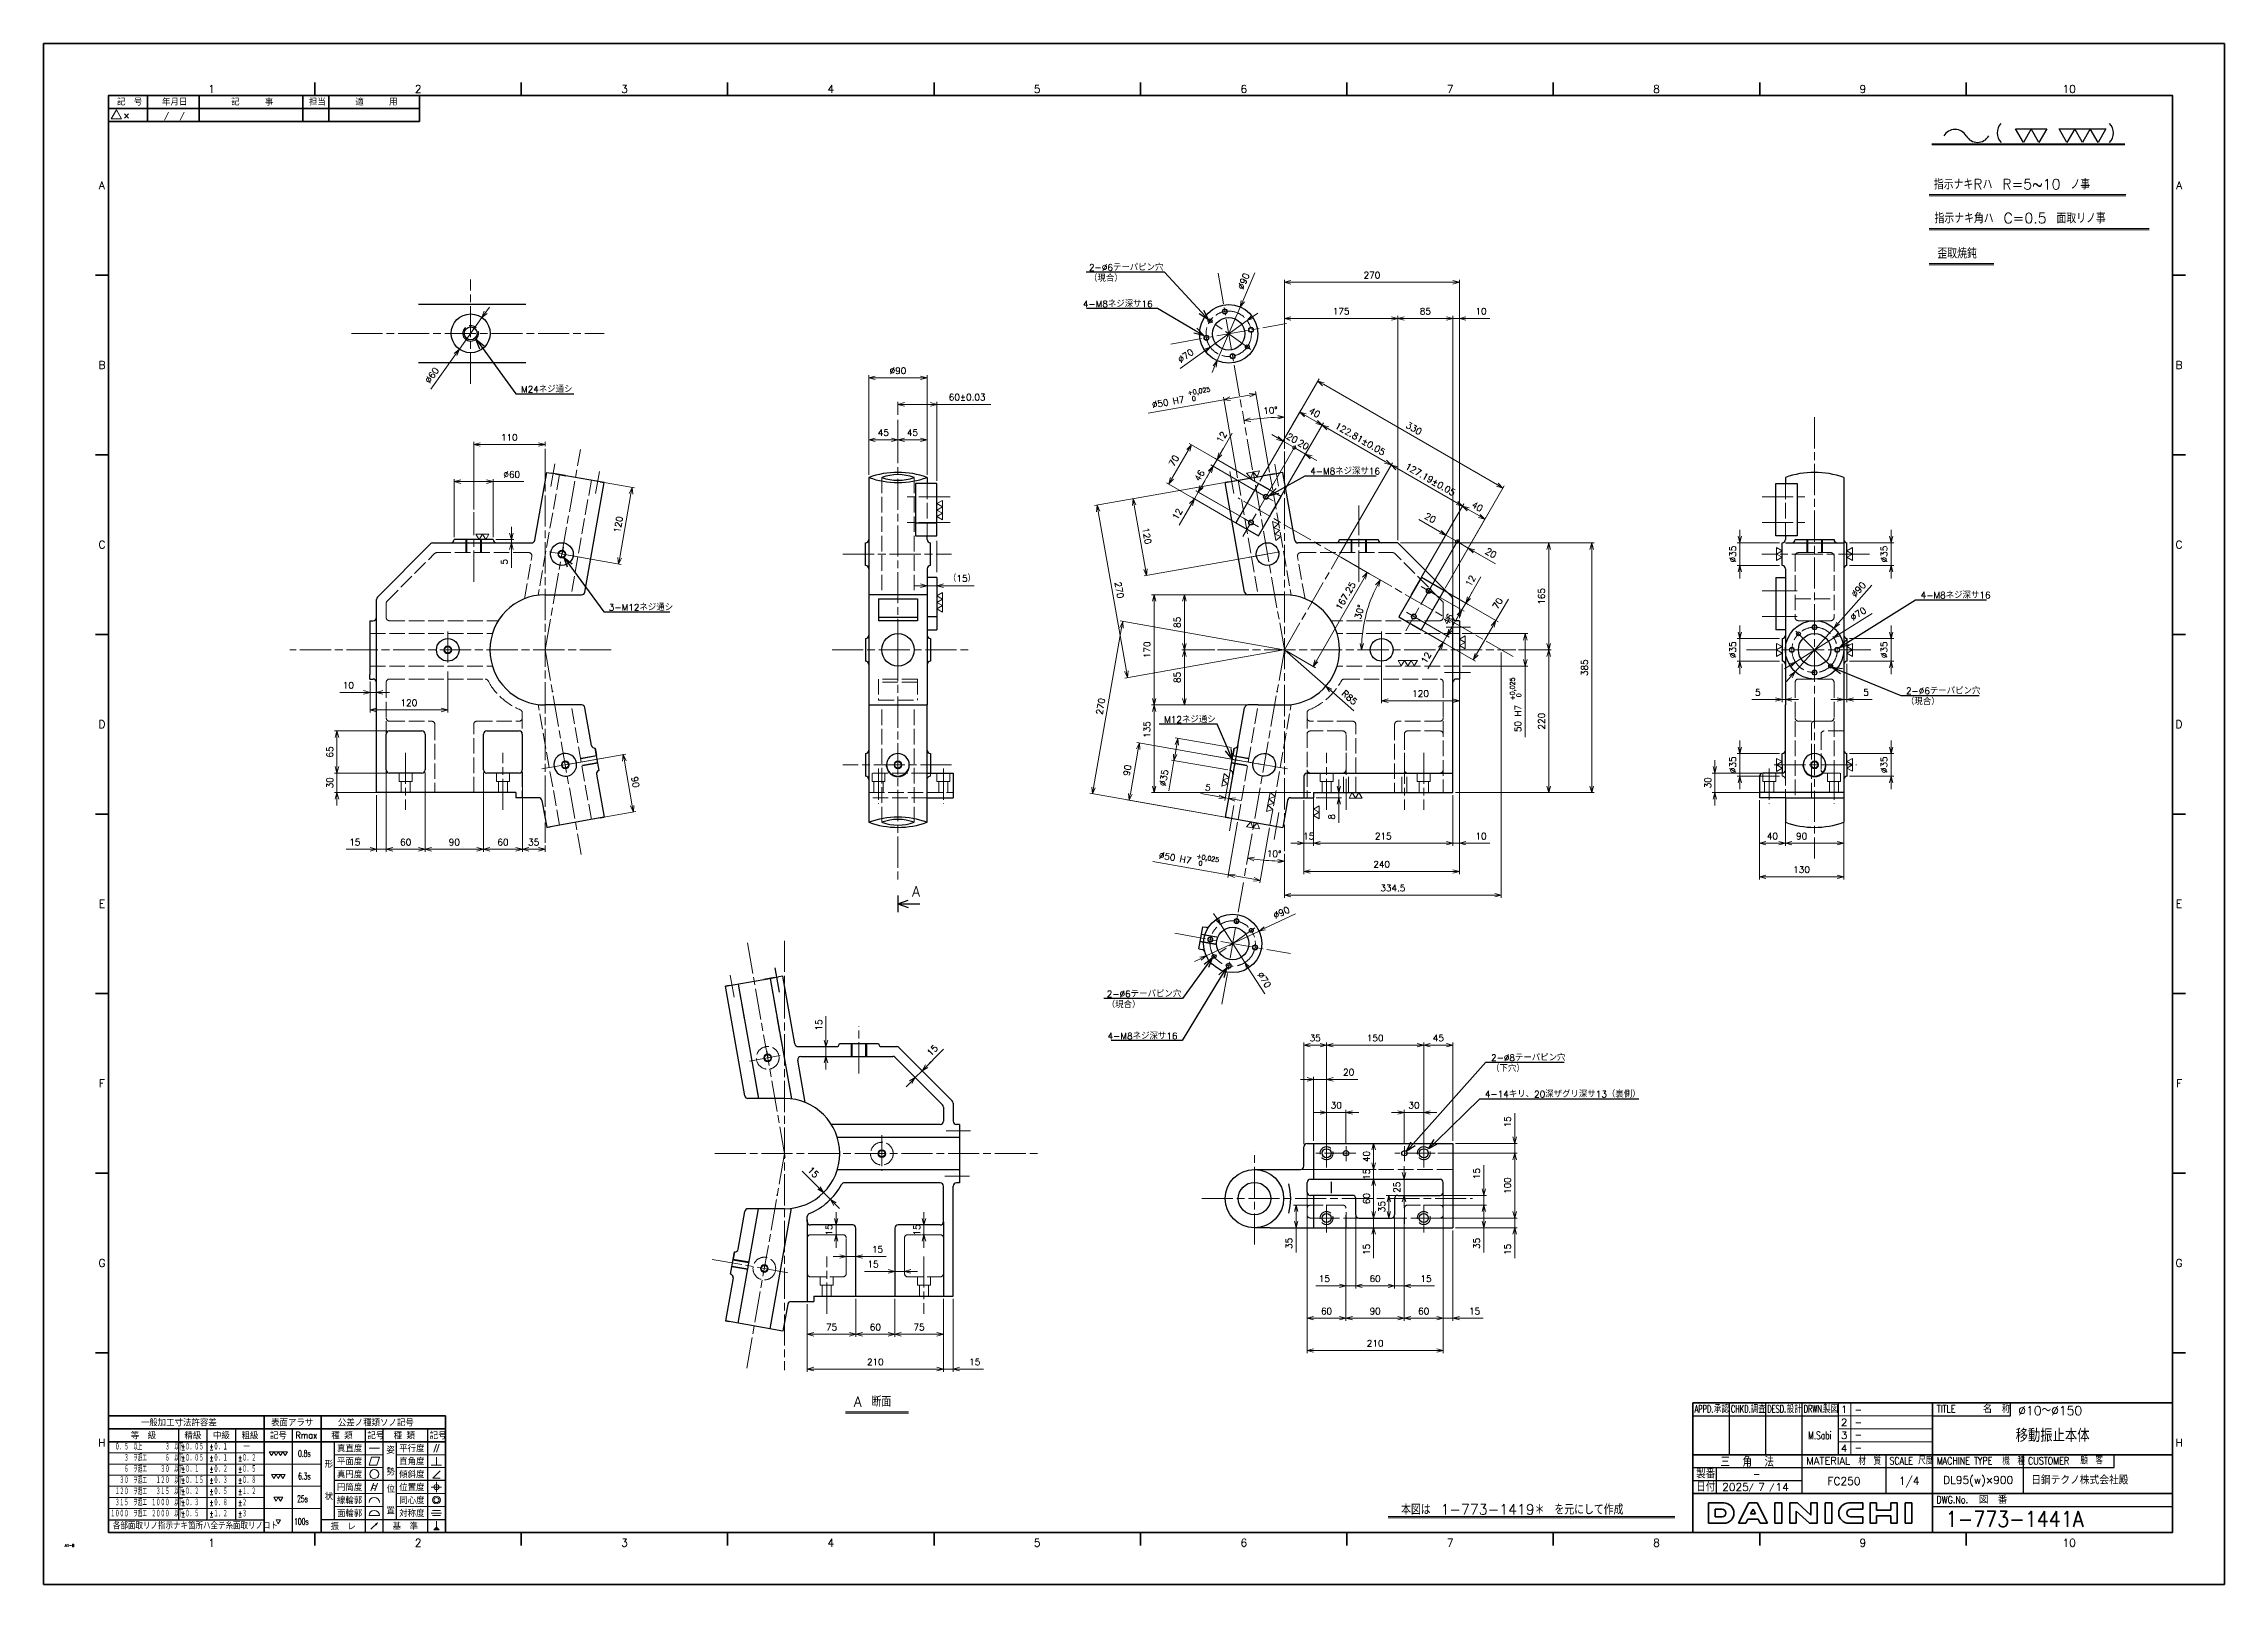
# Model space of a CAD drawing. Header units: millimetres. Extents: x 0 to 3364, y 0 to 2376.
import ezdxf
from ezdxf import colors
from ezdxf.entities.mleader import LeaderData, LeaderLine
from ezdxf.enums import TextEntityAlignment as Align
from ezdxf.math import Vec2, Vec3

# ---------------------------------------------------------------- set-up
doc = ezdxf.new("R2010")
doc.units = ezdxf.units.MM
doc.header["$LTSCALE"] = 4
doc.linetypes.add('AM_ISO02W050', pattern=[7.5, 6, -1.5])
doc.linetypes.add('AM_ISO08W050', pattern=[18, 12, -1.5, 3, -1.5])
doc.layers.get('0').update_dxf_attribs({"lineweight": 0})
doc.layers.get('Defpoints').update_dxf_attribs({"lineweight": 0})
for name, color, linetype, lineweight in [('AM_0', 7, 'Continuous', 25), ('AM_3', 6, 'AM_ISO02W050', 13), ('AM_4', 4, 'Continuous', 13), ('AM_5', 3, 'Continuous', 13), ('AM_6', 2, 'Continuous', 13), ('AM_7', 4, 'AM_ISO08W050', 13), ('AM_BOR', 132, 'Continuous', 30), ('AUX', 7, 'Continuous', 35), ('TITLE', 4, 'Continuous', 20)]:
    doc.layers.add(name, color=color, linetype=linetype, lineweight=lineweight)
doc.styles.get("Standard").update_dxf_attribs({"font": 'romans.shx', "bigfont": 'japanese.shx'})
doc.dimstyles.new('AM_JIS', dxfattribs={"dimtxt": 2.5, "dimasz": 2.5, "dimexe": 1, "dimexo": 1, "dimgap": 1.5, "dimtad": 3, "dimdec": 3, "dimdsep": 46, "dimtxsty": 'Standard', "dimblk": 'OPEN30', "dimcen": 0, "dimclrd": 256, "dimclre": 256, "dimclrt": 2, "dimadec": 0, "dimazin": 2, "dimtp": 0.1, "dimtm": 0.1, "dimtfac": 0.71, "dimtdec": 3, "dimtix": 1, "dimtmove": 0, "dimatfit": 3, "dimldrblk": 'OPEN30', "dimfxl": 1, "dimlwd": -1, "dimlwe": -1, "dimarcsym": 0})

msp = doc.modelspace()

# ---------------------------------------------------------------- texts
at = {"layer": 'AM_0', "color": 2}
for s, p in [('指示ナキRハ\u3000R=5~10\u3000ノ事', (2915.8327, 2151.1986)), ('指示ナキ角ハ\u3000C=0.5\u3000面取リノ事', (2916.86, 2098.961)), ('歪取焼鈍', (2921.316, 2044.6871)), ('A\u3000断面', (1249.6051, 273.8893)), ('本図は\u30001-773-1419＊\u3000を元にして作成', (2094.0158, 107.5772))]:
    msp.add_text(s, height=16, dxfattribs=at).set_placement(p)
at = {"layer": 'AM_0', "insert": (1339.7045, 1076.7257), "char_height": 16, "attachment_point": 1}
msp.add_mtext_dynamic_manual_height_columns('A', width=17.960594, gutter_width=20, heights=[0], dxfattribs=at)
at = {"layer": 'AUX', "color": 2, "lineweight": 13}
for s, height, p in [('記\u3000号', 10, (113.3333, 2280.7002)), ('年月日', 10, (182.6396, 2280.7002)), ('記\u3000\u3000\u3000事', 10, (289.2681, 2280.7002)), ('担当', 10, (409.3608, 2280.7002)), ('適\u3000\u3000\u3000用', 10, (480.8611, 2280.7002)), ('×', 10, (123.2036, 2260)), ('名\u3000称', 11.2, (2991.3954, 264.3605)), ('一般加工寸法許容差', 10, (150, 244)), ('表面アラサ', 10, (351.04, 244)), ('公差ノ種類ソノ記号', 10, (454, 244)), ('等\u3000級', 10, (134.52, 224)), ('精級', 10, (217.26, 224)), ('中級', 10, (261.26, 224)), ('粗級', 10, (305.26, 224)), (' －', 10, (300, 207)), ('記号', 10, (349.26, 224)), ('種 類', 10, (443.86, 224)), ('真直度', 10, (452.52, 204)), ('記号', 10, (499.5157, 224)), ('姿', 10, (528.6667, 201.6667)), ('種 類', 10, (539.86, 224)), ('平行度', 10, (548.52, 204)), ('記号', 10, (595.5157, 224)), ('形', 10, (433.5551, 180.0403)), ('平面度', 10, (452.52, 184)), ('真円度', 10, (452.52, 164)), ('勢', 10, (528.8333, 168.3333)), ('傾斜度', 10, (548.52, 164)), ('直角度', 10, (548.52, 184)), ('状', 10, (433.5408, 130.0045)), ('線輪郭', 10, (452.52, 124)), ('円筒度', 10, (452.52, 144)), ('位', 10, (529, 141.6667)), ('位置度', 10, (548.52, 144)), ('同心度', 10, (548.52, 124)), ('図\u3000番', 11.2, (2985.3802, 124.3605)), ('面輪郭', 10, (452.52, 104)), ('置', 10, (528.8333, 108.3333)), ('対称度', 10, (548.52, 104)), ('振\u3000レ', 10, (442.52, 84)), ('基\u3000準', 10, (538.52, 84))]:
    msp.add_text(s, height=height, dxfattribs=at).set_placement(p)
for s, height, p in [('1', 12, (259.2, 2306)), ('2', 12, (577.6, 2306)), ('3', 12, (896, 2306)), ('4', 12, (1214.4, 2306)), ('5', 12, (1532.8, 2306)), ('6', 12, (1851.2, 2306)), ('7', 12, (2169.6, 2306)), ('8', 12, (2488, 2306)), ('9', 12, (2806.4, 2306)), ('10', 12, (3124.8, 2306)), ('A', 12, (90, 2157.5)), ('A', 12, (3294, 2157.5)), ('B', 12, (90, 1880.5)), ('B', 12, (3294, 1880.5)), ('C', 12, (90, 1603.5)), ('C', 12, (3294, 1603.5)), ('D', 12, (90, 1326.5)), ('D', 12, (3294, 1326.5)), ('E', 12, (90, 1049.5)), ('E', 12, (3294, 1049.5)), ('F', 12, (90, 772.5)), ('F', 12, (3294, 772.5)), ('G', 12, (90, 495.5)), ('G', 12, (3294, 495.5)), ('1', 11.2, (2777.4691, 269.8981)), ('2', 11.2, (2777.4691, 249.8475)), ('H', 12, (90, 218.5)), ('3', 11.2, (2777.4691, 229.7969)), ('4', 11.2, (2777.4691, 209.7462)), ('H', 12, (3294, 218.5)), ('1', 12, (259.2, 64.0897)), ('2', 12, (577.6, 64.0897)), ('3', 12, (896, 64.0897)), ('4', 12, (1214.4, 64.0897)), ('5', 12, (1532.8, 64.0897)), ('6', 12, (1851.2, 64.0897)), ('7', 12, (2169.6, 64.0897)), ('8', 12, (2488, 64.0897)), ('9', 12, (2806.4, 64.0897)), ('10', 12, (3124.8, 64.0897)), ('A1-B', 4, (40, 60))]:
    msp.add_text(s, height=height, dxfattribs=at).set_placement(p, align=Align.MIDDLE)
for s, height, width, p in [('APPD.', 11.2, 0.6, (2546.6116, 264.962)), ('承認', 11.2, 0.8, (2576.4921, 264.3605)), ('CHKD.', 11.2, 0.6, (2602.7534, 264.962)), ('調査', 11.2, 0.8, (2633.1504, 264.3605)), ('DESD.', 11.2, 0.6, (2658.8952, 264.962)), ('設計', 11.2, 0.8, (2688.7757, 264.3605)), ('DRWN.', 11.2, 0.6, (2715.0369, 264.962)), ('製図', 11.2, 0.8, (2744.9175, 264.3605)), ('\u3000０．５\u3000以上\u3000\u3000\u3000\u3000\u3000３\u3000以下', 10, 0.54, (103.1556, 207)), ('%%p０．０５', 10, 0.55, (212, 207)), ('%%p０．１', 10, 0.55, (256, 207)), ('Rmax', 10, 0.9, (388.58, 225)), ('0.8s', 10, 0.55, (392.52, 196.9)), ('\u3000\u3000\u3000３\u3000ヲ超エ\u3000\u3000\u3000\u3000６\u3000以下', 10, 0.54, (103.1556, 189.8)), ('\u3000\u3000\u3000６\u3000ヲ超エ\u3000\u3000\u3000３０\u3000以下', 10, 0.54, (103.1556, 172.6)), ('%%p０．０５', 10, 0.55, (212, 189.8)), ('%%p０．１', 10, 0.55, (212, 172.6)), ('%%p０．１', 10, 0.55, (256, 189.8)), ('%%p０．２', 10, 0.55, (256, 172.6)), ('%%p０．２', 10, 0.55, (300, 189.8)), ('%%p０．５', 10, 0.55, (300, 172.6)), ('6.3s', 10, 0.55, (392.52, 161.9)), ('材\u3000質', 11.2, 0.8, (2799.4208, 184.3605)), ('尺度', 11.2, 0.8, (2891.7256, 185.2694)), ('機\u3000種', 11.2, 0.8, (3021.4714, 184.3605)), ('顧\u3000客', 11.2, 0.8, (3141.7752, 185.4112)), ('\u3000１２０\u3000ヲ超エ\u3000\u3000３１５\u3000以下', 10, 0.54, (103.1556, 138.2)), ('\u3000\u3000３０\u3000ヲ超エ\u3000\u3000１２０\u3000以下', 10, 0.54, (103.1556, 155.4)), ('%%p０．１５', 10, 0.55, (212, 155.4)), ('%%p０．２', 10, 0.55, (212, 138.2)), ('%%p０．３', 10, 0.55, (256, 155.4)), ('%%p０．５', 10, 0.55, (256, 138.2)), ('%%p０．８', 10, 0.55, (300, 155.4)), ('%%p１．２', 10, 0.55, (300, 138.2)), (' 25s', 10, 0.55, (386.52, 126.9)), ('１０００\u3000ヲ超エ\u3000２０００\u3000以下', 10, 0.54, (103.1556, 103.8)), ('\u3000３１５\u3000ヲ超エ\u3000１０００\u3000以下', 10, 0.54, (103.1556, 121)), ('%%p０．３', 10, 0.55, (212, 121)), ('%%p０．５', 10, 0.55, (212, 103.8)), ('%%p０．８', 10, 0.55, (256, 121)), ('%%p１．２', 10, 0.55, (256, 103.8)), ('%%p２', 10, 0.55, (300, 121)), ('%%p３', 10, 0.55, (300, 103.8)), ('100s', 10, 0.55, (386.52, 91.9)), ('各部面取リノ指示ナキ箇所ハ全テ糸面取リノコト', 10, 0.89, (106.9933, 85.2))]:
    msp.add_text(s, height=height, dxfattribs=dict(at, width=width)).set_placement(p)
at = {"layer": 'AUX', "color": 3, "lineweight": 25, "width": 0.8}
for s, p in [('TITLE', (2920.2157, 264.962)), ('SCALE', (2847.2131, 184.962)), ('MACHINE TYPE', (2920.2157, 184.962)), ('CUSTOMER', (3061.1716, 184.962)), ('DWG.No.', (2919.8147, 124.962))]:
    msp.add_text(s, height=11.2, dxfattribs=at).set_placement(p)
at = {"layer": 'AUX', "color": 3, "lineweight": 25}
for s, height, p in [('製番', 12.8, (2549.2131, 163.5585)), ('MATERIAL', 11.2, (2719.2182, 184.962)), ('日付', 12.8, (2549.2131, 143.5078))]:
    msp.add_text(s, height=height, dxfattribs=at).set_placement(p)
msp.add_text('三  角  法', height=14, dxfattribs=at).set_placement((2628, 190), align=Align.MIDDLE)
at = {"layer": 'TITLE', "color": 2, "lineweight": 13}
for p in [(185.8017, 2260.7436), (209.8075, 2260.7436), (2630, 146), (2662, 146)]:
    msp.add_text('/', height=8, dxfattribs=at).set_placement(p)

# ---------------------------------------------------------------- blocks, each defined once
blk = doc.blocks.new('TITLE')
at = {"layer": 'TITLE', "color": 0}
for tag, height, p in [('BITEM1', 1.5, (28.14, 566.34)), ('BITEM13', 2.5, (105, 566.5)), ('ZITEM2', 5, (774.14, 57.66)), ('BITEM10', 2.5, (660.63, 42.58)), ('BITEM9', 2.8, (694.45, 39.81)), ('FILE3', 3, (720.12, 39.69)), ('BITEM6', 2.8, (746.61, 40))]:
    blk.add_attdef(tag, text='', height=height, dxfattribs=at).set_placement(p, align=Align.MIDDLE)
for tag, height, p in [('BITEM11', 2.5, (33.26, 566.42)), ('BITEM12', 2.5, (61.15, 566.45)), ('BITEM14', 2.5, (110.82, 566.6)), ('ZITEM3', 2.5, (698.47, 67.33)), ('ZITEM6', 3.5, (763.55, 66.75)), ('ZITEM4', 2.5, (698.41, 62.42)), ('BITEM7', 2.5, (698.56, 57.68)), ('BITEM8', 2.5, (698.68, 52.67)), ('BITEM5', 3, (768.56, 40.09)), ('ZITEM1', 5, (733.49, 25.17))]:
    blk.add_attdef(tag, text='', height=height, dxfattribs=at).set_placement(p, align=Align.MIDDLE_LEFT)
at = {"layer": 'TITLE', "color": 0, "width": 0.7}
blk.add_attdef('BDATE4YY', text='', height=2.5, dxfattribs=at).set_placement((46.66, 566.31), align=Align.MIDDLE_RIGHT)
for tag, height, p in [('BDATE4MM', 2.5, (50.71, 566.49)), ('BDATE4DD', 2.5, (57, 566.55)), ('BITEM4', 2, (643, 57.5)), ('BITEM3', 2, (657, 57.5)), ('BITEM2', 2, (671, 57.5)), ('ZITEM5', 2, (685, 57.5))]:
    blk.add_attdef(tag, text='', height=height, dxfattribs=at).set_placement(p, align=Align.MIDDLE)
at = {"layer": 'TITLE', "color": 0}
blk.add_attdef('BDATE1YY', text='', height=2, dxfattribs=at).set_placement((655.02, 37.41), align=Align.MIDDLE_RIGHT)
for tag, p in [('BDATE1MM', (662.09, 37.4)), ('BDATE1DD', (672.29, 37.48))]:
    blk.add_attdef(tag, text='', height=2, dxfattribs=at).set_placement(p, align=Align.MIDDLE_CENTER)
blk = doc.blocks.new('_Open30')
at = {"color": 0, "linetype": 'ByBlock', "lineweight": -2}
for p, q in [((-1, 0.27), (0, 0)), ((0, 0), (-1, -0.27)), ((0, 0), (-1, 0))]:
    blk.add_line(p, q, dxfattribs=at)
blk = doc.blocks.new('*D101')
at = {"layer": 'AM_5'}
for p, q in [((2269.3, 679.9), (2269.3, 726.7)), ((2178, 679.9), (2273.3, 679.9)), ((2269.3, 689.9), (2269.3, 699.9)), ((2269.3, 679.9), (2269.3, 664.9)), ((2150.6, 664.9), (2273.3, 664.9)), ((2269.3, 654.9), (2269.3, 644.9))]:
    blk.add_line(p, q, dxfattribs=at)
at = {"layer": 'Defpoints', "color": 0}
for p in [(2174, 679.9), (2146.6, 664.9), (2269.3, 664.9)]:
    blk.add_point(p, dxfattribs=at)
at = {"layer": 'AM_5', "xscale": 10, "yscale": 10, "zscale": 10}
for p, rotation in [((2269.3, 679.9), 270), ((2269.3, 664.9), 90)]:
    blk.add_blockref('_Open30', p, dxfattribs=dict(at, rotation=rotation))
at = {"layer": 'AM_5', "color": 2, "insert": (2258.3, 713.3), "char_height": 10, "attachment_point": 5, "rotation": 90}
blk.add_mtext('15', dxfattribs=at)
blk = doc.blocks.new('*D102')
at = {"layer": 'AM_5'}
for p, q in [((2150.6, 664.9), (2273.3, 664.9)), ((2269.3, 654.9), (2269.3, 574.9)), ((2150.6, 564.9), (2273.3, 564.9))]:
    blk.add_line(p, q, dxfattribs=at)
at = {"layer": 'Defpoints', "color": 0}
for p in [(2146.6, 664.9), (2146.6, 564.9), (2269.3, 564.9)]:
    blk.add_point(p, dxfattribs=at)
at = {"layer": 'AM_5', "xscale": 10, "yscale": 10, "zscale": 10}
for p, rotation in [((2269.3, 664.9), 90.000000000977), ((2269.3, 564.9), 270.000000000977)]:
    blk.add_blockref('_Open30', p, dxfattribs=dict(at, rotation=rotation))
at = {"layer": 'AM_5', "color": 2, "insert": (2258.3, 614.9), "char_height": 10, "attachment_point": 5, "rotation": 90}
blk.add_mtext('100', dxfattribs=at)
blk = doc.blocks.new('*D103')
at = {"layer": 'AM_5'}
for p, q in [((2269.3, 574.9), (2269.3, 584.9)), ((2154.6, 564.9), (2273.3, 564.9)), ((2178, 549.9), (2273.3, 549.9)), ((2269.3, 549.9), (2269.3, 564.9)), ((2269.3, 549.9), (2269.3, 503.1)), ((2269.3, 539.9), (2269.3, 529.9))]:
    blk.add_line(p, q, dxfattribs=at)
at = {"layer": 'Defpoints', "color": 0}
for p in [(2150.6, 564.9), (2174, 549.9), (2269.3, 564.9)]:
    blk.add_point(p, dxfattribs=at)
at = {"layer": 'AM_5', "xscale": 10, "yscale": 10, "zscale": 10}
for p, rotation in [((2269.3, 564.9), 270), ((2269.3, 549.9), 90)]:
    blk.add_blockref('_Open30', p, dxfattribs=dict(at, rotation=rotation))
at = {"layer": 'AM_5', "color": 2, "insert": (2258.3, 516.5), "char_height": 10, "attachment_point": 5, "rotation": 90}
blk.add_mtext('15', dxfattribs=at)
blk = doc.blocks.new('*D104')
at = {"layer": 'AM_5'}
for p, q in [((2089, 727.8), (2079, 727.8)), ((2099, 679.9), (2099, 731.8)), ((2099, 727.8), (2129, 727.8)), ((2129, 679.9), (2129, 731.8)), ((2139, 727.8), (2149, 727.8))]:
    blk.add_line(p, q, dxfattribs=at)
at = {"layer": 'Defpoints', "color": 0}
for p in [(2129, 727.8), (2099, 675.9), (2129, 675.9)]:
    blk.add_point(p, dxfattribs=at)
at = {"layer": 'AM_5', "xscale": 10, "yscale": 10, "zscale": 10}
blk.add_blockref('_Open30', (2099, 727.8), dxfattribs=at)
at = {"layer": 'AM_5', "xscale": 10, "yscale": 10, "zscale": 10, "rotation": 180}
blk.add_blockref('_Open30', (2129, 727.8), dxfattribs=at)
at = {"layer": 'AM_5', "color": 2, "insert": (2114, 738.8), "char_height": 10, "attachment_point": 5}
blk.add_mtext('30', dxfattribs=at)
blk = doc.blocks.new('*D105')
at = {"layer": 'AM_5'}
for p, q in [((1969, 727.8), (1959, 727.8)), ((1979, 679.9), (1979, 731.8)), ((2009, 727.8), (1979, 727.8)), ((2009, 679.9), (2009, 731.8)), ((2019, 727.8), (2029, 727.8))]:
    blk.add_line(p, q, dxfattribs=at)
at = {"layer": 'Defpoints', "color": 0}
for p in [(1979, 727.8), (1979, 675.9), (2009, 675.9)]:
    blk.add_point(p, dxfattribs=at)
at = {"layer": 'AM_5', "xscale": 10, "yscale": 10, "zscale": 10}
blk.add_blockref('_Open30', (1979, 727.8), dxfattribs=at)
at = {"layer": 'AM_5', "xscale": 10, "yscale": 10, "zscale": 10, "rotation": 180}
blk.add_blockref('_Open30', (2009, 727.8), dxfattribs=at)
at = {"layer": 'AM_5', "color": 2, "insert": (1994, 738.8), "char_height": 10, "attachment_point": 5}
blk.add_mtext('30', dxfattribs=at)
blk = doc.blocks.new('*D106')
at = {"layer": 'AM_5'}
for p, q in [((1944, 678.9), (1944, 835.5)), ((1954, 831.5), (1969, 831.5)), ((1979, 678.9), (1979, 835.5))]:
    blk.add_line(p, q, dxfattribs=at)
at = {"layer": 'Defpoints', "color": 0}
for p in [(1979, 831.5), (1944, 674.9), (1979, 674.9)]:
    blk.add_point(p, dxfattribs=at)
at = {"layer": 'AM_5', "xscale": 10, "yscale": 10, "zscale": 10}
for p, rotation in [((1944, 831.5), 180.000000001615), ((1979, 831.5), 1.615e-09)]:
    blk.add_blockref('_Open30', p, dxfattribs=dict(at, rotation=rotation))
at = {"layer": 'AM_5', "color": 2, "insert": (1961.5, 842.5), "char_height": 10, "attachment_point": 5}
blk.add_mtext('35', dxfattribs=at)
blk = doc.blocks.new('*D107')
at = {"layer": 'AM_5'}
for p, q in [((1979, 668.9), (1979, 835.5)), ((1989, 831.5), (2119, 831.5)), ((2129, 668.9), (2129, 835.5))]:
    blk.add_line(p, q, dxfattribs=at)
at = {"layer": 'Defpoints', "color": 0}
for p in [(2129, 831.5), (1979, 664.9), (2129, 664.9)]:
    blk.add_point(p, dxfattribs=at)
at = {"layer": 'AM_5', "xscale": 10, "yscale": 10, "zscale": 10, "rotation": 180}
blk.add_blockref('_Open30', (1979, 831.5), dxfattribs=at)
at = {"layer": 'AM_5', "xscale": 10, "yscale": 10, "zscale": 10}
blk.add_blockref('_Open30', (2129, 831.5), dxfattribs=at)
at = {"layer": 'AM_5', "color": 2, "insert": (2054, 842.5), "char_height": 10, "attachment_point": 5}
blk.add_mtext('150', dxfattribs=at)
blk = doc.blocks.new('*D108')
at = {"layer": 'AM_5'}
for p, q in [((2129, 668.9), (2129, 835.5)), ((2139, 831.5), (2164, 831.5)), ((2174, 683.9), (2174, 835.5))]:
    blk.add_line(p, q, dxfattribs=at)
at = {"layer": 'Defpoints', "color": 0}
for p in [(2174, 831.5), (2174, 679.9), (2129, 664.9)]:
    blk.add_point(p, dxfattribs=at)
at = {"layer": 'AM_5', "xscale": 10, "yscale": 10, "zscale": 10, "rotation": 180}
blk.add_blockref('_Open30', (2129, 831.5), dxfattribs=at)
at = {"layer": 'AM_5', "xscale": 10, "yscale": 10, "zscale": 10}
blk.add_blockref('_Open30', (2174, 831.5), dxfattribs=at)
at = {"layer": 'AM_5', "color": 2, "insert": (2151.5, 842.5), "char_height": 10, "attachment_point": 5}
blk.add_mtext('45', dxfattribs=at)
blk = doc.blocks.new('*D109')
at = {"layer": 'AM_5'}
for p, q in [((1950.9, 584.9), (1928.1, 584.9)), ((1932.1, 559.9), (1932.1, 574.9)), ((1945, 549.9), (1928.1, 549.9)), ((1932.1, 549.9), (1932.1, 511.7))]:
    blk.add_line(p, q, dxfattribs=at)
at = {"layer": 'Defpoints', "color": 0}
for p in [(1932.1, 584.9), (1954.9, 584.9), (1949, 549.9)]:
    blk.add_point(p, dxfattribs=at)
at = {"layer": 'AM_5', "xscale": 10, "yscale": 10, "zscale": 10}
for p, rotation in [((1932.1, 584.9), 90), ((1932.1, 549.9), 270)]:
    blk.add_blockref('_Open30', p, dxfattribs=dict(at, rotation=rotation))
at = {"layer": 'AM_5', "color": 2, "insert": (1921.1, 525.8), "char_height": 10, "attachment_point": 5, "rotation": 90}
blk.add_mtext('35', dxfattribs=at)
blk = doc.blocks.new('*D110')
at = {"layer": 'AM_5'}
for p, q in [((2158, 584.9), (2225.6, 584.9)), ((2221.6, 559.9), (2221.6, 574.9)), ((2178, 549.9), (2225.6, 549.9)), ((2221.6, 549.9), (2221.6, 511.7))]:
    blk.add_line(p, q, dxfattribs=at)
at = {"layer": 'Defpoints', "color": 0}
for p in [(2154, 584.9), (2221.6, 584.9), (2174, 549.9)]:
    blk.add_point(p, dxfattribs=at)
at = {"layer": 'AM_5', "xscale": 10, "yscale": 10, "zscale": 10}
for p, rotation in [((2221.6, 584.9), 90), ((2221.6, 549.9), 270)]:
    blk.add_blockref('_Open30', p, dxfattribs=dict(at, rotation=rotation))
at = {"layer": 'AM_5', "color": 2, "insert": (2210.6, 525.8), "char_height": 10, "attachment_point": 5, "rotation": 90}
blk.add_mtext('35', dxfattribs=at)
blk = doc.blocks.new('*D113')
at = {"layer": 'AM_5'}
for p, q in [((2051.7, 574.9), (2051.7, 584.9)), ((2075, 564.9), (2047.7, 564.9)), ((2075, 549.9), (2047.7, 549.9)), ((2051.7, 564.9), (2051.7, 549.9)), ((2051.7, 549.9), (2051.7, 503.1)), ((2051.7, 539.9), (2051.7, 529.9))]:
    blk.add_line(p, q, dxfattribs=at)
at = {"layer": 'Defpoints', "color": 0}
for p in [(2051.7, 549.9), (2079, 564.9), (2079, 549.9)]:
    blk.add_point(p, dxfattribs=at)
at = {"layer": 'AM_5', "xscale": 10, "yscale": 10, "zscale": 10}
for p, rotation in [((2051.7, 564.9), 270), ((2051.7, 549.9), 90)]:
    blk.add_blockref('_Open30', p, dxfattribs=dict(at, rotation=rotation))
at = {"layer": 'AM_5', "color": 2, "insert": (2040.7, 516.5), "char_height": 10, "attachment_point": 5, "rotation": 90}
blk.add_mtext('15', dxfattribs=at)
blk = doc.blocks.new('*D114')
at = {"layer": 'AM_5'}
for p, q in [((2047.7, 624.9), (2047.7, 624.9)), ((2051.7, 574.9), (2051.7, 614.9)), ((2047.7, 564.9), (2047.7, 564.9))]:
    blk.add_line(p, q, dxfattribs=at)
at = {"layer": 'Defpoints', "color": 0}
for p in [(2051.7, 624.9), (2051.7, 624.9), (2051.7, 564.9)]:
    blk.add_point(p, dxfattribs=at)
at = {"layer": 'AM_5', "xscale": 10, "yscale": 10, "zscale": 10}
for p, rotation in [((2051.7, 624.9), 90), ((2051.7, 564.9), 270)]:
    blk.add_blockref('_Open30', p, dxfattribs=dict(at, rotation=rotation))
at = {"layer": 'AM_5', "color": 2, "insert": (2040.7, 594.9), "char_height": 10, "attachment_point": 5, "rotation": 90}
blk.add_mtext('60', dxfattribs=at)
blk = doc.blocks.new('*D115')
at = {"layer": 'AM_5'}
for p, q in [((2047.7, 639.9), (2047.7, 639.9)), ((2051.7, 649.9), (2051.7, 659.9)), ((2051.7, 624.9), (2051.7, 639.9)), ((2047.7, 624.9), (2047.7, 624.9)), ((2051.7, 614.9), (2051.7, 604.9))]:
    blk.add_line(p, q, dxfattribs=at)
at = {"layer": 'Defpoints', "color": 0}
for p in [(2051.7, 639.9), (2051.7, 639.9), (2051.7, 624.9)]:
    blk.add_point(p, dxfattribs=at)
at = {"layer": 'AM_5', "xscale": 10, "yscale": 10, "zscale": 10}
for p, rotation in [((2051.7, 639.9), 270), ((2051.7, 624.9), 90)]:
    blk.add_blockref('_Open30', p, dxfattribs=dict(at, rotation=rotation))
at = {"layer": 'AM_5', "color": 2, "insert": (2040.7, 632.4), "char_height": 10, "attachment_point": 5, "rotation": 90}
blk.add_mtext('15', dxfattribs=at)
blk = doc.blocks.new('*D116')
at = {"layer": 'AM_5'}
for p, q in [((1953, 679.9), (2055.7, 679.9)), ((1943, 639.9), (2055.7, 639.9)), ((2051.7, 649.9), (2051.7, 669.9))]:
    blk.add_line(p, q, dxfattribs=at)
at = {"layer": 'Defpoints', "color": 0}
for p in [(1949, 679.9), (2051.7, 679.9), (1939, 639.9)]:
    blk.add_point(p, dxfattribs=at)
at = {"layer": 'AM_5', "xscale": 10, "yscale": 10, "zscale": 10}
for p, rotation in [((2051.7, 679.9), 90), ((2051.7, 639.9), 270)]:
    blk.add_blockref('_Open30', p, dxfattribs=dict(at, rotation=rotation))
at = {"layer": 'AM_5', "color": 2, "insert": (2040.7, 659.9), "char_height": 10, "attachment_point": 5, "rotation": 90}
blk.add_mtext('40', dxfattribs=at)
blk = doc.blocks.new('*D117')
at = {"layer": 'AM_5'}
for p, q in [((2159, 545.9), (2159, 406.4)), ((2174, 545.9), (2174, 406.4)), ((2149, 410.4), (2139, 410.4)), ((2174, 410.4), (2159, 410.4)), ((2174, 410.4), (2220.8, 410.4)), ((2184, 410.4), (2194, 410.4))]:
    blk.add_line(p, q, dxfattribs=at)
at = {"layer": 'Defpoints', "color": 0}
for p in [(2159, 549.9), (2174, 549.9), (2159, 410.4)]:
    blk.add_point(p, dxfattribs=at)
at = {"layer": 'AM_5', "xscale": 10, "yscale": 10, "zscale": 10}
for p, rotation in [((2159, 410.4), 360), ((2174, 410.4), 180)]:
    blk.add_blockref('_Open30', p, dxfattribs=dict(at, rotation=rotation))
at = {"layer": 'AM_5', "color": 2, "insert": (2207.4, 421.4), "char_height": 10, "attachment_point": 5}
blk.add_mtext('15', dxfattribs=at)
blk = doc.blocks.new('*D118')
at = {"layer": 'AM_5'}
for p, q in [((2099, 545.9), (2099, 406.4)), ((2159, 545.9), (2159, 406.4)), ((2149, 410.4), (2109, 410.4))]:
    blk.add_line(p, q, dxfattribs=at)
at = {"layer": 'Defpoints', "color": 0}
for p in [(2099, 549.9), (2159, 549.9), (2099, 410.4)]:
    blk.add_point(p, dxfattribs=at)
at = {"layer": 'AM_5', "xscale": 10, "yscale": 10, "zscale": 10, "rotation": 180}
blk.add_blockref('_Open30', (2099, 410.4), dxfattribs=at)
at = {"layer": 'AM_5', "xscale": 10, "yscale": 10, "zscale": 10}
blk.add_blockref('_Open30', (2159, 410.4), dxfattribs=at)
at = {"layer": 'AM_5', "color": 2, "insert": (2129, 421.4), "char_height": 10, "attachment_point": 5}
blk.add_mtext('60', dxfattribs=at)
blk = doc.blocks.new('*D119')
at = {"layer": 'AM_5'}
for p, q in [((2009, 545.9), (2009, 406.4)), ((2099, 545.9), (2099, 406.4)), ((2089, 410.4), (2019, 410.4))]:
    blk.add_line(p, q, dxfattribs=at)
at = {"layer": 'Defpoints', "color": 0}
for p in [(2009, 549.9), (2099, 549.9), (2009, 410.4)]:
    blk.add_point(p, dxfattribs=at)
at = {"layer": 'AM_5', "xscale": 10, "yscale": 10, "zscale": 10, "rotation": 180}
blk.add_blockref('_Open30', (2009, 410.4), dxfattribs=at)
at = {"layer": 'AM_5', "xscale": 10, "yscale": 10, "zscale": 10}
blk.add_blockref('_Open30', (2099, 410.4), dxfattribs=at)
at = {"layer": 'AM_5', "color": 2, "insert": (2054, 421.4), "char_height": 10, "attachment_point": 5}
blk.add_mtext('90', dxfattribs=at)
blk = doc.blocks.new('*D120')
at = {"layer": 'AM_5'}
for p, q in [((1949, 545.9), (1949, 406.4)), ((2009, 545.9), (2009, 406.4)), ((1999, 410.4), (1959, 410.4))]:
    blk.add_line(p, q, dxfattribs=at)
at = {"layer": 'Defpoints', "color": 0}
for p in [(1949, 549.9), (2009, 549.9), (1949, 410.4)]:
    blk.add_point(p, dxfattribs=at)
at = {"layer": 'AM_5', "xscale": 10, "yscale": 10, "zscale": 10, "rotation": 180}
blk.add_blockref('_Open30', (1949, 410.4), dxfattribs=at)
at = {"layer": 'AM_5', "xscale": 10, "yscale": 10, "zscale": 10}
blk.add_blockref('_Open30', (2009, 410.4), dxfattribs=at)
at = {"layer": 'AM_5', "color": 2, "insert": (1979, 421.4), "char_height": 10, "attachment_point": 5}
blk.add_mtext('60', dxfattribs=at)
blk = doc.blocks.new('*D121')
at = {"layer": 'AM_5'}
for p, q in [((2009, 569.3), (2009, 456.4)), ((2024, 569.3), (2024, 456.4)), ((2009, 460.4), (1962.3, 460.4)), ((1999, 460.4), (1989, 460.4)), ((2009, 460.4), (2024, 460.4)), ((2034, 460.4), (2044, 460.4))]:
    blk.add_line(p, q, dxfattribs=at)
at = {"layer": 'Defpoints', "color": 0}
for p in [(2009, 573.3), (2024, 573.3), (2024, 460.4)]:
    blk.add_point(p, dxfattribs=at)
at = {"layer": 'AM_5', "xscale": 10, "yscale": 10, "zscale": 10}
blk.add_blockref('_Open30', (2009, 460.4), dxfattribs=at)
at = {"layer": 'AM_5', "xscale": 10, "yscale": 10, "zscale": 10, "rotation": 180}
blk.add_blockref('_Open30', (2024, 460.4), dxfattribs=at)
at = {"layer": 'AM_5', "color": 2, "insert": (1975.7, 471.4), "char_height": 10, "attachment_point": 5}
blk.add_mtext('15', dxfattribs=at)
blk = doc.blocks.new('*D122')
at = {"layer": 'AM_5'}
for p, q in [((2084, 565.9), (2084, 456.4)), ((2099, 565.9), (2099, 456.4)), ((2074, 460.4), (2064, 460.4)), ((2084, 460.4), (2099, 460.4)), ((2099, 460.4), (2145.8, 460.4)), ((2109, 460.4), (2119, 460.4))]:
    blk.add_line(p, q, dxfattribs=at)
at = {"layer": 'Defpoints', "color": 0}
for p in [(2084, 569.9), (2099, 569.9), (2099, 460.4)]:
    blk.add_point(p, dxfattribs=at)
at = {"layer": 'AM_5', "xscale": 10, "yscale": 10, "zscale": 10}
blk.add_blockref('_Open30', (2084, 460.4), dxfattribs=at)
at = {"layer": 'AM_5', "xscale": 10, "yscale": 10, "zscale": 10, "rotation": 180}
blk.add_blockref('_Open30', (2099, 460.4), dxfattribs=at)
at = {"layer": 'AM_5', "color": 2, "insert": (2132.4, 471.4), "char_height": 10, "attachment_point": 5}
blk.add_mtext('15', dxfattribs=at)
blk = doc.blocks.new('*D123')
at = {"layer": 'AM_5'}
for p, q in [((1949, 600.9), (1949, 356.7)), ((2159, 600.9), (2159, 356.7)), ((1959, 360.7), (2149, 360.7))]:
    blk.add_line(p, q, dxfattribs=at)
at = {"layer": 'Defpoints', "color": 0}
for p in [(1949, 604.9), (2159, 604.9), (2159, 360.7)]:
    blk.add_point(p, dxfattribs=at)
at = {"layer": 'AM_5', "xscale": 10, "yscale": 10, "zscale": 10}
for p, rotation in [((1949, 360.7), 180.000000000035), ((2159, 360.7), 3.5e-11)]:
    blk.add_blockref('_Open30', p, dxfattribs=dict(at, rotation=rotation))
at = {"layer": 'AM_5', "color": 2, "insert": (2054, 371.7), "char_height": 10, "attachment_point": 5}
blk.add_mtext('210', dxfattribs=at)
blk = doc.blocks.new('*D124')
at = {"layer": 'AM_5'}
for p, q in [((1963, 1221.1), (2001.9, 1221.1)), ((1963, 1213.1), (2001.9, 1213.1)), ((1997.9, 1231.1), (1997.9, 1241.1)), ((1997.9, 1221.1), (1997.9, 1213.1)), ((1997.9, 1213.1), (1997.9, 1174.4)), ((1997.9, 1203.1), (1997.9, 1193.1))]:
    blk.add_line(p, q, dxfattribs=at)
at = {"layer": 'Defpoints', "color": 0}
for p in [(1959, 1221.1), (1959, 1213.1), (1997.9, 1213.1)]:
    blk.add_point(p, dxfattribs=at)
at = {"layer": 'AM_5', "xscale": 10, "yscale": 10, "zscale": 10}
for p, rotation in [((1997.9, 1221.1), 270.000000001414), ((1997.9, 1213.1), 90.000000001413)]:
    blk.add_blockref('_Open30', p, dxfattribs=dict(at, rotation=rotation))
at = {"layer": 'AM_5', "color": 2, "insert": (1986.9, 1183.8), "char_height": 10, "attachment_point": 5, "rotation": 90}
blk.add_mtext('8', dxfattribs=at)
blk = doc.blocks.new('*D126')
at = {"layer": 'AM_5'}
for p, q in [((1959, 1217.1), (1959, 1138.9)), ((2174, 1217.1), (2174, 1138.9)), ((2164, 1142.9), (1969, 1142.9))]:
    blk.add_line(p, q, dxfattribs=at)
at = {"layer": 'Defpoints', "color": 0}
for p in [(1959, 1221.1), (2174, 1221.1), (1959, 1142.9)]:
    blk.add_point(p, dxfattribs=at)
at = {"layer": 'AM_5', "xscale": 10, "yscale": 10, "zscale": 10}
for p, rotation in [((1959, 1142.9), 180.000000001303), ((2174, 1142.9), 1.303e-09)]:
    blk.add_blockref('_Open30', p, dxfattribs=dict(at, rotation=rotation))
at = {"layer": 'AM_5', "color": 2, "insert": (2066.5, 1153.9), "char_height": 10, "attachment_point": 5}
blk.add_mtext('215', dxfattribs=at)
blk = doc.blocks.new('*D127')
at = {"layer": 'AM_5'}
for p, q in [((1944, 1209.1), (1944, 1138.9)), ((1959, 1209.5), (1959, 1138.9)), ((1934, 1142.9), (1924, 1142.9)), ((1944, 1142.9), (1959, 1142.9)), ((1969, 1142.9), (1979, 1142.9))]:
    blk.add_line(p, q, dxfattribs=at)
at = {"layer": 'Defpoints', "color": 0}
for p in [(1944, 1213.1), (1959, 1213.5), (1959, 1142.9)]:
    blk.add_point(p, dxfattribs=at)
at = {"layer": 'AM_5', "xscale": 10, "yscale": 10, "zscale": 10}
blk.add_blockref('_Open30', (1944, 1142.9), dxfattribs=at)
at = {"layer": 'AM_5', "xscale": 10, "yscale": 10, "zscale": 10, "rotation": 180}
blk.add_blockref('_Open30', (1959, 1142.9), dxfattribs=at)
at = {"layer": 'AM_5', "color": 2, "insert": (1951.5, 1153.9), "char_height": 10, "attachment_point": 5}
blk.add_mtext('15', dxfattribs=at)
blk = doc.blocks.new('*D128')
at = {"layer": 'AM_5'}
for p, q in [((2184, 1392.1), (2184, 1138.9)), ((2174, 1217.1), (2174, 1138.9)), ((2164, 1142.9), (2154, 1142.9)), ((2184, 1142.9), (2174, 1142.9)), ((2184, 1142.9), (2230.8, 1142.9)), ((2194, 1142.9), (2204, 1142.9))]:
    blk.add_line(p, q, dxfattribs=at)
at = {"layer": 'Defpoints', "color": 0}
for p in [(2184, 1396.1), (2174, 1221.1), (2174, 1142.9)]:
    blk.add_point(p, dxfattribs=at)
at = {"layer": 'AM_5', "xscale": 10, "yscale": 10, "zscale": 10}
blk.add_blockref('_Open30', (2174, 1142.9), dxfattribs=at)
at = {"layer": 'AM_5', "xscale": 10, "yscale": 10, "zscale": 10, "rotation": 180}
blk.add_blockref('_Open30', (2184, 1142.9), dxfattribs=at)
at = {"layer": 'AM_5', "color": 2, "insert": (2217.4, 1153.9), "char_height": 10, "attachment_point": 5}
blk.add_mtext('10', dxfattribs=at)
blk = doc.blocks.new('*D129')
at = {"layer": 'AM_5'}
for p, q in [((2184, 1392.1), (2184, 1095.4)), ((1944, 1209.1), (1944, 1095.4)), ((1954, 1099.4), (2174, 1099.4))]:
    blk.add_line(p, q, dxfattribs=at)
at = {"layer": 'Defpoints', "color": 0}
for p in [(2184, 1396.1), (1944, 1213.1), (2184, 1099.4)]:
    blk.add_point(p, dxfattribs=at)
at = {"layer": 'AM_5', "xscale": 10, "yscale": 10, "zscale": 10, "rotation": 180}
blk.add_blockref('_Open30', (1944, 1099.4), dxfattribs=at)
at = {"layer": 'AM_5', "xscale": 10, "yscale": 10, "zscale": 10}
blk.add_blockref('_Open30', (2184, 1099.4), dxfattribs=at)
at = {"layer": 'AM_5', "color": 2, "insert": (2064, 1110.4), "char_height": 10, "attachment_point": 5}
blk.add_mtext('240', dxfattribs=at)
blk = doc.blocks.new('*D130')
at = {"layer": 'AM_5'}
for p, q in [((2275, 1441.1), (2325.7, 1441.1)), ((2321.7, 1231.1), (2321.7, 1431.1)), ((2178, 1221.1), (2325.7, 1221.1))]:
    blk.add_line(p, q, dxfattribs=at)
at = {"layer": 'Defpoints', "color": 0}
for p in [(2271, 1441.1), (2321.7, 1441.1), (2174, 1221.1)]:
    blk.add_point(p, dxfattribs=at)
at = {"layer": 'AM_5', "xscale": 10, "yscale": 10, "zscale": 10}
for p, rotation in [((2321.7, 1441.1), 90), ((2321.7, 1221.1), 270)]:
    blk.add_blockref('_Open30', p, dxfattribs=dict(at, rotation=rotation))
at = {"layer": 'AM_5', "color": 2, "insert": (2310.7, 1331.1), "char_height": 10, "attachment_point": 5, "rotation": 90}
blk.add_mtext('220', dxfattribs=at)
blk = doc.blocks.new('*D131')
at = {"layer": 'AM_5'}
for p, q in [((2093, 1606.1), (2325.7, 1606.1)), ((2321.7, 1451.1), (2321.7, 1596.1)), ((2285, 1441.1), (2325.7, 1441.1))]:
    blk.add_line(p, q, dxfattribs=at)
at = {"layer": 'Defpoints', "color": 0}
for p in [(2089, 1606.1), (2321.7, 1606.1), (2281, 1441.1)]:
    blk.add_point(p, dxfattribs=at)
at = {"layer": 'AM_5', "xscale": 10, "yscale": 10, "zscale": 10}
for p, rotation in [((2321.7, 1606.1), 90), ((2321.7, 1441.1), 270)]:
    blk.add_blockref('_Open30', p, dxfattribs=dict(at, rotation=rotation))
at = {"layer": 'AM_5', "color": 2, "insert": (2310.7, 1523.6), "char_height": 10, "attachment_point": 5, "rotation": 90}
blk.add_mtext('165', dxfattribs=at)
blk = doc.blocks.new('*D132')
at = {"layer": 'AM_5'}
for p, q in [((2094.1, 1606.1), (2392, 1606.1)), ((2388, 1596.1), (2388, 1231.1)), ((2178, 1221.1), (2392, 1221.1))]:
    blk.add_line(p, q, dxfattribs=at)
at = {"layer": 'Defpoints', "color": 0}
for p in [(2090.1, 1606.1), (2174, 1221.1), (2388, 1221.1)]:
    blk.add_point(p, dxfattribs=at)
at = {"layer": 'AM_5', "xscale": 10, "yscale": 10, "zscale": 10}
for p, rotation in [((2388, 1606.1), 90), ((2388, 1221.1), 270)]:
    blk.add_blockref('_Open30', p, dxfattribs=dict(at, rotation=rotation))
at = {"layer": 'AM_5', "color": 2, "insert": (2377, 1413.6), "char_height": 10, "attachment_point": 5, "rotation": 90}
blk.add_mtext('385', dxfattribs=at)
blk = doc.blocks.new('*D134')
at = {"layer": 'AM_5'}
for p, q in [((2188, 1466.1), (2289.6, 1466.1)), ((2285.6, 1456.1), (2285.6, 1426.1)), ((2188, 1416.1), (2289.6, 1416.1)), ((2285.6, 1416.1), (2285.6, 1306.6))]:
    blk.add_line(p, q, dxfattribs=at)
at = {"layer": 'Defpoints', "color": 0}
for p in [(2184, 1466.1), (2184, 1416.1), (2285.6, 1416.1)]:
    blk.add_point(p, dxfattribs=at)
at = {"layer": 'AM_5', "xscale": 10, "yscale": 10, "zscale": 10}
for p, rotation in [((2285.6, 1466.1), 90), ((2285.6, 1416.1), 270)]:
    blk.add_blockref('_Open30', p, dxfattribs=dict(at, rotation=rotation))
at = {"layer": 'AM_5', "color": 2, "insert": (2270.7, 1356.4), "char_height": 10, "attachment_point": 5, "rotation": 90}
blk.add_mtext('50\\C7;{ H7 \\H0.71x\\S+0,025^  0;}', dxfattribs=at)
blk = doc.blocks.new('*D135')
at = {"layer": 'AM_5'}
for p, q in [((2127.3, 1556.1), (2190.8, 1666.1)), ((2197.4, 1657.6), (2214.8, 1647.6)), ((2161.9, 1536.1), (2225.4, 1646.1))]:
    blk.add_line(p, q, dxfattribs=at)
at = {"layer": 'Defpoints', "color": 0}
for p in [(2223.4, 1642.6), (2125.3, 1552.7), (2159.9, 1532.7)]:
    blk.add_point(p, dxfattribs=at)
at = {"layer": 'AM_5', "xscale": 10, "yscale": 10, "zscale": 10}
for p, rotation in [((2188.8, 1662.6), 150.000000001303), ((2223.4, 1642.6), 330.000000001303)]:
    blk.add_blockref('_Open30', p, dxfattribs=dict(at, rotation=rotation))
at = {"layer": 'AM_5', "color": 2, "insert": (2211.6, 1662.1), "char_height": 10, "attachment_point": 5, "rotation": 330}
blk.add_mtext('40', dxfattribs=at)
blk = doc.blocks.new('_DotSmall')
at = {"color": 0, "linetype": 'ByBlock', "const_width": 0.5}
blk.add_lwpolyline([(-0.0625, 0, 1), (0.0625, 0, 1)], format="xyb", close=True, dxfattribs=at)
blk = doc.blocks.new('*D136')
at = {"layer": 'AM_5'}
for p, q in [((2144.6, 1546.1), (2182.3, 1611.5)), ((2161.9, 1536.1), (2199.7, 1601.5)), ((2180.3, 1608), (2197.7, 1598)), ((2197.7, 1598), (2239.4, 1573.9)), ((2206.3, 1593), (2215, 1588))]:
    blk.add_line(p, q, dxfattribs=at)
at = {"layer": 'Defpoints', "color": 0}
for p in [(2197.7, 1598), (2142.6, 1542.7), (2159.9, 1532.7)]:
    blk.add_point(p, dxfattribs=at)
at = {"layer": 'AM_5', "xscale": 10, "yscale": 10, "zscale": 10}
for name, p, rotation in [('_DotSmall', (2180.3, 1608), 330.000000001303), ('_Open30', (2197.7, 1598), 150.000000001303)]:
    blk.add_blockref(name, p, dxfattribs=dict(at, rotation=rotation))
at = {"layer": 'AM_5', "color": 2, "insert": (2232.7, 1590.5), "char_height": 10, "attachment_point": 5, "rotation": 330}
blk.add_mtext('20', dxfattribs=at)
blk = doc.blocks.new('*D137')
at = {"layer": 'AM_5'}
for p, q in [((2163.1, 1618), (2121.3, 1642.1)), ((2127.3, 1556.1), (2165.1, 1621.5)), ((2154.4, 1623), (2145.7, 1628)), ((2163.1, 1618), (2180.4, 1608)), ((2144.6, 1546.1), (2182.4, 1611.5))]:
    blk.add_line(p, q, dxfattribs=at)
at = {"layer": 'Defpoints', "color": 0}
for p in [(2180.4, 1608), (2125.3, 1552.7), (2142.6, 1542.7)]:
    blk.add_point(p, dxfattribs=at)
at = {"layer": 'AM_5', "xscale": 10, "yscale": 10, "zscale": 10}
for name, p, rotation in [('_Open30', (2163.1, 1618), 330.000000001302), ('_DotSmall', (2180.4, 1608), 150.000000001302)]:
    blk.add_blockref(name, p, dxfattribs=dict(at, rotation=rotation))
at = {"layer": 'AM_5', "color": 2, "insert": (2139, 1644.6), "char_height": 10, "attachment_point": 5, "rotation": 330}
blk.add_mtext('20', dxfattribs=at)
blk = doc.blocks.new('*D140')
at = {"layer": 'AM_5'}
for p, q in [((1999.7, 1589.4), (2080.6, 1729.7)), ((2087.3, 1721.2), (2180.1, 1667.6)), ((2109.8, 1525.8), (2190.8, 1666.1))]:
    blk.add_line(p, q, dxfattribs=at)
at = {"layer": 'Defpoints', "color": 0}
for p in [(2188.8, 1662.6), (1997.7, 1585.9), (2107.8, 1522.3)]:
    blk.add_point(p, dxfattribs=at)
at = {"layer": 'AM_5', "xscale": 10, "yscale": 10, "zscale": 10}
for p, rotation in [((2078.6, 1726.2), 150.000000001311), ((2188.8, 1662.6), 330.000000001311)]:
    blk.add_blockref('_Open30', p, dxfattribs=dict(at, rotation=rotation))
at = {"layer": 'AM_5', "color": 2, "insert": (2139.2, 1703.9), "char_height": 10, "attachment_point": 5, "rotation": 330}
blk.add_mtext('127.19%%p0.05', dxfattribs=at)
blk = doc.blocks.new('*D141')
at = {"layer": 'AM_5'}
for p, q in [((1893.3, 1650.8), (1974.3, 1791.1)), ((1980.9, 1782.6), (2070, 1731.2)), ((1999.7, 1589.4), (2080.6, 1729.7))]:
    blk.add_line(p, q, dxfattribs=at)
at = {"layer": 'Defpoints', "color": 0}
for p in [(2078.6, 1726.2), (1891.3, 1647.3), (1997.7, 1585.9)]:
    blk.add_point(p, dxfattribs=at)
at = {"layer": 'AM_5', "xscale": 10, "yscale": 10, "zscale": 10}
for p, rotation in [((1972.3, 1787.6), 150.000000001308), ((2078.6, 1726.2), 330.000000001308)]:
    blk.add_blockref('_Open30', p, dxfattribs=dict(at, rotation=rotation))
at = {"layer": 'AM_5', "color": 2, "insert": (2031, 1766.4), "char_height": 10, "attachment_point": 5, "rotation": 330}
blk.add_mtext('122.81%%p0.05', dxfattribs=at)
blk = doc.blocks.new('*D142')
at = {"layer": 'AM_5'}
for p, q in [((1876.2, 1701.1), (1939.6, 1811.1)), ((1910.8, 1681.1), (1974.3, 1791.1)), ((1963.6, 1792.6), (1946.3, 1802.6))]:
    blk.add_line(p, q, dxfattribs=at)
at = {"layer": 'Defpoints', "color": 0}
for p in [(1937.6, 1807.6), (1874.2, 1697.7), (1908.8, 1677.7)]:
    blk.add_point(p, dxfattribs=at)
at = {"layer": 'AM_5', "xscale": 10, "yscale": 10, "zscale": 10}
for p, rotation in [((1937.6, 1807.6), 150.000000001303), ((1972.3, 1787.6), 330.000000001302)]:
    blk.add_blockref('_Open30', p, dxfattribs=dict(at, rotation=rotation))
at = {"layer": 'AM_5', "color": 2, "insert": (1960.5, 1807.1), "char_height": 10, "attachment_point": 5, "rotation": 330}
blk.add_mtext('40', dxfattribs=at)
blk = doc.blocks.new('*D143')
at = {"layer": 'AM_5'}
for p, q in [((1876.2, 1701.1), (1913.9, 1766.5)), ((1893.5, 1691.1), (1931.2, 1756.5)), ((1903.3, 1768), (1894.6, 1773)), ((1911.9, 1763), (1929.2, 1753))]:
    blk.add_line(p, q, dxfattribs=at)
at = {"layer": 'Defpoints', "color": 0}
for p in [(1929.2, 1753), (1874.2, 1697.7), (1891.5, 1687.7)]:
    blk.add_point(p, dxfattribs=at)
at = {"layer": 'AM_5', "xscale": 10, "yscale": 10, "zscale": 10}
for name, p, rotation in [('_Open30', (1911.9, 1763), 330.000000001302), ('_DotSmall', (1929.2, 1753), 150.000000001303)]:
    blk.add_blockref(name, p, dxfattribs=dict(at, rotation=rotation))
at = {"layer": 'AM_5', "color": 2, "insert": (1926.1, 1767.6), "char_height": 10, "attachment_point": 5, "rotation": 330}
blk.add_mtext('20', dxfattribs=at)
blk = doc.blocks.new('*D144')
at = {"layer": 'AM_5'}
for p, q in [((1893.5, 1691.1), (1931.2, 1756.5)), ((1929.2, 1753), (1946.6, 1743)), ((1910.8, 1681.1), (1948.6, 1746.5)), ((1955.2, 1738), (1963.9, 1733))]:
    blk.add_line(p, q, dxfattribs=at)
at = {"layer": 'Defpoints', "color": 0}
for p in [(1946.6, 1743), (1891.5, 1687.7), (1908.8, 1677.7)]:
    blk.add_point(p, dxfattribs=at)
at = {"layer": 'AM_5', "xscale": 10, "yscale": 10, "zscale": 10}
for name, p, rotation in [('_DotSmall', (1929.2, 1753), 330.000000001302), ('_Open30', (1946.6, 1743), 150.000000001303)]:
    blk.add_blockref(name, p, dxfattribs=dict(at, rotation=rotation))
at = {"layer": 'AM_5', "color": 2, "insert": (1943.4, 1757.6), "char_height": 10, "attachment_point": 5, "rotation": 330}
blk.add_mtext('20', dxfattribs=at)
blk = doc.blocks.new('*D145')
at = {"layer": 'AM_5'}
for p, q in [((1876.2, 1701.1), (1967.4, 1859.2)), ((1974.1, 1850.7), (2242.5, 1695.7)), ((2161.9, 1536.1), (2253.2, 1694.2))]:
    blk.add_line(p, q, dxfattribs=at)
at = {"layer": 'Defpoints', "color": 0}
for p in [(1874.2, 1697.7), (2251.2, 1690.7), (2159.9, 1532.7)]:
    blk.add_point(p, dxfattribs=at)
at = {"layer": 'AM_5', "xscale": 10, "yscale": 10, "zscale": 10}
for p, rotation in [((1965.4, 1855.7), 150.000000001308), ((2251.2, 1690.7), 330.000000001308)]:
    blk.add_blockref('_Open30', p, dxfattribs=dict(at, rotation=rotation))
at = {"layer": 'AM_5', "color": 2, "insert": (2113.8, 1782.7), "char_height": 10, "attachment_point": 5, "rotation": 330}
blk.add_mtext('330', dxfattribs=at)
blk = doc.blocks.new('*D146')
at = {"layer": 'AM_5'}
for p, q in [((1870.7, 1699.7), (1767.1, 1759.5)), ((1765.6, 1748.8), (1740.6, 1705.5)), ((1835.7, 1639), (1732.1, 1698.9))]:
    blk.add_line(p, q, dxfattribs=at)
at = {"layer": 'Defpoints', "color": 0}
for p in [(1735.6, 1696.9), (1874.2, 1697.7), (1839.2, 1637)]:
    blk.add_point(p, dxfattribs=at)
at = {"layer": 'AM_5', "xscale": 10, "yscale": 10, "zscale": 10}
for p, rotation in [((1770.6, 1757.5), 60.000000001302), ((1735.6, 1696.9), 240.000000001302)]:
    blk.add_blockref('_Open30', p, dxfattribs=dict(at, rotation=rotation))
at = {"layer": 'AM_5', "color": 2, "insert": (1743.5, 1732.7), "char_height": 10, "attachment_point": 5, "rotation": 60}
blk.add_mtext('70', dxfattribs=at)
blk = doc.blocks.new('*D147')
at = {"layer": 'AM_5'}
for p, q in [((1810.1, 1734.7), (1833.5, 1775.2)), ((1815.1, 1743.3), (1820.1, 1752)), ((1882, 1679.3), (1800.6, 1726.3)), ((1810.1, 1734.7), (1804.1, 1724.3)), ((1888, 1689.7), (1806.6, 1736.7)), ((1799.1, 1715.6), (1794.1, 1706.9))]:
    blk.add_line(p, q, dxfattribs=at)
at = {"layer": 'Defpoints', "color": 0}
for p in [(1804.1, 1724.3), (1891.5, 1687.7), (1885.5, 1677.3)]:
    blk.add_point(p, dxfattribs=at)
at = {"layer": 'AM_5', "xscale": 10, "yscale": 10, "zscale": 10}
for p, rotation in [((1804.1, 1724.3), 60.00000000131), ((1810.1, 1734.7), 240.00000000131)]:
    blk.add_blockref('_Open30', p, dxfattribs=dict(at, rotation=rotation))
at = {"layer": 'AM_5', "color": 2, "insert": (1817.2, 1769.1), "char_height": 10, "attachment_point": 5, "rotation": 60}
blk.add_mtext('12', dxfattribs=at)
blk = doc.blocks.new('*D148')
at = {"layer": 'AM_5'}
for p, q in [((1882, 1679.3), (1800.6, 1726.2)), ((1859, 1639.4), (1777.6, 1686.3)), ((1799.1, 1715.5), (1786.1, 1693))]:
    blk.add_line(p, q, dxfattribs=at)
at = {"layer": 'Defpoints', "color": 0}
for p in [(1781.1, 1684.3), (1885.5, 1677.3), (1862.5, 1637.4)]:
    blk.add_point(p, dxfattribs=at)
at = {"layer": 'AM_5', "xscale": 10, "yscale": 10, "zscale": 10}
for p, rotation in [((1804.1, 1724.2), 60.037422712693), ((1781.1, 1684.3), 240.037422712693)]:
    blk.add_blockref('_Open30', p, dxfattribs=dict(at, rotation=rotation))
at = {"layer": 'AM_5', "color": 2, "insert": (1783, 1709.8), "char_height": 10, "attachment_point": 5, "rotation": 60.0374}
blk.add_mtext('46', dxfattribs=at)
blk = doc.blocks.new('*D149')
at = {"layer": 'AM_5'}
for p, q in [((1781.1, 1684.4), (1775.1, 1674)), ((1859, 1639.4), (1777.7, 1686.4)), ((1786.1, 1693.1), (1791.1, 1701.7)), ((1775.1, 1674), (1751.7, 1633.5)), ((1770.1, 1665.4), (1765.1, 1656.7)), ((1853, 1629), (1771.7, 1676))]:
    blk.add_line(p, q, dxfattribs=at)
at = {"layer": 'Defpoints', "color": 0}
for p in [(1775.1, 1674), (1856.5, 1627), (1862.5, 1637.4)]:
    blk.add_point(p, dxfattribs=at)
at = {"layer": 'AM_5', "xscale": 10, "yscale": 10, "zscale": 10}
for p, rotation in [((1781.1, 1684.4), 240.000000001299), ((1775.1, 1674), 60.000000001299)]:
    blk.add_blockref('_Open30', p, dxfattribs=dict(at, rotation=rotation))
at = {"layer": 'AM_5', "color": 2, "insert": (1748.9, 1650.5), "char_height": 10, "attachment_point": 5, "rotation": 60}
blk.add_mtext('12', dxfattribs=at)
blk = doc.blocks.new('*D150')
at = {"layer": 'AM_5'}
for p, q in [((2001.1, 1583.9), (2045.4, 1558.4)), ((1963.3, 1424.2), (2036.9, 1551.7)), ((1917.5, 1439.1), (1961.8, 1413.5))]:
    blk.add_line(p, q, dxfattribs=at)
at = {"layer": 'Defpoints', "color": 0}
for p in [(1997.7, 1585.9), (2041.9, 1560.4), (1914, 1441.1)]:
    blk.add_point(p, dxfattribs=at)
at = {"layer": 'AM_5', "xscale": 10, "yscale": 10, "zscale": 10}
for p, rotation in [((2041.9, 1560.4), 59.999999999999), ((1958.3, 1415.5), 239.999999999999)]:
    blk.add_blockref('_Open30', p, dxfattribs=dict(at, rotation=rotation))
at = {"layer": 'AM_5', "color": 2, "insert": (2008.4, 1524.3), "char_height": 10, "attachment_point": 5, "rotation": 60}
blk.add_mtext('167.25', dxfattribs=at)
blk = doc.blocks.new('*D152')
at = {"layer": 'AM_5'}
for p, q in [((2140.1, 1530.3), (2191.3, 1500.7)), ((2117.1, 1490.4), (2168.3, 1460.9)), ((2182.8, 1494.1), (2169.8, 1471.6))]:
    blk.add_line(p, q, dxfattribs=at)
at = {"layer": 'Defpoints', "color": 0}
for p in [(2136.6, 1532.3), (2113.7, 1492.4), (2164.9, 1462.9)]:
    blk.add_point(p, dxfattribs=at)
at = {"layer": 'AM_5', "xscale": 10, "yscale": 10, "zscale": 10}
for p, rotation in [((2187.8, 1502.7), 60.037422712694), ((2164.9, 1462.9), 240.037422712694)]:
    blk.add_blockref('_Open30', p, dxfattribs=dict(at, rotation=rotation))
at = {"layer": 'AM_5', "color": 2, "insert": (2166.8, 1488.3), "char_height": 10, "attachment_point": 5, "rotation": 60.0374}
blk.add_mtext('46', dxfattribs=at)
blk = doc.blocks.new('*D153')
at = {"layer": 'AM_5'}
for p, q in [((2117.1, 1490.4), (2168.3, 1460.9)), ((2169.8, 1471.5), (2174.8, 1480.2)), ((2111.1, 1480), (2162.3, 1450.5)), ((2158.8, 1452.5), (2135.5, 1412)), ((2164.8, 1462.9), (2158.8, 1452.5)), ((2153.8, 1443.8), (2148.8, 1435.1))]:
    blk.add_line(p, q, dxfattribs=at)
at = {"layer": 'Defpoints', "color": 0}
for p in [(2107.6, 1482), (2113.6, 1492.4), (2158.8, 1452.5)]:
    blk.add_point(p, dxfattribs=at)
at = {"layer": 'AM_5', "xscale": 10, "yscale": 10, "zscale": 10}
for p, rotation in [((2158.8, 1452.5), 60.000000001299), ((2164.8, 1462.9), 240.000000001299)]:
    blk.add_blockref('_Open30', p, dxfattribs=dict(at, rotation=rotation))
at = {"layer": 'AM_5', "color": 2, "insert": (2132.6, 1429.1), "char_height": 10, "attachment_point": 5, "rotation": 60}
blk.add_mtext('12', dxfattribs=at)
blk = doc.blocks.new('*D155')
at = {"layer": 'AM_5'}
for p, q in [((2193.8, 1513.1), (2217.2, 1553.6)), ((2140.1, 1530.3), (2191.3, 1500.7)), ((2146.1, 1540.7), (2197.3, 1511.1)), ((2198.8, 1521.8), (2203.8, 1530.4)), ((2182.8, 1494.1), (2177.8, 1485.4)), ((2187.8, 1502.7), (2193.8, 1513.1))]:
    blk.add_line(p, q, dxfattribs=at)
at = {"layer": 'Defpoints', "color": 0}
for p in [(2136.6, 1532.3), (2142.6, 1542.7), (2193.8, 1513.1)]:
    blk.add_point(p, dxfattribs=at)
at = {"layer": 'AM_5', "xscale": 10, "yscale": 10, "zscale": 10}
for p, rotation in [((2193.8, 1513.1), 240.000000001305), ((2187.8, 1502.7), 60.000000001305)]:
    blk.add_blockref('_Open30', p, dxfattribs=dict(at, rotation=rotation))
at = {"layer": 'AM_5', "color": 2, "insert": (2201, 1547.5), "char_height": 10, "attachment_point": 5, "rotation": 60}
blk.add_mtext('12', dxfattribs=at)
blk = doc.blocks.new('*D156')
at = {"layer": 'AM_5'}
for p, q in [((2163.4, 1530.7), (2243.8, 1484.2)), ((2240.4, 1486.2), (2259.5, 1519.3)), ((2128.4, 1470), (2208.8, 1423.6)), ((2235.4, 1477.6), (2210.4, 1434.3))]:
    blk.add_line(p, q, dxfattribs=at)
at = {"layer": 'Defpoints', "color": 0}
for p in [(2159.9, 1532.7), (2124.9, 1472), (2205.4, 1425.6)]:
    blk.add_point(p, dxfattribs=at)
at = {"layer": 'AM_5', "xscale": 10, "yscale": 10, "zscale": 10}
for p, rotation in [((2240.4, 1486.2), 60.000000001303), ((2205.4, 1425.6), 240.000000001303)]:
    blk.add_blockref('_Open30', p, dxfattribs=dict(at, rotation=rotation))
at = {"layer": 'AM_5', "color": 2, "insert": (2242.9, 1512.6), "char_height": 10, "attachment_point": 5, "rotation": 60}
blk.add_mtext('70', dxfattribs=at)
blk = doc.blocks.new('*D157')
at = {"layer": 'AM_5'}
for p, q in [((1859, 1526.1), (1755.7, 1526.1)), ((1759.7, 1451.1), (1759.7, 1516.1)), ((1806.9, 1441.1), (1755.7, 1441.1))]:
    blk.add_line(p, q, dxfattribs=at)
at = {"layer": 'Defpoints', "color": 0}
for p in [(1759.7, 1526.1), (1863, 1526.1), (1810.9, 1441.1)]:
    blk.add_point(p, dxfattribs=at)
at = {"layer": 'AM_5', "xscale": 10, "yscale": 10, "zscale": 10}
for p, rotation in [((1759.7, 1526.1), 90), ((1759.7, 1441.1), 270)]:
    blk.add_blockref('_Open30', p, dxfattribs=dict(at, rotation=rotation))
at = {"layer": 'AM_5', "color": 2, "insert": (1748.7, 1483.6), "char_height": 10, "attachment_point": 5, "rotation": 90}
blk.add_mtext('85', dxfattribs=at)
blk = doc.blocks.new('*D158')
at = {"layer": 'AM_5'}
for p, q in [((1806.9, 1441.1), (1755.7, 1441.1)), ((1759.7, 1431.1), (1759.7, 1366.1)), ((1861.6, 1356.1), (1755.7, 1356.1))]:
    blk.add_line(p, q, dxfattribs=at)
at = {"layer": 'Defpoints', "color": 0}
for p in [(1810.9, 1441.1), (1759.7, 1356.1), (1865.6, 1356.1)]:
    blk.add_point(p, dxfattribs=at)
at = {"layer": 'AM_5', "xscale": 10, "yscale": 10, "zscale": 10}
for p, rotation in [((1759.7, 1441.1), 90), ((1759.7, 1356.1), 270)]:
    blk.add_blockref('_Open30', p, dxfattribs=dict(at, rotation=rotation))
at = {"layer": 'AM_5', "color": 2, "insert": (1748.7, 1398.6), "char_height": 10, "attachment_point": 5, "rotation": 90}
blk.add_mtext('85', dxfattribs=at)
blk = doc.blocks.new('*D159')
at = {"layer": 'AM_5'}
for p, q in [((1914, 1441.1), (1978, 1385.1)), ((1985.5, 1378.5), (2021.3, 1347))]:
    blk.add_line(p, q, dxfattribs=at)
at = {"layer": 'Defpoints', "color": 0}
for p in [(1914, 1441.1), (1978, 1385.1)]:
    blk.add_point(p, dxfattribs=at)
at = {"layer": 'AM_5', "xscale": 10, "yscale": 10, "zscale": 10, "rotation": 138.758809356864}
blk.add_blockref('_Open30', (1978, 1385.1), dxfattribs=at)
at = {"layer": 'AM_5', "color": 2, "insert": (2014.4, 1367.7), "char_height": 10, "attachment_point": 5, "rotation": 318.7588}
blk.add_mtext('R85', dxfattribs=at)
blk = doc.blocks.new('*D160')
at = {"layer": 'AM_5'}
for p, q in [((1863.2, 1706.3), (1621.1, 1663.6)), ((1626.8, 1654.5), (1670.2, 1408.3)), ((1910.1, 1440.4), (1668, 1397.7))]:
    blk.add_line(p, q, dxfattribs=at)
at = {"layer": 'Defpoints', "color": 0}
for p in [(1867.2, 1707), (1914, 1441.1), (1671.9, 1398.4)]:
    blk.add_point(p, dxfattribs=at)
at = {"layer": 'AM_5', "xscale": 10, "yscale": 10, "zscale": 10}
for p, rotation in [((1625, 1664.3), 100.000000000322), ((1671.9, 1398.4), 280.000000000322)]:
    blk.add_blockref('_Open30', p, dxfattribs=dict(at, rotation=rotation))
at = {"layer": 'AM_5', "color": 2, "insert": (1659.3, 1533.3), "char_height": 10, "attachment_point": 5, "rotation": 280}
blk.add_mtext('270', dxfattribs=at)
blk = doc.blocks.new('*D161')
at = {"layer": 'AM_5'}
for p, q in [((1910.1, 1441.8), (1660.7, 1485.8)), ((1662.9, 1475.2), (1619.5, 1229)), ((1863.2, 1175.9), (1613.8, 1219.9))]:
    blk.add_line(p, q, dxfattribs=at)
at = {"layer": 'Defpoints', "color": 0}
for p in [(1914, 1441.1), (1617.8, 1219.2), (1867.2, 1175.2)]:
    blk.add_point(p, dxfattribs=at)
at = {"layer": 'AM_5', "xscale": 10, "yscale": 10, "zscale": 10}
for p, rotation in [((1664.6, 1485.1), 80.000000002783), ((1617.8, 1219.2), 260.000000002783)]:
    blk.add_blockref('_Open30', p, dxfattribs=dict(at, rotation=rotation))
at = {"layer": 'AM_5', "color": 2, "insert": (1630.4, 1354), "char_height": 10, "attachment_point": 5, "rotation": 80}
blk.add_mtext('270', dxfattribs=at)
blk = doc.blocks.new('*D162')
at = {"layer": 'AM_5'}
for p, q in [((1676.4, 1219), (1688.5, 1287.9)), ((1878.8, 1264.5), (1686.3, 1298.5)), ((1863.2, 1175.9), (1670.7, 1209.8))]:
    blk.add_line(p, q, dxfattribs=at)
at = {"layer": 'Defpoints', "color": 0}
for p in [(1690.3, 1297.8), (1882.8, 1263.8), (1867.2, 1175.2)]:
    blk.add_point(p, dxfattribs=at)
at = {"layer": 'AM_5', "xscale": 10, "yscale": 10, "zscale": 10}
for p, rotation in [((1690.3, 1297.8), 80.000000002787), ((1674.6, 1209.1), 260.000000002787)]:
    blk.add_blockref('_Open30', p, dxfattribs=dict(at, rotation=rotation))
at = {"layer": 'AM_5', "color": 2, "insert": (1671.6, 1255.4), "char_height": 10, "attachment_point": 5, "rotation": 80}
blk.add_mtext('90', dxfattribs=at)
blk = doc.blocks.new('*D164')
at = {"layer": 'AM_5'}
blk.add_line((1914, 1126.6), (1914, 1111.2), dxfattribs=at)
blk.add_arc((1914, 1441.1), 325.9, 261.7581, 268.2419, dxfattribs=at)
at = {"layer": 'Defpoints', "color": 0}
for p in [(1914, 1747.1), (1914, 1441.1), (1876.2, 1117.4), (1914, 1130.6), (1851.6, 1087)]:
    blk.add_point(p, dxfattribs=at)
at = {"layer": 'AM_5', "xscale": 10, "yscale": 10, "zscale": 10}
for p, rotation in [((1857.4, 1120.1), 170.879030217287), ((1914, 1115.2), 359.120969786798)]:
    blk.add_blockref('_Open30', p, dxfattribs=dict(at, rotation=rotation))
at = {"layer": 'AM_5', "color": 2, "insert": (1898, 1126.6), "char_height": 10, "attachment_point": 5, "rotation": 357.0732}
blk.add_mtext('10%%d', dxfattribs=at)
blk = doc.blocks.new('*D165')
at = {"layer": 'AM_5'}
blk.add_line((1914, 1751.1), (1914, 1804), dxfattribs=at)
blk.add_arc((1914, 1441.1), 358.9, 91.5964, 98.4036, dxfattribs=at)
at = {"layer": 'Defpoints', "color": 0}
for p in [(1850.8, 1799.8), (1872.4, 1797.6), (1914, 1747.1), (1915.1, 1435.3), (1914, 1130.6)]:
    blk.add_point(p, dxfattribs=at)
at = {"layer": 'AM_5', "xscale": 10, "yscale": 10, "zscale": 10}
for p, rotation in [((1851.7, 1794.6), 189.201803610841), ((1914, 1800), 0.798196391765)]:
    blk.add_blockref('_Open30', p, dxfattribs=dict(at, rotation=rotation))
at = {"layer": 'AM_5', "color": 2, "insert": (1892.5, 1810.4), "char_height": 10, "attachment_point": 5, "rotation": 3.3333}
blk.add_mtext('10%%d', dxfattribs=at)
blk = doc.blocks.new('*D166')
at = {"layer": 'AM_5'}
for p, q in [((1914, 1751.1), (1914, 1956.2)), ((1924, 1952.2), (2079, 1952.2)), ((2089, 1610.1), (2089, 1956.2))]:
    blk.add_line(p, q, dxfattribs=at)
at = {"layer": 'Defpoints', "color": 0}
for p in [(2089, 1952.2), (1914, 1747.1), (2089, 1606.1)]:
    blk.add_point(p, dxfattribs=at)
at = {"layer": 'AM_5', "xscale": 10, "yscale": 10, "zscale": 10, "rotation": 180}
blk.add_blockref('_Open30', (1914, 1952.2), dxfattribs=at)
at = {"layer": 'AM_5', "xscale": 10, "yscale": 10, "zscale": 10}
blk.add_blockref('_Open30', (2089, 1952.2), dxfattribs=at)
at = {"layer": 'AM_5', "color": 2, "insert": (2001.5, 1963.2), "char_height": 10, "attachment_point": 5}
blk.add_mtext('175', dxfattribs=at)
blk = doc.blocks.new('*D167')
at = {"layer": 'AM_5'}
for p, q in [((2089, 1610.1), (2089, 1956.2)), ((2099, 1952.2), (2164, 1952.2)), ((2174, 1523), (2174, 1956.2))]:
    blk.add_line(p, q, dxfattribs=at)
at = {"layer": 'Defpoints', "color": 0}
for p in [(2174, 1952.2), (2089, 1606.1), (2174, 1519)]:
    blk.add_point(p, dxfattribs=at)
at = {"layer": 'AM_5', "xscale": 10, "yscale": 10, "zscale": 10, "rotation": 180}
blk.add_blockref('_Open30', (2089, 1952.2), dxfattribs=at)
at = {"layer": 'AM_5', "xscale": 10, "yscale": 10, "zscale": 10}
blk.add_blockref('_Open30', (2174, 1952.2), dxfattribs=at)
at = {"layer": 'AM_5', "color": 2, "insert": (2131.5, 1963.2), "char_height": 10, "attachment_point": 5}
blk.add_mtext('85', dxfattribs=at)
blk = doc.blocks.new('*D168')
at = {"layer": 'AM_5'}
for p, q in [((2164, 1952.2), (2154, 1952.2)), ((2174, 1523), (2174, 1956.2)), ((2174, 1952.2), (2184, 1952.2)), ((2184, 1490.1), (2184, 1956.2)), ((2184, 1952.2), (2230.8, 1952.2)), ((2194, 1952.2), (2204, 1952.2))]:
    blk.add_line(p, q, dxfattribs=at)
at = {"layer": 'Defpoints', "color": 0}
for p in [(2184, 1952.2), (2174, 1519), (2184, 1486.1)]:
    blk.add_point(p, dxfattribs=at)
at = {"layer": 'AM_5', "xscale": 10, "yscale": 10, "zscale": 10}
blk.add_blockref('_Open30', (2174, 1952.2), dxfattribs=at)
at = {"layer": 'AM_5', "xscale": 10, "yscale": 10, "zscale": 10, "rotation": 180}
blk.add_blockref('_Open30', (2184, 1952.2), dxfattribs=at)
at = {"layer": 'AM_5', "color": 2, "insert": (2217.4, 1963.2), "char_height": 10, "attachment_point": 5}
blk.add_mtext('10', dxfattribs=at)
blk = doc.blocks.new('*D169')
at = {"layer": 'AM_5'}
for p, q in [((1914, 1751.1), (1914, 2011.9)), ((1924, 2007.9), (2174, 2007.9)), ((2184, 1490.1), (2184, 2011.9))]:
    blk.add_line(p, q, dxfattribs=at)
at = {"layer": 'Defpoints', "color": 0}
for p in [(2184, 2007.9), (1914, 1747.1), (2184, 1486.1)]:
    blk.add_point(p, dxfattribs=at)
at = {"layer": 'AM_5', "xscale": 10, "yscale": 10, "zscale": 10, "rotation": 180}
blk.add_blockref('_Open30', (1914, 2007.9), dxfattribs=at)
at = {"layer": 'AM_5', "xscale": 10, "yscale": 10, "zscale": 10}
blk.add_blockref('_Open30', (2184, 2007.9), dxfattribs=at)
at = {"layer": 'AM_5', "color": 2, "insert": (2049, 2018.9), "char_height": 10, "attachment_point": 5}
blk.add_mtext('270', dxfattribs=at)
blk = doc.blocks.new('*D170')
at = {"layer": 'AM_5'}
blk.add_arc((2248.5, 1441.1), 215.5, 152.6593, 177.3407, dxfattribs=at)
at = {"layer": 'Defpoints', "color": 0}
for p in [(1842.6, 1675.5), (2046.1, 1514.8), (1810.9, 1441.1), (2266.6, 1430.6), (2271, 1441.1)]:
    blk.add_point(p, dxfattribs=at)
at = {"layer": 'AM_5', "xscale": 10, "yscale": 10, "zscale": 10}
for p, rotation in [((2061.9, 1548.8), 61.329663016198), ((2033.1, 1441.1), 268.670336986239)]:
    blk.add_blockref('_Open30', p, dxfattribs=dict(at, rotation=rotation))
at = {"layer": 'AM_5', "color": 2, "insert": (2029.8, 1499.7), "char_height": 10, "attachment_point": 5, "rotation": 75}
blk.add_mtext('30%%d', dxfattribs=at)
blk = doc.blocks.new('*D171')
at = {"layer": 'AM_5'}
for p, q in [((2064, 1437.1), (2064, 1358.7)), ((2184, 1437.1), (2184, 1358.7)), ((2074, 1362.7), (2174, 1362.7))]:
    blk.add_line(p, q, dxfattribs=at)
at = {"layer": 'Defpoints', "color": 0}
for p in [(2064, 1441.1), (2184, 1441.1), (2184, 1362.7)]:
    blk.add_point(p, dxfattribs=at)
at = {"layer": 'AM_5', "xscale": 10, "yscale": 10, "zscale": 10, "rotation": 180}
blk.add_blockref('_Open30', (2064, 1362.7), dxfattribs=at)
at = {"layer": 'AM_5', "xscale": 10, "yscale": 10, "zscale": 10}
blk.add_blockref('_Open30', (2184, 1362.7), dxfattribs=at)
at = {"layer": 'AM_5', "color": 2, "insert": (2124, 1373.7), "char_height": 10, "attachment_point": 5}
blk.add_mtext('120', dxfattribs=at)
blk = doc.blocks.new('*D172')
at = {"layer": 'AM_5'}
for p, q in [((1863.2, 1706.3), (1676.7, 1673.4)), ((1682.4, 1664.3), (1699.7, 1565.8)), ((1884.1, 1588.1), (1697.5, 1555.2))]:
    blk.add_line(p, q, dxfattribs=at)
at = {"layer": 'Defpoints', "color": 0}
for p in [(1867.2, 1707), (1888, 1588.8), (1701.5, 1555.9)]:
    blk.add_point(p, dxfattribs=at)
at = {"layer": 'AM_5', "xscale": 10, "yscale": 10, "zscale": 10}
for p, rotation in [((1680.6, 1674.1), 100.000000001302), ((1701.5, 1555.9), 280.000000001302)]:
    blk.add_blockref('_Open30', p, dxfattribs=dict(at, rotation=rotation))
at = {"layer": 'AM_5', "color": 2, "insert": (1701.9, 1616.9), "char_height": 10, "attachment_point": 5, "rotation": 280}
blk.add_mtext('120', dxfattribs=at)
blk = doc.blocks.new('*D173')
at = {"layer": 'AM_5'}
for p, q in [((1317.9, 1795.8), (1317.9, 1761.1)), ((1272.9, 1711), (1272.9, 1769.1)), ((1282.9, 1765.1), (1307.9, 1765.1))]:
    blk.add_line(p, q, dxfattribs=at)
at = {"layer": 'Defpoints', "color": 0}
for p in [(1317.9, 1799.8), (1317.9, 1765.1), (1272.9, 1707)]:
    blk.add_point(p, dxfattribs=at)
at = {"layer": 'AM_5', "xscale": 10, "yscale": 10, "zscale": 10, "rotation": 180}
blk.add_blockref('_Open30', (1272.9, 1765.1), dxfattribs=at)
at = {"layer": 'AM_5', "xscale": 10, "yscale": 10, "zscale": 10}
blk.add_blockref('_Open30', (1317.9, 1765.1), dxfattribs=at)
at = {"layer": 'AM_5', "color": 2, "insert": (1295.4, 1776.1), "char_height": 10, "attachment_point": 5}
blk.add_mtext('45', dxfattribs=at)
blk = doc.blocks.new('*D174')
at = {"layer": 'AM_5'}
for p, q in [((1317.9, 1795.8), (1317.9, 1761.1)), ((1327.9, 1765.1), (1352.9, 1765.1)), ((1362.9, 1711), (1362.9, 1769.1))]:
    blk.add_line(p, q, dxfattribs=at)
at = {"layer": 'Defpoints', "color": 0}
for p in [(1317.9, 1799.8), (1362.9, 1765.1), (1362.9, 1707)]:
    blk.add_point(p, dxfattribs=at)
at = {"layer": 'AM_5', "xscale": 10, "yscale": 10, "zscale": 10, "rotation": 180}
blk.add_blockref('_Open30', (1317.9, 1765.1), dxfattribs=at)
at = {"layer": 'AM_5', "xscale": 10, "yscale": 10, "zscale": 10}
blk.add_blockref('_Open30', (1362.9, 1765.1), dxfattribs=at)
at = {"layer": 'AM_5', "color": 2, "insert": (1340.4, 1776.1), "char_height": 10, "attachment_point": 5}
blk.add_mtext('45', dxfattribs=at)
blk = doc.blocks.new('*D175')
at = {"layer": 'AM_5'}
for p, q in [((1317.9, 1803.8), (1317.9, 1823.7)), ((1327.9, 1819.7), (1367.9, 1819.7)), ((1377.9, 1701.7), (1377.9, 1823.7)), ((1377.9, 1819.7), (1461.3, 1819.7))]:
    blk.add_line(p, q, dxfattribs=at)
at = {"layer": 'Defpoints', "color": 0}
for p in [(1377.9, 1819.7), (1317.9, 1799.8), (1377.9, 1697.7)]:
    blk.add_point(p, dxfattribs=at)
at = {"layer": 'AM_5', "xscale": 10, "yscale": 10, "zscale": 10, "rotation": 180}
blk.add_blockref('_Open30', (1317.9, 1819.7), dxfattribs=at)
at = {"layer": 'AM_5', "xscale": 10, "yscale": 10, "zscale": 10}
blk.add_blockref('_Open30', (1377.9, 1819.7), dxfattribs=at)
at = {"layer": 'AM_5', "color": 2, "insert": (1424.6, 1830.7), "char_height": 10, "attachment_point": 5}
blk.add_mtext('60%%p0.03', dxfattribs=at)
blk = doc.blocks.new('*D176')
at = {"layer": 'AM_5'}
for p, q in [((1272.9, 1711), (1272.9, 1864.6)), ((1282.9, 1860.6), (1352.9, 1860.6)), ((1362.9, 1711), (1362.9, 1864.6))]:
    blk.add_line(p, q, dxfattribs=at)
at = {"layer": 'Defpoints', "color": 0}
for p in [(1362.9, 1860.6), (1272.9, 1707), (1362.9, 1707)]:
    blk.add_point(p, dxfattribs=at)
at = {"layer": 'AM_5', "xscale": 10, "yscale": 10, "zscale": 10}
for p, rotation in [((1272.9, 1860.6), 180), ((1362.9, 1860.6), 360)]:
    blk.add_blockref('_Open30', p, dxfattribs=dict(at, rotation=rotation))
at = {"layer": 'AM_5', "color": 2, "insert": (1317.9, 1871.6), "char_height": 10, "attachment_point": 5}
blk.add_mtext('%%c90', dxfattribs=at)
blk = doc.blocks.new('*D177')
at = {"layer": 'AM_5'}
for p, q in [((824.3, 1706.3), (911.7, 1690.9)), ((888.7, 1583.3), (906, 1681.7)), ((803.4, 1588.1), (890.9, 1572.7))]:
    blk.add_line(p, q, dxfattribs=at)
at = {"layer": 'Defpoints', "color": 0}
for p in [(820.3, 1707), (907.8, 1691.6), (799.5, 1588.8)]:
    blk.add_point(p, dxfattribs=at)
at = {"layer": 'AM_5', "xscale": 10, "yscale": 10, "zscale": 10}
for p, rotation in [((907.8, 1691.6), 79.999999998698), ((886.9, 1573.4), 259.999999998698)]:
    blk.add_blockref('_Open30', p, dxfattribs=dict(at, rotation=rotation))
at = {"layer": 'AM_5', "color": 2, "insert": (886.5, 1634.4), "char_height": 10, "attachment_point": 5, "rotation": 80}
blk.add_mtext('120', dxfattribs=at)
blk = doc.blocks.new('*D178')
at = {"layer": 'AM_5'}
for p, q in [((808.7, 1264.5), (898.1, 1280.3)), ((908, 1200.8), (895.9, 1269.7)), ((824.3, 1175.9), (913.7, 1191.7))]:
    blk.add_line(p, q, dxfattribs=at)
at = {"layer": 'Defpoints', "color": 0}
for p in [(894.1, 1279.6), (804.7, 1263.8), (820.3, 1175.2)]:
    blk.add_point(p, dxfattribs=at)
at = {"layer": 'AM_5', "xscale": 10, "yscale": 10, "zscale": 10}
for p, rotation in [((894.1, 1279.6), 99.999999997211), ((909.7, 1191), 279.999999997211)]:
    blk.add_blockref('_Open30', p, dxfattribs=dict(at, rotation=rotation))
at = {"layer": 'AM_5', "color": 2, "insert": (912.8, 1237.2), "char_height": 10, "attachment_point": 5, "rotation": 280}
blk.add_mtext('90', dxfattribs=at)
blk = doc.blocks.new('*D179')
at = {"layer": 'AM_5'}
for p, q in [((529.5, 1316.1), (448.5, 1316.1)), ((452.5, 1306.1), (452.5, 1261.1)), ((529.5, 1251.1), (448.5, 1251.1))]:
    blk.add_line(p, q, dxfattribs=at)
at = {"layer": 'Defpoints', "color": 0}
for p in [(533.5, 1316.1), (452.5, 1251.1), (533.5, 1251.1)]:
    blk.add_point(p, dxfattribs=at)
at = {"layer": 'AM_5', "xscale": 10, "yscale": 10, "zscale": 10}
for p, rotation in [((452.5, 1316.1), 89.999999998699), ((452.5, 1251.1), 269.999999998699)]:
    blk.add_blockref('_Open30', p, dxfattribs=dict(at, rotation=rotation))
at = {"layer": 'AM_5', "color": 2, "insert": (441.5, 1283.6), "char_height": 10, "attachment_point": 5, "rotation": 90}
blk.add_mtext('65', dxfattribs=at)
blk = doc.blocks.new('*D180')
at = {"layer": 'AM_5'}
for p, q in [((529.5, 1251.1), (448.5, 1251.1)), ((452.5, 1261.1), (452.5, 1271.1)), ((452.5, 1251.1), (452.5, 1221.1)), ((529.5, 1221.1), (448.5, 1221.1)), ((452.5, 1211.1), (452.5, 1201.1))]:
    blk.add_line(p, q, dxfattribs=at)
at = {"layer": 'Defpoints', "color": 0}
for p in [(533.5, 1251.1), (452.5, 1221.1), (533.5, 1221.1)]:
    blk.add_point(p, dxfattribs=at)
at = {"layer": 'AM_5', "xscale": 10, "yscale": 10, "zscale": 10}
for p, rotation in [((452.5, 1251.1), 270), ((452.5, 1221.1), 90)]:
    blk.add_blockref('_Open30', p, dxfattribs=dict(at, rotation=rotation))
at = {"layer": 'AM_5', "color": 2, "insert": (441.5, 1236.1), "char_height": 10, "attachment_point": 5, "rotation": 90}
blk.add_mtext('30', dxfattribs=at)
blk = doc.blocks.new('*D182')
at = {"layer": 'AM_5'}
for p, q in [((528.5, 1252.1), (528.5, 1129.6)), ((513.5, 1217.1), (513.5, 1129.6)), ((513.5, 1133.6), (466.7, 1133.6)), ((503.5, 1133.6), (493.5, 1133.6)), ((513.5, 1133.6), (528.5, 1133.6)), ((538.5, 1133.6), (548.5, 1133.6))]:
    blk.add_line(p, q, dxfattribs=at)
at = {"layer": 'Defpoints', "color": 0}
for p in [(528.5, 1256.1), (513.5, 1221.1), (528.5, 1133.6)]:
    blk.add_point(p, dxfattribs=at)
at = {"layer": 'AM_5', "xscale": 10, "yscale": 10, "zscale": 10}
blk.add_blockref('_Open30', (513.5, 1133.6), dxfattribs=at)
at = {"layer": 'AM_5', "xscale": 10, "yscale": 10, "zscale": 10, "rotation": 180}
blk.add_blockref('_Open30', (528.5, 1133.6), dxfattribs=at)
at = {"layer": 'AM_5', "color": 2, "insert": (480.1, 1144.6), "char_height": 10, "attachment_point": 5}
blk.add_mtext('15', dxfattribs=at)
blk = doc.blocks.new('*D183')
at = {"layer": 'AM_5'}
for p, q in [((528.5, 1252.1), (528.5, 1129.6)), ((588.5, 1252.1), (588.5, 1129.6)), ((538.5, 1133.6), (578.5, 1133.6))]:
    blk.add_line(p, q, dxfattribs=at)
at = {"layer": 'Defpoints', "color": 0}
for p in [(528.5, 1256.1), (588.5, 1256.1), (588.5, 1133.6)]:
    blk.add_point(p, dxfattribs=at)
at = {"layer": 'AM_5', "xscale": 10, "yscale": 10, "zscale": 10}
for p, rotation in [((528.5, 1133.6), 179.999999998806), ((588.5, 1133.6), 359.999999998806)]:
    blk.add_blockref('_Open30', p, dxfattribs=dict(at, rotation=rotation))
at = {"layer": 'AM_5', "color": 2, "insert": (558.5, 1144.6), "char_height": 10, "attachment_point": 5}
blk.add_mtext('60', dxfattribs=at)
blk = doc.blocks.new('*D184')
at = {"layer": 'AM_5'}
for p, q in [((588.5, 1252.1), (588.5, 1129.6)), ((678.5, 1252.1), (678.5, 1129.6)), ((598.5, 1133.6), (668.5, 1133.6))]:
    blk.add_line(p, q, dxfattribs=at)
at = {"layer": 'Defpoints', "color": 0}
for p in [(588.5, 1256.1), (678.5, 1256.1), (678.5, 1133.6)]:
    blk.add_point(p, dxfattribs=at)
at = {"layer": 'AM_5', "xscale": 10, "yscale": 10, "zscale": 10}
for p, rotation in [((588.5, 1133.6), 179.999999998625), ((678.5, 1133.6), 359.999999998625)]:
    blk.add_blockref('_Open30', p, dxfattribs=dict(at, rotation=rotation))
at = {"layer": 'AM_5', "color": 2, "insert": (633.5, 1144.6), "char_height": 10, "attachment_point": 5}
blk.add_mtext('90', dxfattribs=at)
blk = doc.blocks.new('*D185')
at = {"layer": 'AM_5'}
for p, q in [((678.5, 1252.1), (678.5, 1129.6)), ((738.5, 1252.1), (738.5, 1129.6)), ((688.5, 1133.6), (728.5, 1133.6))]:
    blk.add_line(p, q, dxfattribs=at)
at = {"layer": 'Defpoints', "color": 0}
for p in [(678.5, 1256.1), (738.5, 1256.1), (738.5, 1133.6)]:
    blk.add_point(p, dxfattribs=at)
at = {"layer": 'AM_5', "xscale": 10, "yscale": 10, "zscale": 10}
for p, rotation in [((678.5, 1133.6), 179.999999998806), ((738.5, 1133.6), 359.999999998806)]:
    blk.add_blockref('_Open30', p, dxfattribs=dict(at, rotation=rotation))
at = {"layer": 'AM_5', "color": 2, "insert": (708.5, 1144.6), "char_height": 10, "attachment_point": 5}
blk.add_mtext('60', dxfattribs=at)
blk = doc.blocks.new('*D189')
at = {"layer": 'AM_5'}
for p, q in [((721.6, 1621.1), (721.6, 1631.1)), ((697.4, 1611.1), (725.6, 1611.1)), ((697.4, 1606.1), (725.6, 1606.1)), ((721.6, 1611.1), (721.6, 1606.1)), ((721.6, 1606.1), (721.6, 1567.4)), ((721.6, 1596.1), (721.6, 1586.1))]:
    blk.add_line(p, q, dxfattribs=at)
at = {"layer": 'Defpoints', "color": 0}
for p in [(693.4, 1611.1), (693.4, 1606.1), (721.6, 1606.1)]:
    blk.add_point(p, dxfattribs=at)
at = {"layer": 'AM_5', "xscale": 10, "yscale": 10, "zscale": 10}
for p, rotation in [((721.6, 1611.1), 270), ((721.6, 1606.1), 90)]:
    blk.add_blockref('_Open30', p, dxfattribs=dict(at, rotation=rotation))
at = {"layer": 'AM_5', "color": 2, "insert": (710.6, 1576.8), "char_height": 10, "attachment_point": 5, "rotation": 90}
blk.add_mtext('5', dxfattribs=at)
blk = doc.blocks.new('*D190')
at = {"layer": 'AM_5'}
for p, q in [((633.4, 1615.1), (633.4, 1704.5)), ((643.4, 1700.5), (683.4, 1700.5)), ((693.4, 1615.1), (693.4, 1704.5)), ((693.4, 1700.5), (740.7, 1700.5))]:
    blk.add_line(p, q, dxfattribs=at)
at = {"layer": 'Defpoints', "color": 0}
for p in [(693.4, 1700.5), (633.4, 1611.1), (693.4, 1611.1)]:
    blk.add_point(p, dxfattribs=at)
at = {"layer": 'AM_5', "xscale": 10, "yscale": 10, "zscale": 10}
for p, rotation in [((633.4, 1700.5), 179.999999998842), ((693.4, 1700.5), 359.999999998842)]:
    blk.add_blockref('_Open30', p, dxfattribs=dict(at, rotation=rotation))
at = {"layer": 'AM_5', "color": 2, "insert": (722.1, 1711.5), "char_height": 10, "attachment_point": 5}
blk.add_mtext('%%c60', dxfattribs=at)
blk = doc.blocks.new('*D191')
at = {"layer": 'AM_5'}
for p, q in [((503.5, 1392.1), (503.5, 1344.5)), ((623.5, 1407.6), (623.5, 1344.5)), ((513.5, 1348.5), (613.5, 1348.5))]:
    blk.add_line(p, q, dxfattribs=at)
at = {"layer": 'Defpoints', "color": 0}
for p in [(503.5, 1396.1), (623.5, 1411.6), (623.5, 1348.5)]:
    blk.add_point(p, dxfattribs=at)
at = {"layer": 'AM_5', "xscale": 10, "yscale": 10, "zscale": 10, "rotation": 180}
blk.add_blockref('_Open30', (503.5, 1348.5), dxfattribs=at)
at = {"layer": 'AM_5', "xscale": 10, "yscale": 10, "zscale": 10}
blk.add_blockref('_Open30', (623.5, 1348.5), dxfattribs=at)
at = {"layer": 'AM_5', "color": 2, "insert": (563.5, 1359.5), "char_height": 10, "attachment_point": 5}
blk.add_mtext('120', dxfattribs=at)
blk = doc.blocks.new('*D192')
at = {"layer": 'AM_5'}
for p, q in [((676.2, 1953.5), (641.3, 1904.7)), ((682, 1961.7), (687.8, 1969.8)), ((635.5, 1896.6), (597.1, 1843))]:
    blk.add_line(p, q, dxfattribs=at)
at = {"layer": 'Defpoints', "color": 0}
for p in [(676.2, 1953.5), (641.3, 1904.7)]:
    blk.add_point(p, dxfattribs=at)
at = {"layer": 'AM_5', "xscale": 10, "yscale": 10, "zscale": 10}
for p, rotation in [((676.2, 1953.5), 234.413506629403), ((641.3, 1904.7), 54.413506629403)]:
    blk.add_blockref('_Open30', p, dxfattribs=dict(at, rotation=rotation))
at = {"layer": 'AM_5', "color": 2, "insert": (599, 1864.6), "char_height": 10, "attachment_point": 5, "rotation": 54.4135}
blk.add_mtext('%%c60', dxfattribs=at)
blk = doc.blocks.new('*D193')
at = {"layer": 'AM_5'}
for p, q in [((2768.3, 1482.3), (2820.2, 1540.8)), ((2702, 1407.4), (2761.7, 1474.8)), ((2695.4, 1399.9), (2688.7, 1392.5))]:
    blk.add_line(p, q, dxfattribs=at)
at = {"layer": 'Defpoints', "color": 0}
for p in [(2761.7, 1474.8), (2702, 1407.4)]:
    blk.add_point(p, dxfattribs=at)
at = {"layer": 'AM_5', "xscale": 10, "yscale": 10, "zscale": 10}
for p, rotation in [((2761.7, 1474.8), 228.443325984038), ((2702, 1407.4), 48.443325984038)]:
    blk.add_blockref('_Open30', p, dxfattribs=dict(at, rotation=rotation))
at = {"layer": 'AM_5', "color": 2, "insert": (2799.6, 1534.1), "char_height": 10, "attachment_point": 5, "rotation": 48.4433}
blk.add_mtext('%%c90', dxfattribs=at)
blk = doc.blocks.new('*D194')
at = {"layer": 'AM_5'}
for p, q in [((2686.8, 1209.1), (2686.8, 1138.9)), ((2776.8, 1209.1), (2776.8, 1138.9)), ((2766.8, 1142.9), (2696.8, 1142.9))]:
    blk.add_line(p, q, dxfattribs=at)
at = {"layer": 'Defpoints', "color": 0}
for p in [(2686.8, 1213.1), (2776.8, 1213.1), (2686.8, 1142.9)]:
    blk.add_point(p, dxfattribs=at)
at = {"layer": 'AM_5', "xscale": 10, "yscale": 10, "zscale": 10}
for p, rotation in [((2686.8, 1142.9), 180.000000002606), ((2776.8, 1142.9), 2.606e-09)]:
    blk.add_blockref('_Open30', p, dxfattribs=dict(at, rotation=rotation))
at = {"layer": 'AM_5', "color": 2, "insert": (2711.8, 1153.9), "char_height": 10, "attachment_point": 5}
blk.add_mtext('90', dxfattribs=at)
blk = doc.blocks.new('*D195')
at = {"layer": 'AM_5'}
for p, q in [((2646.8, 1209.1), (2646.8, 1138.9)), ((2686.8, 1209.1), (2686.8, 1138.9)), ((2656.8, 1142.9), (2676.8, 1142.9))]:
    blk.add_line(p, q, dxfattribs=at)
at = {"layer": 'Defpoints', "color": 0}
for p in [(2646.8, 1213.1), (2686.8, 1213.1), (2686.8, 1142.9)]:
    blk.add_point(p, dxfattribs=at)
at = {"layer": 'AM_5', "xscale": 10, "yscale": 10, "zscale": 10}
for p, rotation in [((2646.8, 1142.9), 180.000000002606), ((2686.8, 1142.9), 2.606e-09)]:
    blk.add_blockref('_Open30', p, dxfattribs=dict(at, rotation=rotation))
at = {"layer": 'AM_5', "color": 2, "insert": (2666.8, 1153.9), "char_height": 10, "attachment_point": 5}
blk.add_mtext('40', dxfattribs=at)
blk = doc.blocks.new('*D196')
at = {"layer": 'AM_5'}
for p, q in [((2646.8, 1209.1), (2646.8, 1087.2)), ((2776.8, 1209.1), (2776.8, 1087.2)), ((2656.8, 1091.2), (2766.8, 1091.2))]:
    blk.add_line(p, q, dxfattribs=at)
at = {"layer": 'Defpoints', "color": 0}
for p in [(2646.8, 1213.1), (2776.8, 1213.1), (2776.8, 1091.2)]:
    blk.add_point(p, dxfattribs=at)
at = {"layer": 'AM_5', "xscale": 10, "yscale": 10, "zscale": 10}
for p, rotation in [((2646.8, 1091.2), 180.000000002606), ((2776.8, 1091.2), 2.606e-09)]:
    blk.add_blockref('_Open30', p, dxfattribs=dict(at, rotation=rotation))
at = {"layer": 'AM_5', "color": 2, "insert": (2711.8, 1102.2), "char_height": 10, "attachment_point": 5}
blk.add_mtext('130', dxfattribs=at)
blk = doc.blocks.new('*D197')
at = {"layer": 'AM_5'}
for p, q in [((2657.8, 1251.1), (2574.1, 1251.1)), ((2578.1, 1261.1), (2578.1, 1271.1)), ((2578.1, 1251.1), (2578.1, 1221.1)), ((2657.8, 1221.1), (2574.1, 1221.1)), ((2578.1, 1211.1), (2578.1, 1201.1))]:
    blk.add_line(p, q, dxfattribs=at)
at = {"layer": 'Defpoints', "color": 0}
for p in [(2661.8, 1251.1), (2578.1, 1221.1), (2661.8, 1221.1)]:
    blk.add_point(p, dxfattribs=at)
at = {"layer": 'AM_5', "xscale": 10, "yscale": 10, "zscale": 10}
for p, rotation in [((2578.1, 1251.1), 270), ((2578.1, 1221.1), 90)]:
    blk.add_blockref('_Open30', p, dxfattribs=dict(at, rotation=rotation))
at = {"layer": 'AM_5', "color": 2, "insert": (2567.1, 1236.1), "char_height": 10, "attachment_point": 5, "rotation": 90}
blk.add_mtext('30', dxfattribs=at)
blk = doc.blocks.new('*D199')
at = {"layer": 'AM_5'}
for p, q in [((2850, 1616.3), (2850, 1626.3)), ((2785.8, 1606.3), (2854, 1606.3)), ((2850, 1606.3), (2850, 1571.3)), ((2785.8, 1571.3), (2854, 1571.3)), ((2850, 1561.3), (2850, 1551.3))]:
    blk.add_line(p, q, dxfattribs=at)
at = {"layer": 'Defpoints', "color": 0}
for p in [(2781.8, 1606.3), (2781.8, 1571.3), (2850, 1571.3)]:
    blk.add_point(p, dxfattribs=at)
at = {"layer": 'AM_5', "xscale": 10, "yscale": 10, "zscale": 10}
for p, rotation in [((2850, 1606.3), 269.999999369419), ((2850, 1571.3), 89.999999369419)]:
    blk.add_blockref('_Open30', p, dxfattribs=dict(at, rotation=rotation))
at = {"layer": 'AM_5', "color": 2, "insert": (2839, 1588.8), "char_height": 10, "attachment_point": 5, "rotation": 90}
blk.add_mtext('%%c35', dxfattribs=at)
blk = doc.blocks.new('*D200')
at = {"layer": 'AM_5'}
for p, q in [((2785.8, 1458.6), (2854, 1458.6)), ((2850, 1468.6), (2850, 1478.6)), ((2850, 1458.6), (2850, 1423.6)), ((2785.8, 1423.6), (2854, 1423.6)), ((2850, 1413.6), (2850, 1403.6))]:
    blk.add_line(p, q, dxfattribs=at)
at = {"layer": 'Defpoints', "color": 0}
for p in [(2781.8, 1458.6), (2781.8, 1423.6), (2850, 1423.6)]:
    blk.add_point(p, dxfattribs=at)
at = {"layer": 'AM_5', "xscale": 10, "yscale": 10, "zscale": 10}
for p, rotation in [((2850, 1458.6), 269.999999868474), ((2850, 1423.6), 89.999999868474)]:
    blk.add_blockref('_Open30', p, dxfattribs=dict(at, rotation=rotation))
at = {"layer": 'AM_5', "color": 2, "insert": (2839, 1441.1), "char_height": 10, "attachment_point": 5, "rotation": 90}
blk.add_mtext('%%c35', dxfattribs=at)
blk = doc.blocks.new('*D201')
at = {"layer": 'AM_5'}
for p, q in [((2785.8, 1281.3), (2854, 1281.3)), ((2850, 1291.3), (2850, 1301.3)), ((2850, 1281.3), (2850, 1246.3)), ((2785.8, 1246.3), (2854, 1246.3)), ((2850, 1236.3), (2850, 1226.3))]:
    blk.add_line(p, q, dxfattribs=at)
at = {"layer": 'Defpoints', "color": 0}
for p in [(2781.8, 1281.3), (2781.8, 1246.3), (2850, 1246.3)]:
    blk.add_point(p, dxfattribs=at)
at = {"layer": 'AM_5', "xscale": 10, "yscale": 10, "zscale": 10}
for p, rotation in [((2850, 1281.3), 270.000000002606), ((2850, 1246.3), 90.000000002606)]:
    blk.add_blockref('_Open30', p, dxfattribs=dict(at, rotation=rotation))
at = {"layer": 'AM_5', "color": 2, "insert": (2839, 1263.8), "char_height": 10, "attachment_point": 5, "rotation": 90}
blk.add_mtext('%%c35', dxfattribs=at)
blk = doc.blocks.new('*D202')
at = {"layer": 'AM_5'}
for p, q in [((2776.8, 1419.6), (2776.8, 1360.5)), ((2781.8, 1419.6), (2781.8, 1360.5)), ((2766.8, 1364.5), (2756.8, 1364.5)), ((2781.8, 1364.5), (2776.8, 1364.5)), ((2781.8, 1364.5), (2820.5, 1364.5)), ((2791.8, 1364.5), (2801.8, 1364.5))]:
    blk.add_line(p, q, dxfattribs=at)
at = {"layer": 'Defpoints', "color": 0}
for p in [(2776.8, 1423.6), (2781.8, 1423.6), (2776.8, 1364.5)]:
    blk.add_point(p, dxfattribs=at)
at = {"layer": 'AM_5', "xscale": 10, "yscale": 10, "zscale": 10}
blk.add_blockref('_Open30', (2776.8, 1364.5), dxfattribs=at)
at = {"layer": 'AM_5', "xscale": 10, "yscale": 10, "zscale": 10, "rotation": 180}
blk.add_blockref('_Open30', (2781.8, 1364.5), dxfattribs=at)
at = {"layer": 'AM_5', "color": 2, "insert": (2811.2, 1375.5), "char_height": 10, "attachment_point": 5}
blk.add_mtext('5', dxfattribs=at)
blk = doc.blocks.new('*D203')
at = {"layer": 'AM_5'}
for p, q in [((2681.8, 1419.6), (2681.8, 1360.5)), ((2686.8, 1419.6), (2686.8, 1360.5)), ((2681.8, 1364.5), (2634.9, 1364.5)), ((2671.8, 1364.5), (2661.8, 1364.5)), ((2681.8, 1364.5), (2686.8, 1364.5)), ((2696.8, 1364.5), (2706.8, 1364.5))]:
    blk.add_line(p, q, dxfattribs=at)
at = {"layer": 'Defpoints', "color": 0}
for p in [(2681.8, 1423.6), (2686.8, 1423.6), (2686.8, 1364.5)]:
    blk.add_point(p, dxfattribs=at)
at = {"layer": 'AM_5', "xscale": 10, "yscale": 10, "zscale": 10}
blk.add_blockref('_Open30', (2681.8, 1364.5), dxfattribs=at)
at = {"layer": 'AM_5', "xscale": 10, "yscale": 10, "zscale": 10, "rotation": 180}
blk.add_blockref('_Open30', (2686.8, 1364.5), dxfattribs=at)
at = {"layer": 'AM_5', "color": 2, "insert": (2644.3, 1375.5), "char_height": 10, "attachment_point": 5}
blk.add_mtext('5', dxfattribs=at)
blk = doc.blocks.new('*D204')
at = {"layer": 'AM_5'}
for p, q in [((2616.6, 1616.3), (2616.6, 1626.3)), ((2677.8, 1606.3), (2612.6, 1606.3)), ((2616.6, 1606.3), (2616.6, 1571.3)), ((2677.8, 1571.3), (2612.6, 1571.3)), ((2616.6, 1561.3), (2616.6, 1551.3))]:
    blk.add_line(p, q, dxfattribs=at)
at = {"layer": 'Defpoints', "color": 0}
for p in [(2681.8, 1606.3), (2616.6, 1571.3), (2681.8, 1571.3)]:
    blk.add_point(p, dxfattribs=at)
at = {"layer": 'AM_5', "xscale": 10, "yscale": 10, "zscale": 10}
for p, rotation in [((2616.6, 1606.3), 270.000000136737), ((2616.6, 1571.3), 90.000000136737)]:
    blk.add_blockref('_Open30', p, dxfattribs=dict(at, rotation=rotation))
at = {"layer": 'AM_5', "color": 2, "insert": (2605.6, 1588.8), "char_height": 10, "attachment_point": 5, "rotation": 90}
blk.add_mtext('%%c35', dxfattribs=at)
blk = doc.blocks.new('*D205')
at = {"layer": 'AM_5'}
for p, q in [((2677.8, 1458.6), (2612.6, 1458.6)), ((2616.6, 1468.6), (2616.6, 1478.6)), ((2616.6, 1458.6), (2616.6, 1423.6)), ((2677.8, 1423.6), (2612.6, 1423.6)), ((2616.6, 1413.6), (2616.6, 1403.6))]:
    blk.add_line(p, q, dxfattribs=at)
at = {"layer": 'Defpoints', "color": 0}
for p in [(2681.8, 1458.6), (2616.6, 1423.6), (2681.8, 1423.6)]:
    blk.add_point(p, dxfattribs=at)
at = {"layer": 'AM_5', "xscale": 10, "yscale": 10, "zscale": 10}
for p, rotation in [((2616.6, 1458.6), 270.000000002606), ((2616.6, 1423.6), 90.000000002606)]:
    blk.add_blockref('_Open30', p, dxfattribs=dict(at, rotation=rotation))
at = {"layer": 'AM_5', "color": 2, "insert": (2605.6, 1441.1), "char_height": 10, "attachment_point": 5, "rotation": 90}
blk.add_mtext('%%c35', dxfattribs=at)
blk = doc.blocks.new('*D206')
at = {"layer": 'AM_5'}
for p, q in [((2677.8, 1281.3), (2612.6, 1281.3)), ((2616.6, 1291.3), (2616.6, 1301.3)), ((2616.6, 1281.3), (2616.6, 1246.3)), ((2677.8, 1246.3), (2612.6, 1246.3)), ((2616.6, 1236.3), (2616.6, 1226.3))]:
    blk.add_line(p, q, dxfattribs=at)
at = {"layer": 'Defpoints', "color": 0}
for p in [(2681.8, 1281.3), (2616.6, 1246.3), (2681.8, 1246.3)]:
    blk.add_point(p, dxfattribs=at)
at = {"layer": 'AM_5', "xscale": 10, "yscale": 10, "zscale": 10}
for p, rotation in [((2616.6, 1281.3), 270.000000002606), ((2616.6, 1246.3), 90.000000002606)]:
    blk.add_blockref('_Open30', p, dxfattribs=dict(at, rotation=rotation))
at = {"layer": 'AM_5', "color": 2, "insert": (2605.6, 1263.8), "char_height": 10, "attachment_point": 5, "rotation": 90}
blk.add_mtext('%%c35', dxfattribs=at)
blk = doc.blocks.new('*D207')
at = {"layer": 'AM_5'}
for p, q in [((2769.9, 1465.2), (2820.8, 1497.4)), ((2702.3, 1422.4), (2761.4, 1459.8)), ((2693.8, 1417), (2685.4, 1411.7))]:
    blk.add_line(p, q, dxfattribs=at)
at = {"layer": 'Defpoints', "color": 0}
for p in [(2761.4, 1459.8), (2702.3, 1422.4)]:
    blk.add_point(p, dxfattribs=at)
at = {"layer": 'AM_5', "xscale": 10, "yscale": 10, "zscale": 10}
for p, rotation in [((2761.4, 1459.8), 212.359707525487), ((2702.3, 1422.4), 32.359707525487)]:
    blk.add_blockref('_Open30', p, dxfattribs=dict(at, rotation=rotation))
at = {"layer": 'AM_5', "color": 2, "insert": (2799.2, 1496.8), "char_height": 10, "attachment_point": 5, "rotation": 32.3597}
blk.add_mtext('%%c70', dxfattribs=at)
blk = doc.blocks.new('*D208')
at = {"layer": 'AM_5'}
for p, q in [((1849.8, 1979), (1868.4, 2022.4)), ((1810.3, 1887.1), (1845.8, 1969.8)), ((1806.4, 1877.9), (1802.5, 1868.7))]:
    blk.add_line(p, q, dxfattribs=at)
at = {"layer": 'Defpoints', "color": 0}
for p in [(1845.8, 1969.8), (1810.3, 1887.1)]:
    blk.add_point(p, dxfattribs=at)
at = {"layer": 'AM_5', "xscale": 10, "yscale": 10, "zscale": 10}
for p, rotation in [((1845.8, 1969.8), 246.77228346989), ((1810.3, 1887.1), 66.77228346989)]:
    blk.add_blockref('_Open30', p, dxfattribs=dict(at, rotation=rotation))
at = {"layer": 'AM_5', "color": 2, "insert": (1851, 2009.7), "char_height": 10, "attachment_point": 5, "rotation": 66.7723}
blk.add_mtext('%%c90', dxfattribs=at)
blk = doc.blocks.new('*D209')
at = {"layer": 'AM_5'}
for p, q in [((1820.6, 1826.8), (1703.9, 1806.2)), ((1841.8, 1706.6), (1820, 1830.7)), ((1830.5, 1828.5), (1860, 1833.7)), ((1891.1, 1715.3), (1869.2, 1839.4))]:
    blk.add_line(p, q, dxfattribs=at)
at = {"layer": 'Defpoints', "color": 0}
for p in [(1869.9, 1835.5), (1842.5, 1702.7), (1891.8, 1711.3)]:
    blk.add_point(p, dxfattribs=at)
at = {"layer": 'AM_5', "xscale": 10, "yscale": 10, "zscale": 10}
for p, rotation in [((1820.6, 1826.8), 190.000000001785), ((1869.9, 1835.5), 10.000000001785)]:
    blk.add_blockref('_Open30', p, dxfattribs=dict(at, rotation=rotation))
at = {"layer": 'AM_5', "color": 2, "insert": (1754.8, 1830.3), "char_height": 10, "attachment_point": 5, "rotation": 10}
blk.add_mtext('%%c50\\C7;{ H7 \\H0.71x\\S+0,025^  0;}', dxfattribs=at)
blk = doc.blocks.new('*D210')
at = {"layer": 'AM_5'}
for p, q in [((1841.8, 1175.6), (1826.8, 1090.3)), ((1891.1, 1166.9), (1876, 1081.6)), ((1827.5, 1094.3), (1710.8, 1114.8)), ((1837.3, 1092.5), (1866.9, 1087.3))]:
    blk.add_line(p, q, dxfattribs=at)
at = {"layer": 'Defpoints', "color": 0}
for p in [(1842.5, 1179.5), (1891.8, 1170.9), (1876.7, 1085.6)]:
    blk.add_point(p, dxfattribs=at)
at = {"layer": 'AM_5', "xscale": 10, "yscale": 10, "zscale": 10}
for p, rotation in [((1827.5, 1094.3), 170.00000000082), ((1876.7, 1085.6), 350.00000000082)]:
    blk.add_blockref('_Open30', p, dxfattribs=dict(at, rotation=rotation))
at = {"layer": 'AM_5', "color": 2, "insert": (1766.8, 1120.2), "char_height": 10, "attachment_point": 5, "rotation": 350}
blk.add_mtext('%%c50\\C7;{ H7 \\H0.71x\\S+0,025^  0;}', dxfattribs=at)
blk = doc.blocks.new('*D211')
at = {"layer": 'AM_5'}
for p, q in [((1206.8, 829.2), (1206.8, 876)), ((1206.8, 839.2), (1206.8, 849.2)), ((1197.3, 829.2), (1210.8, 829.2)), ((1197.3, 814.2), (1210.8, 814.2)), ((1206.8, 829.2), (1206.8, 814.2)), ((1206.8, 804.2), (1206.8, 794.2))]:
    blk.add_line(p, q, dxfattribs=at)
at = {"layer": 'Defpoints', "color": 0}
for p in [(1193.3, 829.2), (1193.3, 814.2), (1206.8, 814.2)]:
    blk.add_point(p, dxfattribs=at)
at = {"layer": 'AM_5', "xscale": 10, "yscale": 10, "zscale": 10}
for p, rotation in [((1206.8, 829.2), 270), ((1206.8, 814.2), 90)]:
    blk.add_blockref('_Open30', p, dxfattribs=dict(at, rotation=rotation))
at = {"layer": 'AM_5', "color": 2, "insert": (1195.8, 862.6), "char_height": 10, "attachment_point": 5, "rotation": 90}
blk.add_mtext('15', dxfattribs=at)
blk = doc.blocks.new('*D212')
at = {"layer": 'AM_5'}
for p, q in [((1355.2, 792.1), (1388.2, 825.2)), ((1337.5, 774.4), (1330.4, 767.4)), ((1345.3, 780.7), (1341.7, 784.3)), ((1355.2, 792.1), (1344.6, 781.5)), ((1355.9, 791.3), (1352.3, 794.9)), ((1362.2, 799.2), (1369.3, 806.3))]:
    blk.add_line(p, q, dxfattribs=at)
at = {"layer": 'Defpoints', "color": 0}
for p in [(1344.6, 781.5), (1348.2, 777.9), (1358.8, 788.5)]:
    blk.add_point(p, dxfattribs=at)
at = {"layer": 'AM_5', "xscale": 10, "yscale": 10, "zscale": 10}
for p, rotation in [((1344.6, 781.5), 45.00155213021), ((1355.2, 792.1), 225.00155213021)]:
    blk.add_blockref('_Open30', p, dxfattribs=dict(at, rotation=rotation))
at = {"layer": 'AM_5', "color": 2, "insert": (1371, 823.5), "char_height": 10, "attachment_point": 5, "rotation": 45.0016}
blk.add_mtext('15', dxfattribs=at)
blk = doc.blocks.new('*D216')
at = {"layer": 'AM_5'}
for p, q in [((1222.5, 564.2), (1222.5, 574.2)), ((1187, 554.2), (1226.5, 554.2)), ((1187, 539.2), (1226.5, 539.2)), ((1222.5, 539.2), (1222.5, 554.2)), ((1222.5, 529.2), (1222.5, 519.2))]:
    blk.add_line(p, q, dxfattribs=at)
at = {"layer": 'Defpoints', "color": 0}
for p in [(1183, 554.2), (1183, 539.2), (1222.5, 554.2)]:
    blk.add_point(p, dxfattribs=at)
at = {"layer": 'AM_5', "xscale": 10, "yscale": 10, "zscale": 10}
for p, rotation in [((1222.5, 554.2), 270.000000001974), ((1222.5, 539.2), 90.000000001974)]:
    blk.add_blockref('_Open30', p, dxfattribs=dict(at, rotation=rotation))
at = {"layer": 'AM_5', "color": 2, "insert": (1211.5, 546.7), "char_height": 10, "attachment_point": 5, "rotation": 90}
blk.add_mtext('15', dxfattribs=at)
blk = doc.blocks.new('*D217')
at = {"layer": 'AM_5'}
for p, q in [((1358, 564.2), (1358, 574.2)), ((1379, 554.2), (1354, 554.2)), ((1379, 539.2), (1354, 539.2)), ((1358, 554.2), (1358, 539.2)), ((1358, 529.2), (1358, 519.2))]:
    blk.add_line(p, q, dxfattribs=at)
at = {"layer": 'Defpoints', "color": 0}
for p in [(1358, 539.2), (1383, 554.2), (1383, 539.2)]:
    blk.add_point(p, dxfattribs=at)
at = {"layer": 'AM_5', "xscale": 10, "yscale": 10, "zscale": 10}
for p, rotation in [((1358, 554.2), 270), ((1358, 539.2), 90)]:
    blk.add_blockref('_Open30', p, dxfattribs=dict(at, rotation=rotation))
at = {"layer": 'AM_5', "color": 2, "insert": (1347, 546.7), "char_height": 10, "attachment_point": 5, "rotation": 90}
blk.add_mtext('15', dxfattribs=at)
blk = doc.blocks.new('*D218')
at = {"layer": 'AM_5'}
for p, q in [((1228, 505.6), (1218, 505.6)), ((1238, 530.2), (1238, 501.6)), ((1238, 505.6), (1253, 505.6)), ((1253, 530.2), (1253, 501.6)), ((1253, 505.6), (1299.8, 505.6)), ((1263, 505.6), (1273, 505.6))]:
    blk.add_line(p, q, dxfattribs=at)
at = {"layer": 'Defpoints', "color": 0}
for p in [(1238, 534.2), (1253, 534.2), (1253, 505.6)]:
    blk.add_point(p, dxfattribs=at)
at = {"layer": 'AM_5', "xscale": 10, "yscale": 10, "zscale": 10}
blk.add_blockref('_Open30', (1238, 505.6), dxfattribs=at)
at = {"layer": 'AM_5', "xscale": 10, "yscale": 10, "zscale": 10, "rotation": 180}
blk.add_blockref('_Open30', (1253, 505.6), dxfattribs=at)
at = {"layer": 'AM_5', "color": 2, "insert": (1286.4, 516.6), "char_height": 10, "attachment_point": 5}
blk.add_mtext('15', dxfattribs=at)
blk = doc.blocks.new('*D219')
at = {"layer": 'AM_5'}
for p, q in [((1313, 530.2), (1313, 478.7)), ((1328, 530.2), (1328, 478.7)), ((1313, 482.7), (1266.3, 482.7)), ((1303, 482.7), (1293, 482.7)), ((1328, 482.7), (1313, 482.7)), ((1338, 482.7), (1348, 482.7))]:
    blk.add_line(p, q, dxfattribs=at)
at = {"layer": 'Defpoints', "color": 0}
for p in [(1313, 534.2), (1328, 534.2), (1313, 482.7)]:
    blk.add_point(p, dxfattribs=at)
at = {"layer": 'AM_5', "xscale": 10, "yscale": 10, "zscale": 10}
blk.add_blockref('_Open30', (1313, 482.7), dxfattribs=at)
at = {"layer": 'AM_5', "xscale": 10, "yscale": 10, "zscale": 10, "rotation": 180}
blk.add_blockref('_Open30', (1328, 482.7), dxfattribs=at)
at = {"layer": 'AM_5', "color": 2, "insert": (1279.6, 493.7), "char_height": 10, "attachment_point": 5}
blk.add_mtext('15', dxfattribs=at)
blk = doc.blocks.new('*D220')
at = {"layer": 'AM_5'}
for p, q in [((1388, 440.2), (1388, 328)), ((1178, 432.2), (1178, 328)), ((1378, 332), (1188, 332))]:
    blk.add_line(p, q, dxfattribs=at)
at = {"layer": 'Defpoints', "color": 0}
for p in [(1388, 444.2), (1178, 436.2), (1178, 332)]:
    blk.add_point(p, dxfattribs=at)
at = {"layer": 'AM_5', "xscale": 10, "yscale": 10, "zscale": 10, "rotation": 180}
blk.add_blockref('_Open30', (1178, 332), dxfattribs=at)
at = {"layer": 'AM_5', "xscale": 10, "yscale": 10, "zscale": 10}
blk.add_blockref('_Open30', (1388, 332), dxfattribs=at)
at = {"layer": 'AM_5', "color": 2, "insert": (1283, 343), "char_height": 10, "attachment_point": 5}
blk.add_mtext('210', dxfattribs=at)
blk = doc.blocks.new('*D221')
at = {"layer": 'AM_5'}
for p, q in [((1313, 440.2), (1313, 381.7)), ((1388, 440.2), (1388, 381.7)), ((1378, 385.7), (1323, 385.7))]:
    blk.add_line(p, q, dxfattribs=at)
at = {"layer": 'Defpoints', "color": 0}
for p in [(1313, 444.2), (1388, 444.2), (1313, 385.7)]:
    blk.add_point(p, dxfattribs=at)
at = {"layer": 'AM_5', "xscale": 10, "yscale": 10, "zscale": 10}
for p, rotation in [((1313, 385.7), 180.000000001381), ((1388, 385.7), 1.381e-09)]:
    blk.add_blockref('_Open30', p, dxfattribs=dict(at, rotation=rotation))
at = {"layer": 'AM_5', "color": 2, "insert": (1350.5, 396.7), "char_height": 10, "attachment_point": 5}
blk.add_mtext('75', dxfattribs=at)
blk = doc.blocks.new('*D222')
at = {"layer": 'AM_5'}
for p, q in [((1253, 440.2), (1253, 381.7)), ((1313, 440.2), (1313, 381.7)), ((1303, 385.7), (1263, 385.7))]:
    blk.add_line(p, q, dxfattribs=at)
at = {"layer": 'Defpoints', "color": 0}
for p in [(1253, 444.2), (1313, 444.2), (1253, 385.7)]:
    blk.add_point(p, dxfattribs=at)
at = {"layer": 'AM_5', "xscale": 10, "yscale": 10, "zscale": 10}
for p, rotation in [((1253, 385.7), 180.000000001381), ((1313, 385.7), 1.381e-09)]:
    blk.add_blockref('_Open30', p, dxfattribs=dict(at, rotation=rotation))
at = {"layer": 'AM_5', "color": 2, "insert": (1283, 396.7), "char_height": 10, "attachment_point": 5}
blk.add_mtext('60', dxfattribs=at)
blk = doc.blocks.new('*D224')
at = {"layer": 'AM_5'}
for p, q in [((2024, 565.9), (2024, 456.4)), ((2084, 565.9), (2084, 456.4)), ((2074, 460.4), (2034, 460.4))]:
    blk.add_line(p, q, dxfattribs=at)
at = {"layer": 'Defpoints', "color": 0}
for p in [(2024, 569.9), (2084, 569.9), (2024, 460.4)]:
    blk.add_point(p, dxfattribs=at)
at = {"layer": 'AM_5', "xscale": 10, "yscale": 10, "zscale": 10}
for p, rotation in [((2024, 460.4), 179.999999999857), ((2084, 460.4), 359.999999999857)]:
    blk.add_blockref('_Open30', p, dxfattribs=dict(at, rotation=rotation))
at = {"layer": 'AM_5', "color": 2, "insert": (2054, 471.4), "char_height": 10, "attachment_point": 5}
blk.add_mtext('60', dxfattribs=at)
blk = doc.blocks.new('*D225')
at = {"layer": 'AM_5'}
for p, q in [((1884, 1011.8), (1930.9, 1033.9)), ((1793.5, 969.2), (1874.9, 1007.5)), ((1784.5, 964.9), (1775.4, 960.6))]:
    blk.add_line(p, q, dxfattribs=at)
at = {"layer": 'Defpoints', "color": 0}
for p in [(1874.9, 1007.5), (1793.5, 969.2)]:
    blk.add_point(p, dxfattribs=at)
at = {"layer": 'AM_5', "xscale": 10, "yscale": 10, "zscale": 10}
for p, rotation in [((1874.9, 1007.5), 205.240738908116), ((1793.5, 969.2), 25.240738908116)]:
    blk.add_blockref('_Open30', p, dxfattribs=dict(at, rotation=rotation))
at = {"layer": 'AM_5', "color": 2, "insert": (1909.4, 1036), "char_height": 10, "attachment_point": 5, "rotation": 25.2407}
blk.add_mtext('%%c90', dxfattribs=at)
blk = doc.blocks.new('*D226')
at = {"layer": 'AM_5'}
for p, q in [((1810.1, 1026.3), (1804.7, 1034.8)), ((1815.4, 1017.9), (1853, 958.8)), ((1883.7, 910.5), (1858.3, 950.4))]:
    blk.add_line(p, q, dxfattribs=at)
at = {"layer": 'Defpoints', "color": 0}
for p in [(1815.4, 1017.9), (1853, 958.8)]:
    blk.add_point(p, dxfattribs=at)
at = {"layer": 'AM_5', "xscale": 10, "yscale": 10, "zscale": 10}
for p, rotation in [((1815.4, 1017.9), 302.423127284584), ((1853, 958.8), 122.423127284584)]:
    blk.add_blockref('_Open30', p, dxfattribs=dict(at, rotation=rotation))
at = {"layer": 'AM_5', "color": 2, "insert": (1883, 932.1), "char_height": 10, "attachment_point": 5, "rotation": 302.4231}
blk.add_mtext('%%c70', dxfattribs=at)
blk = doc.blocks.new('*D227')
at = {"layer": 'AM_5'}
for p, q in [((1864.7, 1954.7), (1872.8, 1960.5)), ((1856.6, 1948.9), (1799.6, 1908.1)), ((1753.1, 1874.8), (1791.5, 1902.3))]:
    blk.add_line(p, q, dxfattribs=at)
at = {"layer": 'Defpoints', "color": 0}
for p in [(1856.6, 1948.9), (1799.6, 1908.1)]:
    blk.add_point(p, dxfattribs=at)
at = {"layer": 'AM_5', "xscale": 10, "yscale": 10, "zscale": 10}
for p, rotation in [((1856.6, 1948.9), 215.605101149314), ((1799.6, 1908.1), 35.605101149314)]:
    blk.add_blockref('_Open30', p, dxfattribs=dict(at, rotation=rotation))
at = {"layer": 'AM_5', "color": 2, "insert": (1761.8, 1894.6), "char_height": 10, "attachment_point": 5, "rotation": 35.6051}
blk.add_mtext('%%c70', dxfattribs=at)
blk = doc.blocks.new('*D232')
at = {"layer": 'AM_5'}
for p, q in [((1747.9, 1294.8), (1745.4, 1280)), ((1832.6, 1290.4), (1745.7, 1305.3)), ((1743.7, 1270.1), (1735.7, 1223.6)), ((1826.7, 1255.9), (1739.8, 1270.8))]:
    blk.add_line(p, q, dxfattribs=at)
at = {"layer": 'Defpoints', "color": 0}
for p in [(1836.6, 1289.7), (1743.7, 1270.1), (1830.7, 1255.2)]:
    blk.add_point(p, dxfattribs=at)
at = {"layer": 'AM_5', "xscale": 10, "yscale": 10, "zscale": 10}
for p, rotation in [((1743.7, 1270.1), 260.279989661838), ((1749.6, 1304.6), 80.279989661838)]:
    blk.add_blockref('_Open30', p, dxfattribs=dict(at, rotation=rotation))
at = {"layer": 'AM_5', "color": 2, "insert": (1728, 1243.8), "char_height": 10, "attachment_point": 5, "rotation": 80.28}
blk.add_mtext('%%c35', dxfattribs=at)
blk = doc.blocks.new('*D234')
at = {"layer": 'AM_5'}
for p, q in [((503.5, 1392.1), (503.5, 1371.5)), ((513.5, 1392.1), (513.5, 1371.5)), ((503.5, 1375.5), (456.7, 1375.5)), ((493.5, 1375.5), (483.5, 1375.5)), ((503.5, 1375.5), (513.5, 1375.5)), ((523.5, 1375.5), (533.5, 1375.5))]:
    blk.add_line(p, q, dxfattribs=at)
at = {"layer": 'Defpoints', "color": 0}
for p in [(503.5, 1396.1), (513.5, 1396.1), (513.5, 1375.5)]:
    blk.add_point(p, dxfattribs=at)
at = {"layer": 'AM_5', "xscale": 10, "yscale": 10, "zscale": 10}
blk.add_blockref('_Open30', (503.5, 1375.5), dxfattribs=at)
at = {"layer": 'AM_5', "xscale": 10, "yscale": 10, "zscale": 10, "rotation": 180}
blk.add_blockref('_Open30', (513.5, 1375.5), dxfattribs=at)
at = {"layer": 'AM_5', "color": 2, "insert": (470.1, 1386.5), "char_height": 10, "attachment_point": 5}
blk.add_mtext('10', dxfattribs=at)
blk = doc.blocks.new('*D237')
at = {"layer": 'AM_5'}
for p, q in [((1832.8, 1268.6), (1822.3, 1209)), ((1837.8, 1267.7), (1827.3, 1208.1)), ((1823, 1212.9), (1785, 1219.6)), ((1813.2, 1214.7), (1803.3, 1216.4)), ((1823, 1212.9), (1828, 1212.1)), ((1837.8, 1210.3), (1847.7, 1208.6))]:
    blk.add_line(p, q, dxfattribs=at)
at = {"layer": 'Defpoints', "color": 0}
for p in [(1833.5, 1272.5), (1838.5, 1271.6), (1828, 1212.1)]:
    blk.add_point(p, dxfattribs=at)
at = {"layer": 'AM_5', "xscale": 10, "yscale": 10, "zscale": 10}
for p, rotation in [((1823, 1212.9), 350.000000001009), ((1828, 1212.1), 170.000000001009)]:
    blk.add_blockref('_Open30', p, dxfattribs=dict(at, rotation=rotation))
at = {"layer": 'AM_5', "color": 2, "insert": (1796.1, 1228.9), "char_height": 10, "attachment_point": 5, "rotation": 350}
blk.add_mtext('5', dxfattribs=at)
blk = doc.blocks.new('*D238')
at = {"layer": 'AM_5'}
for p, q in [((1203.1, 604.1), (1170.1, 637.2)), ((1196.1, 611.2), (1189, 618.3)), ((1206, 607), (1206, 607)), ((1203.1, 604.1), (1213.7, 593.5)), ((1216.6, 596.4), (1216.6, 596.4)), ((1220.8, 586.5), (1227.9, 579.4))]:
    blk.add_line(p, q, dxfattribs=at)
at = {"layer": 'Defpoints', "color": 0}
for p in [(1203.1, 604.1), (1213.7, 593.5), (1213.7, 593.5)]:
    blk.add_point(p, dxfattribs=at)
at = {"layer": 'AM_5', "xscale": 10, "yscale": 10, "zscale": 10}
for p, rotation in [((1203.1, 604.1), 314.999999998596), ((1213.7, 593.5), 134.999999998595)]:
    blk.add_blockref('_Open30', p, dxfattribs=dict(at, rotation=rotation))
at = {"layer": 'AM_5', "color": 2, "insert": (1187.3, 635.5), "char_height": 10, "attachment_point": 5, "rotation": 315}
blk.add_mtext('15', dxfattribs=at)
blk = doc.blocks.new('*D239')
at = {"layer": 'AM_5'}
for p, q in [((1388, 440.2), (1388, 328)), ((1403, 440.2), (1403, 328)), ((1378, 332), (1368, 332)), ((1388, 332), (1403, 332)), ((1403, 332), (1449.8, 332)), ((1413, 332), (1423, 332))]:
    blk.add_line(p, q, dxfattribs=at)
at = {"layer": 'Defpoints', "color": 0}
for p in [(1388, 444.2), (1403, 444.2), (1403, 332)]:
    blk.add_point(p, dxfattribs=at)
at = {"layer": 'AM_5', "xscale": 10, "yscale": 10, "zscale": 10}
blk.add_blockref('_Open30', (1388, 332), dxfattribs=at)
at = {"layer": 'AM_5', "xscale": 10, "yscale": 10, "zscale": 10, "rotation": 180}
blk.add_blockref('_Open30', (1403, 332), dxfattribs=at)
at = {"layer": 'AM_5', "color": 2, "insert": (1436.4, 343), "char_height": 10, "attachment_point": 5}
blk.add_mtext('15', dxfattribs=at)
blk = doc.blocks.new('*D240')
at = {"layer": 'AM_5'}
for p, q in [((1253, 440.2), (1253, 381.7)), ((1178, 432.2), (1178, 381.7)), ((1243, 385.7), (1188, 385.7))]:
    blk.add_line(p, q, dxfattribs=at)
at = {"layer": 'Defpoints', "color": 0}
for p in [(1253, 444.2), (1178, 436.2), (1178, 385.7)]:
    blk.add_point(p, dxfattribs=at)
at = {"layer": 'AM_5', "xscale": 10, "yscale": 10, "zscale": 10, "rotation": 180}
blk.add_blockref('_Open30', (1178, 385.7), dxfattribs=at)
at = {"layer": 'AM_5', "xscale": 10, "yscale": 10, "zscale": 10}
blk.add_blockref('_Open30', (1253, 385.7), dxfattribs=at)
at = {"layer": 'AM_5', "color": 2, "insert": (1215.5, 396.7), "char_height": 10, "attachment_point": 5}
blk.add_mtext('75', dxfattribs=at)
blk = doc.blocks.new('*D241')
at = {"layer": 'AM_5'}
for p, q in [((2221.6, 599.9), (2221.6, 646.7)), ((2221.6, 609.9), (2221.6, 619.9)), ((2158, 599.9), (2225.6, 599.9)), ((2158, 584.9), (2225.6, 584.9)), ((2221.6, 599.9), (2221.6, 584.9)), ((2221.6, 574.9), (2221.6, 564.9))]:
    blk.add_line(p, q, dxfattribs=at)
at = {"layer": 'Defpoints', "color": 0}
for p in [(2154, 599.9), (2154, 584.9), (2221.6, 584.9)]:
    blk.add_point(p, dxfattribs=at)
at = {"layer": 'AM_5', "xscale": 10, "yscale": 10, "zscale": 10}
for p, rotation in [((2221.6, 599.9), 270), ((2221.6, 584.9), 90)]:
    blk.add_blockref('_Open30', p, dxfattribs=dict(at, rotation=rotation))
at = {"layer": 'AM_5', "color": 2, "insert": (2210.6, 633.3), "char_height": 10, "attachment_point": 5, "rotation": 90}
blk.add_mtext('15', dxfattribs=at)
blk = doc.blocks.new('*D244')
at = {"layer": 'AM_5'}
for p, q in [((2098.5, 634.9), (2098.5, 644.9)), ((2093, 624.9), (2102.5, 624.9)), ((2098.5, 599.9), (2098.5, 624.9)), ((2093, 599.9), (2102.5, 599.9)), ((2098.5, 589.9), (2098.5, 579.9))]:
    blk.add_line(p, q, dxfattribs=at)
at = {"layer": 'Defpoints', "color": 0}
for p in [(2089, 624.9), (2098.5, 624.9), (2089, 599.9)]:
    blk.add_point(p, dxfattribs=at)
at = {"layer": 'AM_5', "xscale": 10, "yscale": 10, "zscale": 10}
for p, rotation in [((2098.5, 624.9), 270), ((2098.5, 599.9), 90)]:
    blk.add_blockref('_Open30', p, dxfattribs=dict(at, rotation=rotation))
at = {"layer": 'AM_5', "color": 2, "insert": (2087.5, 612.4), "char_height": 10, "attachment_point": 5, "rotation": 90}
blk.add_mtext('25', dxfattribs=at)
blk = doc.blocks.new('*D245')
at = {"layer": 'AM_5'}
for p, q in [((1362.9, 1548.7), (1362.9, 1536.1)), ((1377.9, 1548.7), (1377.9, 1536.1)), ((1352.9, 1540.1), (1342.9, 1540.1)), ((1362.9, 1540.1), (1377.9, 1540.1)), ((1377.9, 1540.1), (1435.3, 1540.1)), ((1387.9, 1540.1), (1397.9, 1540.1))]:
    blk.add_line(p, q, dxfattribs=at)
at = {"layer": 'Defpoints', "color": 0}
for p in [(1362.9, 1552.7), (1377.9, 1552.7), (1377.9, 1540.1)]:
    blk.add_point(p, dxfattribs=at)
at = {"layer": 'AM_5', "xscale": 10, "yscale": 10, "zscale": 10}
blk.add_blockref('_Open30', (1362.9, 1540.1), dxfattribs=at)
at = {"layer": 'AM_5', "xscale": 10, "yscale": 10, "zscale": 10, "rotation": 180}
blk.add_blockref('_Open30', (1377.9, 1540.1), dxfattribs=at)
at = {"layer": 'AM_5', "color": 2, "insert": (1416.6, 1551.1), "char_height": 10, "attachment_point": 5}
blk.add_mtext('（15）', dxfattribs=at)
blk = doc.blocks.new('*D248')
at = {"layer": 'AM_5'}
for p, q in [((1859, 1526.1), (1709.1, 1526.1)), ((1713.1, 1516.1), (1713.1, 1366.1)), ((1859, 1356.1), (1709.1, 1356.1))]:
    blk.add_line(p, q, dxfattribs=at)
at = {"layer": 'Defpoints', "color": 0}
for p in [(1863, 1526.1), (1713.1, 1356.1), (1863, 1356.1)]:
    blk.add_point(p, dxfattribs=at)
at = {"layer": 'AM_5', "xscale": 10, "yscale": 10, "zscale": 10}
for p, rotation in [((1713.1, 1526.1), 90), ((1713.1, 1356.1), 270)]:
    blk.add_blockref('_Open30', p, dxfattribs=dict(at, rotation=rotation))
at = {"layer": 'AM_5', "color": 2, "insert": (1702.1, 1441.1), "char_height": 10, "attachment_point": 5, "rotation": 90}
blk.add_mtext('170', dxfattribs=at)
blk = doc.blocks.new('*D249')
at = {"layer": 'AM_5'}
for p, q in [((1859, 1356.1), (1709.1, 1356.1)), ((1713.1, 1346.1), (1713.1, 1231.1)), ((1955, 1221.1), (1709.1, 1221.1))]:
    blk.add_line(p, q, dxfattribs=at)
at = {"layer": 'Defpoints', "color": 0}
for p in [(1863, 1356.1), (1713.1, 1221.1), (1959, 1221.1)]:
    blk.add_point(p, dxfattribs=at)
at = {"layer": 'AM_5', "xscale": 10, "yscale": 10, "zscale": 10}
for p, rotation in [((1713.1, 1356.1), 90), ((1713.1, 1221.1), 270)]:
    blk.add_blockref('_Open30', p, dxfattribs=dict(at, rotation=rotation))
at = {"layer": 'AM_5', "color": 2, "insert": (1702.1, 1318.2), "char_height": 10, "attachment_point": 5, "rotation": 90}
blk.add_mtext('135', dxfattribs=at)
blk = doc.blocks.new('*D251')
at = {"layer": 'AM_5'}
for p, q in [((2248.5, 1437.1), (2248.5, 1058.8)), ((1914, 1126.6), (1914, 1058.8)), ((1924, 1062.8), (2238.5, 1062.8))]:
    blk.add_line(p, q, dxfattribs=at)
at = {"layer": 'Defpoints', "color": 0}
for p in [(2248.5, 1441.1), (1914, 1130.6), (2248.5, 1062.8)]:
    blk.add_point(p, dxfattribs=at)
at = {"layer": 'AM_5', "xscale": 10, "yscale": 10, "zscale": 10, "rotation": 180}
blk.add_blockref('_Open30', (1914, 1062.8), dxfattribs=at)
at = {"layer": 'AM_5', "xscale": 10, "yscale": 10, "zscale": 10}
blk.add_blockref('_Open30', (2248.5, 1062.8), dxfattribs=at)
at = {"layer": 'AM_5', "color": 2, "insert": (2081.3, 1073.8), "char_height": 10, "attachment_point": 5}
blk.add_mtext('334.5', dxfattribs=at)
blk = doc.blocks.new('*D252')
at = {"layer": 'AM_5'}
for p, q in [((738.5, 1252.1), (738.5, 1129.6)), ((763.5, 1133.6), (748.5, 1133.6)), ((773.5, 1139.5), (773.5, 1129.6))]:
    blk.add_line(p, q, dxfattribs=at)
at = {"layer": 'Defpoints', "color": 0}
for p in [(738.5, 1256.1), (738.5, 1133.6), (773.5, 1143.5)]:
    blk.add_point(p, dxfattribs=at)
at = {"layer": 'AM_5', "xscale": 10, "yscale": 10, "zscale": 10, "rotation": 180}
blk.add_blockref('_Open30', (738.5, 1133.6), dxfattribs=at)
at = {"layer": 'AM_5', "xscale": 10, "yscale": 10, "zscale": 10}
blk.add_blockref('_Open30', (773.5, 1133.6), dxfattribs=at)
at = {"layer": 'AM_5', "color": 2, "insert": (756, 1144.6), "char_height": 10, "attachment_point": 5}
blk.add_mtext('35', dxfattribs=at)
blk = doc.blocks.new('*D253')
at = {"layer": 'AM_5'}
for p, q in [((663.4, 1657.7), (663.4, 1761.8)), ((763.5, 1757.8), (673.4, 1757.8)), ((773.5, 1755.1), (773.5, 1761.8))]:
    blk.add_line(p, q, dxfattribs=at)
at = {"layer": 'Defpoints', "color": 0}
for p in [(663.4, 1757.8), (773.5, 1751.1), (663.4, 1653.7)]:
    blk.add_point(p, dxfattribs=at)
at = {"layer": 'AM_5', "xscale": 10, "yscale": 10, "zscale": 10, "rotation": 180}
blk.add_blockref('_Open30', (663.4, 1757.8), dxfattribs=at)
at = {"layer": 'AM_5', "xscale": 10, "yscale": 10, "zscale": 10}
blk.add_blockref('_Open30', (773.5, 1757.8), dxfattribs=at)
at = {"layer": 'AM_5', "color": 2, "insert": (718.4, 1768.8), "char_height": 10, "attachment_point": 5}
blk.add_mtext('110', dxfattribs=at)
blk = doc.blocks.new('*D254')
at = {"layer": 'AM_5'}
for p, q in [((2088.1, 599.9), (2071.2, 599.9)), ((2075.2, 589.9), (2075.2, 574.9)), ((2075, 564.9), (2071.2, 564.9))]:
    blk.add_line(p, q, dxfattribs=at)
at = {"layer": 'Defpoints', "color": 0}
for p in [(2092.1, 599.9), (2075.2, 564.9), (2079, 564.9)]:
    blk.add_point(p, dxfattribs=at)
at = {"layer": 'AM_5', "xscale": 10, "yscale": 10, "zscale": 10}
for p, rotation in [((2075.2, 599.9), 90), ((2075.2, 564.9), 270)]:
    blk.add_blockref('_Open30', p, dxfattribs=dict(at, rotation=rotation))
at = {"layer": 'AM_5', "color": 2, "insert": (2064.2, 582.4), "char_height": 10, "attachment_point": 5, "rotation": 90}
blk.add_mtext('35', dxfattribs=at)
blk = doc.blocks.new('*D255')
at = {"layer": 'AM_5'}
for p, q in [((1949, 778.8), (1939, 778.8)), ((1959, 683.9), (1959, 782.8)), ((1959, 778.8), (1979, 778.8)), ((1979, 683.9), (1979, 782.8)), ((1979, 778.8), (2027.2, 778.8)), ((1989, 778.8), (1999, 778.8))]:
    blk.add_line(p, q, dxfattribs=at)
at = {"layer": 'Defpoints', "color": 0}
for p in [(1979, 778.8), (1959, 679.9), (1979, 679.9)]:
    blk.add_point(p, dxfattribs=at)
at = {"layer": 'AM_5', "xscale": 10, "yscale": 10, "zscale": 10}
blk.add_blockref('_Open30', (1959, 778.8), dxfattribs=at)
at = {"layer": 'AM_5', "xscale": 10, "yscale": 10, "zscale": 10, "rotation": 180}
blk.add_blockref('_Open30', (1979, 778.8), dxfattribs=at)
at = {"layer": 'AM_5', "color": 2, "insert": (2013.1, 789.8), "char_height": 10, "attachment_point": 5}
blk.add_mtext('20', dxfattribs=at)

# ---------------------------------------------------------------- dimensions: what is measured, and where the dimension line sits
at = {"layer": 'AM_5'}
for p1, p2, picture, middle in [((1810.35, 1887.1283), (1845.8447, 1969.8334), '*D208', (1861.0756, 2005.3221)), ((676.1942, 1953.5269), (641.2783, 1904.7326), '*D192', (607.9696, 1858.1844)), ((2701.9899, 1407.4211), (2761.6923, 1474.7681), '*D193', (2807.8467, 1526.8322)), ((2702.2765, 1422.3614), (2761.4058, 1459.8277), '*D207', (2805.0404, 1487.476)), ((1793.5016, 969.1585), (1874.9088, 1007.5365), '*D225', (1914.0777, 1026.002))]:
    dim = msp.add_diameter_dim_2p(p1=p1, p2=p2, dimstyle='AM_JIS', override={"dimscale": 4}, dxfattribs=at)
    dim.commit()
    dim.dimension.update_dxf_attribs({"geometry": picture, "text_midpoint": middle, "dimtype": 163})
for base, p1, p2, override, picture, middle in [((2184.0367, 2007.875), (1914.0367, 1747.1147), (2184.0367, 1486.0946), {"dimscale": 4}, '*D169', (2049.0367, 2018.875)), ((2089.0367, 1952.2403), (1914.0367, 1747.1147), (2089.0367, 1606.0946), {"dimscale": 4}, '*D166', (2001.5367, 1963.2403)), ((2174.0367, 1952.2403), (2089.0367, 1606.0946), (2174.0367, 1519.0235), {"dimscale": 4}, '*D167', (2131.5367, 1963.2403)), ((1317.8875, 1765.105), (1272.8875, 1706.9926), (1317.8875, 1799.7847), {"dimscale": 4}, '*D173', (1295.3875, 1776.105)), ((1362.8875, 1765.105), (1317.8875, 1799.7847), (1362.8875, 1706.9926), {"dimscale": 4}, '*D174', (1340.3875, 1776.105)), ((663.4362, 1757.8073), (773.4561, 1751.1147), (663.4362, 1653.6942), {"dimscale": 4, "dimdec": 0}, '*D253', (718.4462, 1768.8073)), ((2248.5367, 1062.7887), (1914.0367, 1130.6015), (2248.5367, 1441.0946), {"dimscale": 4}, '*D251', (2081.2867, 1073.7887)), ((2184.0367, 1362.7234), (2064.0367, 1441.0946), (2184.0367, 1441.0946), {"dimscale": 4}, '*D171', (2124.0367, 1373.7234)), ((623.4561, 1348.5479), (503.4561, 1396.0946), (623.4561, 1411.6267), {"dimscale": 4}, '*D191', (563.4561, 1359.5479)), ((2184.0367, 1099.3711), (1944.0367, 1213.0946), (2184.0367, 1396.0946), {"dimscale": 4}, '*D129', (2064.0367, 1110.3711)), ((738.4561, 1133.6033), (773.4561, 1143.5288), (738.4561, 1256.0946), {"dimscale": 4}, '*D252', (755.9561, 1144.6033)), ((2174.0367, 831.5139), (2129.0367, 664.9011), (2174.0367, 679.9011), {"dimscale": 4}, '*D108', (2151.5367, 842.5139)), ((1178.0288, 331.9851), (1388.0288, 444.2467), (1178.0288, 436.2467), {"dimscale": 4}, '*D220', (1283.0288, 342.9851)), ((1178.0288, 385.6622), (1253.0288, 444.2467), (1178.0288, 436.2467), {"dimscale": 4}, '*D240', (1215.5288, 396.6622))]:
    dim = msp.add_linear_dim(base=base, p1=p1, p2=p2, dimstyle='AM_JIS', override=override, dxfattribs=at)
    dim.commit()
    dim.dimension.update_dxf_attribs({"geometry": picture, "text_midpoint": middle})
for p1, p2, picture, middle in [((1856.5541, 1948.8577), (1799.6406, 1908.104), '*D227', (1761.8373, 1894.5637)), ((1815.4393, 1017.8914), (1852.971, 958.8036), '*D226', (1882.9625, 932.1026))]:
    dim = msp.add_diameter_dim_2p(p1=p1, p2=p2, dimstyle='AM_JIS', override={"dimscale": 4}, dxfattribs=at)
    dim.commit()
    dim.dimension.update_dxf_attribs({"geometry": picture, "text_midpoint": middle})
for base, p1, p2, picture, middle in [((2184.0367, 1952.2403), (2174.0367, 1519.0235), (2184.0367, 1486.0946), '*D168', (2217.4176, 1952.2403)), ((2174.0367, 1142.8802), (2184.0367, 1396.0946), (2174.0367, 1221.0946), '*D128', (2217.4176, 1142.8802)), ((528.4561, 1133.6033), (513.4561, 1221.0946), (528.4561, 1256.0946), '*D182', (480.0752, 1133.6033)), ((1959.0367, 1142.8802), (1944.0367, 1213.0946), (1959.0367, 1213.5088), '*D127', (1951.5367, 1142.8802)), ((2099.0367, 460.388), (2084.0367, 569.9011), (2099.0367, 569.9011), '*D122', (2132.4176, 460.388)), ((1403.0288, 331.9851), (1388.0288, 444.2467), (1403.0288, 444.2467), '*D239', (1436.4097, 331.9851))]:
    dim = msp.add_linear_dim(base=base, p1=p1, p2=p2, dimstyle='AM_JIS', override={"dimscale": 4}, dxfattribs=at)
    dim.commit()
    dim.dimension.update_dxf_attribs({"geometry": picture, "text_midpoint": middle, "dimtype": 160})
for p1, p2, distance, text, override, picture, middle in [((1272.8875, 1706.9926), (1362.8875, 1706.9926), 153.5817, '%%c<>', {"dimscale": 4, "dimpost": '<>'}, '*D176', (1317.8875, 1871.5743)), ((1891.3012, 1647.3446), (1997.6617, 1585.9373), 161.9588, '<>%%p0.05', {"dimscale": 4, "dimdec": 2, "dimpost": '<>'}, '*D141', (2030.9608, 1766.4276)), ((1997.6617, 1585.9373), (2107.8076, 1522.3446), 161.9588, '<>%%p0.05', {"dimscale": 4, "dimdec": 2, "dimpost": '<>'}, '*D140', (2139.214, 1703.9276)), ((2681.8411, 1606.3157), (2681.8411, 1571.3157), -65.279, '%%c<>', {"dimscale": 4, "dimpost": '<>'}, '*D204', (2605.5621, 1588.8157)), ((2781.8411, 1606.3157), (2781.8411, 1571.3157), 68.1899, '%%c<>', {"dimscale": 4, "dimpost": '<>'}, '*D199', (2839.031, 1588.8157)), ((2681.8411, 1458.5946), (2681.8411, 1423.5946), -65.279, '%%c<>', {"dimscale": 4, "dimpost": '<>'}, '*D205', (2605.5621, 1441.0946)), ((2781.8411, 1458.5946), (2781.8411, 1423.5946), 68.1899, '%%c<>', {"dimscale": 4, "dimpost": '<>'}, '*D200', (2839.031, 1441.0946)), ((2681.8411, 1281.3292), (2681.8411, 1246.3292), -65.279, '%%c<>', {"dimscale": 4, "dimpost": '<>'}, '*D206', (2605.5621, 1263.8292)), ((2781.8411, 1281.3292), (2781.8411, 1246.3292), 68.1899, '%%c<>', {"dimscale": 4, "dimpost": '<>'}, '*D201', (2839.031, 1263.8292))]:
    dim = msp.add_aligned_dim(p1=p1, p2=p2, distance=distance, text=text, dimstyle='AM_JIS', override=override, dxfattribs=at)
    dim.commit()
    dim.dimension.update_dxf_attribs({"geometry": picture, "text_midpoint": middle})
for p1, p2, distance, override, picture, middle in [((1874.1602, 1697.6554), (2159.9486, 1532.6554), 182.4965, {"dimscale": 4}, '*D145', (2113.8026, 1782.7283)), ((1908.8012, 1677.6554), (1874.1602, 1697.6554), -126.9588, {"dimscale": 4}, '*D142', (1960.4601, 1807.1312)), ((1874.1602, 1697.6554), (1839.1602, 1637.0337), -119.6366, {"dimscale": 4}, '*D146', (1743.5256, 1732.6629)), ((1885.4807, 1677.2631), (1862.5067, 1637.4109), -93.9838, {"dimscale": 4}, '*D148', (1783.0408, 1709.7696)), ((799.5034, 1588.8157), (820.3411, 1706.9926), -88.7634, {"dimscale": 4}, '*D177', (886.5042, 1634.4007)), ((1867.1517, 1706.9926), (1914.0367, 1441.0946), -245.8391, {"dimscale": 4}, '*D160', (1659.3229, 1533.2642)), ((1867.1517, 1706.9926), (1887.9895, 1588.8157), -189.3974, {"dimscale": 4}, '*D172', (1701.8835, 1616.9258)), ((2125.3076, 1552.6554), (2159.9486, 1532.6554), 126.9588, {"dimscale": 4}, '*D135', (2211.6075, 1662.1312)), ((1863.0449, 1526.0946), (1863.0449, 1356.0946), -149.9202, {"dimscale": 4}, '*D248', (1702.1247, 1441.0946)), ((2136.6281, 1532.2631), (2113.6541, 1492.4109), 59.0993, {"dimscale": 4}, '*D152', (2166.812, 1488.3146)), ((1914.0367, 1441.0946), (1867.1517, 1175.1965), -253.2346, {"dimscale": 4}, '*D161', (1630.3739, 1354.0294)), ((533.4561, 1316.0946), (533.4561, 1251.0946), -80.9119, {"dimscale": 4}, '*D179', (441.5442, 1283.5946)), ((820.3411, 1175.1965), (804.7128, 1263.8292), -90.7858, {"dimscale": 4}, '*D178', (912.7664, 1237.1877)), ((1867.1517, 1175.1965), (1882.78, 1263.8292), 195.4896, {"dimscale": 4}, '*D162', (1671.6133, 1255.3693)), ((533.4561, 1251.0946), (533.4561, 1221.0946), -80.9119, {"dimscale": 4}, '*D180', (441.5442, 1236.0946)), ((528.4561, 1256.0946), (588.4561, 1256.0946), -122.4912, {"dimscale": 4}, '*D183', (558.4561, 1144.6033)), ((588.4561, 1256.0946), (678.4561, 1256.0946), -122.4912, {"dimscale": 4}, '*D184', (633.4561, 1144.6033)), ((678.4561, 1256.0946), (738.4561, 1256.0946), -122.4912, {"dimscale": 4}, '*D185', (708.4561, 1144.6033)), ((2661.8411, 1251.0946), (2661.8411, 1221.0946), -83.7192, {"dimscale": 4}, '*D197', (2567.1219, 1236.0946)), ((2174.0367, 1221.0946), (1959.0367, 1221.0946), 78.2144, {"dimscale": 4}, '*D126', (2066.5367, 1153.8802)), ((2646.8411, 1213.0946), (2686.8411, 1213.0946), -70.2144, {"dimscale": 4}, '*D195', (2666.8411, 1153.8802)), ((2646.8411, 1213.0946), (2776.8411, 1213.0946), -121.936, {"dimscale": 4}, '*D196', (2711.8411, 1102.1586)), ((1944.0367, 674.9011), (1979.0367, 674.9011), 156.6128, {"dimscale": 4}, '*D106', (1961.5367, 842.5139)), ((1979.0367, 664.9011), (2129.0367, 664.9011), 166.6128, {"dimscale": 4}, '*D107', (2054.0367, 842.5139)), ((2009.0367, 675.8741), (1979.0367, 675.8741), -51.9468, {"dimscale": 4}, '*D105', (1994.0367, 738.8209)), ((2099.0367, 675.8741), (2129.0367, 675.8741), 51.9468, {"dimscale": 4}, '*D104', (2114.0367, 738.8209)), ((2051.7419, 624.9011), (2051.7419, 639.9011), 0, {"dimscale": 4}, '*D115', (2040.7419, 632.4011)), ((2089.0367, 599.9011), (2089.0367, 624.9011), -9.423, {"dimscale": 4}, '*D244', (2087.4597, 612.4011)), ((2146.6307, 664.9011), (2146.6307, 564.9011), 122.6204, {"dimscale": 4}, '*D102', (2258.2512, 614.9011)), ((2051.7419, 564.9011), (2051.7419, 624.9011), 0, {"dimscale": 4}, '*D114', (2040.7419, 594.9011)), ((1949.0367, 604.9011), (2159.0367, 604.9011), -244.1647, {"dimscale": 4}, '*D123', (2054.0367, 371.7364)), ((2009.0367, 549.9011), (1949.0367, 549.9011), 139.5374, {"dimscale": 4}, '*D120', (1979.0367, 421.3637)), ((2099.0367, 549.9011), (2009.0367, 549.9011), 139.5374, {"dimscale": 4, "dimtxsty": 'Standard', "dimtfill": 0, "dimtfillclr": 0}, '*D119', (2054.0367, 421.3637)), ((2084.0367, 569.9011), (2024.0367, 569.9011), 109.5131, {"dimscale": 4}, '*D224', (2054.0367, 471.388)), ((2159.0367, 549.9011), (2099.0367, 549.9011), 139.5374, {"dimscale": 4}, '*D118', (2129.0367, 421.3637)), ((1313.0288, 444.2467), (1253.0288, 444.2467), 58.5845, {"dimscale": 4}, '*D222', (1283.0288, 396.6622)), ((1388.0288, 444.2467), (1313.0288, 444.2467), 58.5845, {"dimscale": 4}, '*D221', (1350.5288, 396.6622))]:
    dim = msp.add_aligned_dim(p1=p1, p2=p2, distance=distance, dimstyle='AM_JIS', override=override, dxfattribs=at)
    dim.commit()
    dim.dimension.update_dxf_attribs({"geometry": picture, "text_midpoint": middle})
dim = msp.add_linear_dim(base=(1377.8875, 1819.6656), p1=(1317.8875, 1799.7847), p2=(1377.8875, 1697.6554), text='<>%%p0.03', dimstyle='AM_JIS', override={"dimscale": 4, "dimpost": '<>'}, dxfattribs=at)
dim.commit()
dim.dimension.update_dxf_attribs({"geometry": '*D175', "text_midpoint": (1424.6017, 1819.6656), "dimtype": 160})
for base, p1, p2, angle, text, override, picture, middle, dimtype in [((1869.8861, 1835.4545), (1842.5315, 1702.6514), (1891.7719, 1711.3339), 10, '%%c<>\\C7;{ H7 \\H0.71x\\S+0,025^  0;}', {"dimscale": 4, "dimpost": '<>', "dimtol": 0, "dimlim": 0}, '*D209', (1757.3554, 1815.6123), 161), ((693.4362, 1700.4923), (633.4362, 1611.0946), (693.4362, 1611.0946), 360, '%%c<>', {"dimscale": 4, "dimpost": '<>'}, '*D190', (722.0553, 1700.4923), 161), ((1377.8875, 1540.0713), (1362.8875, 1552.6554), (1377.8875, 1552.6554), 0, '（<>）', {"dimscale": 4, "dimpost": '<>'}, '*D245', (1416.5779, 1540.0713), 161), ((2285.6288, 1416.0946), (2184.0367, 1466.0946), (2184.0367, 1416.0946), 90, '<>\\C7;{ H7 \\H0.71x\\S+0,025^  0;}', {"dimscale": 4, "dimpost": '<>', "dimtol": 0, "dimlim": 0}, '*D134', (2285.6288, 1356.3517), 160), ((1743.7018, 1270.1416), (1836.5785, 1289.7457), (1830.6687, 1255.2448), 260.2799897, '%%c<>', {"dimscale": 4, "dimdec": 0, "dimpost": '<>'}, '*D232', (1738.87, 1241.9334), 161), ((1876.7348, 1085.5759), (1842.5315, 1179.5377), (1891.7719, 1170.8553), 350, '%%c<>\\C7;{ H7 \\H0.71x\\S+0,025^  0;}', {"dimscale": 4, "dimpost": '<>', "dimtol": 0, "dimlim": 0}, '*D210', (1764.2041, 1105.4181), 161)]:
    dim = msp.add_linear_dim(base=base, p1=p1, p2=p2, angle=angle, text=text, dimstyle='AM_JIS', override=override, dxfattribs=at)
    dim.commit()
    dim.dimension.update_dxf_attribs({"geometry": picture, "text_midpoint": middle, "dimtype": dimtype})
for base, line1, line2, picture, middle in [((1872.3687, 1797.5871), ((1914.0367, 1747.1147), (1914.0367, 1130.6015)), ((1915.0619, 1435.2804), (1850.7899, 1799.7847)), '*D165', (1893.1674, 1799.4067)), ((1876.2001, 1117.3821), ((1914.0367, 1441.0946), (1851.6082, 1087.045)), ((1914.0367, 1747.1147), (1914.0367, 1130.6015)), '*D164', (1897.3953, 1115.6035))]:
    dim = msp.add_angular_dim_2l(base=base, line1=line1, line2=line2, dimstyle='AM_JIS', override={"dimscale": 4}, dxfattribs=at)
    dim.commit()
    dim.dimension.update_dxf_attribs({"geometry": picture, "text_midpoint": middle, "dimtype": 162})
for base, p1, p2, angle, override, picture, middle, dimtype in [((1804.0741, 1724.2633), (1891.4807, 1687.6554), (1885.4807, 1677.2631), 240, {"dimscale": 4}, '*D147', (1826.7646, 1763.5643), 161), ((1929.2308, 1753.0406), (1874.1602, 1697.6554), (1891.4807, 1687.6554), 330, {"dimscale": 4, "dimblk1": 'Open30', "dimblk2": 'DotSmall', "dimsah": 1}, '*D143', (1920.5706, 1758.0406), 161), ((1946.5513, 1743.0406), (1891.4807, 1687.6554), (1908.8012, 1677.6554), 330, {"dimscale": 4, "dimblk1": 'DotSmall', "dimblk2": 'Open30', "dimsah": 1}, '*D144', (1937.8911, 1748.0406), 161), ((1775.1144, 1674.0105), (1862.4807, 1637.426), (1856.4807, 1627.0337), 240, {"dimscale": 4}, '*D149', (1758.3932, 1645.0486), 161), ((2180.3782, 1608.0406), (2125.3076, 1552.6554), (2142.6281, 1542.6554), 330, {"dimscale": 4, "dimblk1": 'Open30', "dimblk2": 'DotSmall', "dimsah": 1}, '*D137', (2133.5303, 1635.0882), 161), ((721.5748, 1606.0946), (693.4362, 1611.0946), (693.4362, 1606.0946), 270, {"dimscale": 4}, '*D189', (721.5748, 1576.7612), 161), ((2041.932, 1560.3779), (1914.0367, 1441.0946), (1997.6617, 1585.9373), 60, {"dimscale": 4}, '*D150', (2017.9251, 1518.7968), 161), ((2197.6675, 1597.9864), (2142.6281, 1542.6554), (2159.9486, 1532.6554), 330, {"dimscale": 4, "dimblk1": 'DotSmall', "dimblk2": 'Open30', "dimsah": 1}, '*D136', (2227.1948, 1580.9388), 161), ((2193.8096, 1513.1058), (2136.6281, 1532.2631), (2142.6281, 1542.6554), 60, {"dimscale": 4}, '*D155', (2210.5, 1542.0145), 161), ((2205.3602, 1425.608), (2159.9486, 1532.6554), (2124.9486, 1472.0337), 240, {"dimscale": 4}, '*D156', (2252.4078, 1507.0969), 161), ((2158.8356, 1452.469), (2113.6281, 1492.426), (2107.6281, 1482.0337), 240, {"dimscale": 4}, '*D153', (2142.1451, 1423.5602), 161), ((2686.8411, 1364.4562), (2681.8411, 1423.5946), (2686.8411, 1423.5946), 0, {"dimscale": 4}, '*D203', (2644.2531, 1364.4562), 161), ((2776.8411, 1364.4562), (2781.8411, 1423.5946), (2776.8411, 1423.5946), 180, {"dimscale": 4}, '*D202', (2811.1744, 1364.4562), 161), ((513.4561, 1375.5126), (503.4561, 1396.0946), (513.4561, 1396.0946), 0, {"dimscale": 4}, '*D234', (470.0752, 1375.5126), 161), ((1713.1247, 1221.0946), (1863.0449, 1356.0946), (1959.0367, 1221.0946), 90, {"dimscale": 4}, '*D249', (1713.1247, 1318.2141), 160), ((1827.9578, 1212.0616), (1833.5396, 1272.5116), (1838.4637, 1271.6433), 350, {"dimscale": 4}, '*D237', (1794.1461, 1218.0236), 161), ((1997.8997, 1213.0946), (1959.0367, 1221.0946), (1959.0367, 1213.0946), 270, {"dimscale": 4}, '*D124', (1997.8997, 1183.7612), 161), ((2686.8411, 1142.8802), (2776.8411, 1213.0946), (2686.8411, 1213.0946), 180, {"dimscale": 4}, '*D194', (2711.7988, 1142.8802), 161), ((1206.8311, 814.2467), (1193.2866, 829.2467), (1193.2866, 814.2467), 270, {"dimscale": 4}, '*D211', (1206.8311, 862.6277), 161), ((1344.5577, 781.5044), (1358.7674, 788.5081), (1348.1611, 777.9012), 225.0015521, {"dimscale": 4}, '*D212', (1378.7673, 815.7159), 161), ((1979.0367, 778.8224), (1959.0367, 679.9011), (1979.0367, 679.9011), 0, {"dimscale": 4}, '*D255', (2013.1319, 778.8224), 161), ((2269.2512, 664.9011), (2174.0367, 679.9011), (2146.6307, 664.9011), 90, {"dimscale": 4}, '*D101', (2269.2512, 713.2821), 160), ((1213.7395, 593.5361), (1203.1329, 604.1427), (1213.7395, 593.5361), 315, {"dimscale": 4}, '*D238', (1179.529, 627.7466), 161), ((2221.6375, 584.9011), (2154.0367, 599.9011), (2154.0367, 584.9011), 90, {"dimscale": 4}, '*D241', (2221.6375, 633.2821), 160), ((1222.5241, 554.2467), (1183.0288, 539.2467), (1183.0288, 554.2467), 90, {"dimscale": 4}, '*D216', (1222.5241, 546.7467), 161), ((1358.0288, 539.2467), (1383.0288, 554.2467), (1383.0288, 539.2467), 90, {"dimscale": 4}, '*D217', (1358.0288, 546.7467), 160), ((1932.0705, 584.9011), (1949.0367, 549.9011), (1954.87, 584.9011), 90, {"dimscale": 4}, '*D109', (1932.0705, 525.8059), 160), ((2024.0367, 460.388), (2009.0367, 573.2721), (2024.0367, 573.2721), 0, {"dimscale": 4}, '*D121', (1975.6557, 460.388), 161), ((2051.7419, 549.9011), (2079.0367, 564.9011), (2079.0367, 549.9011), 270, {"dimscale": 4}, '*D113', (2051.7419, 516.5202), 161), ((2269.2512, 564.9011), (2174.0367, 549.9011), (2150.6307, 564.9011), 90, {"dimscale": 4}, '*D103', (2269.2512, 516.5202), 160), ((2221.6375, 584.9011), (2174.0367, 549.9011), (2154.0367, 584.9011), 90, {"dimscale": 4}, '*D110', (2221.6375, 525.8059), 160), ((2159.0367, 410.3637), (2174.0367, 549.9011), (2159.0367, 549.9011), 180, {"dimscale": 4}, '*D117', (2207.4176, 410.3637), 161), ((1253.0288, 505.6464), (1238.0288, 534.2467), (1253.0288, 534.2467), 0, {"dimscale": 4}, '*D218', (1286.4097, 505.6464), 161), ((1313.0288, 482.676), (1328.0288, 534.2467), (1313.0288, 534.2467), 180, {"dimscale": 4}, '*D219', (1279.6478, 482.676), 161)]:
    dim = msp.add_linear_dim(base=base, p1=p1, p2=p2, angle=angle, dimstyle='AM_JIS', override=override, dxfattribs=at)
    dim.commit()
    dim.dimension.update_dxf_attribs({"geometry": picture, "text_midpoint": middle, "dimtype": dimtype})
dim = msp.add_angular_dim_2l(base=(2046.0596, 1514.7902), line1=((2266.6388, 1430.6433), (1842.5914, 1675.4672)), line2=((1810.9418, 1441.0946), (2270.9596, 1441.0946)), dimstyle='AM_JIS', override={"dimscale": 4}, dxfattribs=at)
dim.commit()
dim.dimension.update_dxf_attribs({"geometry": '*D170', "text_midpoint": (2029.7819, 1499.7097)})
for base, p1, p2, picture, middle in [((2321.6829, 1606.0946), (2280.9765, 1441.0946), (2089.0367, 1606.0946), '*D131', (2310.6829, 1523.5946)), ((2388.0305, 1221.0946), (2090.094, 1606.0946), (2174.0367, 1221.0946), '*D132', (2377.0305, 1413.5946)), ((1759.7442, 1526.0946), (1810.9418, 1441.0946), (1863.0449, 1526.0946), '*D157', (1748.7442, 1483.5946)), ((1759.7442, 1356.0946), (1810.9418, 1441.0946), (1865.6067, 1356.0946), '*D158', (1748.7442, 1398.5946)), ((2321.6829, 1441.0946), (2174.0367, 1221.0946), (2270.9596, 1441.0946), '*D130', (2310.6829, 1331.0946)), ((2051.7419, 679.9011), (1939.0367, 639.9011), (1949.0367, 679.9011), '*D116', (2040.7419, 659.9011)), ((2075.1653, 564.9011), (2092.1192, 599.9011), (2079.0367, 564.9011), '*D254', (2064.1653, 582.4011))]:
    dim = msp.add_linear_dim(base=base, p1=p1, p2=p2, angle=90, dimstyle='AM_JIS', override={"dimscale": 4}, dxfattribs=at)
    dim.commit()
    dim.dimension.update_dxf_attribs({"geometry": picture, "text_midpoint": middle})
dim = msp.add_radius_dim(center=(1914.0367, 1441.0946), mpoint=(1977.9517, 1385.06), dimstyle='AM_JIS', override={"dimscale": 4}, dxfattribs=at)
dim.commit()
dim.dimension.update_dxf_attribs({"geometry": '*D159', "text_midpoint": (2007.17, 1359.4442), "dimtype": 164})

# ---------------------------------------------------------------- linework, layer by layer
at = {"layer": 'AM_0'}
for p, q in [((3041.9712, 2244.5142), (3089.9712, 2244.5142)), ((3053.9712, 2223.7296), (3041.9712, 2244.5142)), ((3065.9712, 2244.5142), (3053.9712, 2223.7296)), ((3077.9712, 2223.7296), (3065.9712, 2244.5142)), ((3089.9712, 2244.5142), (3077.9712, 2223.7296)), ((3109.0525, 2244.5142), (3181.0525, 2244.5142)), ((3121.0525, 2223.7296), (3109.0525, 2244.5142)), ((3133.0525, 2244.5142), (3121.0525, 2223.7296)), ((3145.0525, 2223.7296), (3133.0525, 2244.5142)), ((3157.0525, 2244.5142), (3145.0525, 2223.7296)), ((3169.0525, 2223.7296), (3157.0525, 2244.5142)), ((3181.0525, 2244.5142), (3169.0525, 2223.7296)), ((578.3295, 1974.1298), (743.8035, 1974.1298)), ((578.3295, 1884.1298), (743.8035, 1884.1298)), ((757.5844, 1610.2263), (776.0248, 1714.8068)), ((776.0248, 1714.8068), (782.7215, 1713.626)), ((804.5842, 1709.771), (782.7215, 1713.626)), ((789.0243, 1712.5147), (805.569, 1709.5974)), ((864.6575, 1699.1785), (805.569, 1709.5974)), ((834.8667, 1530.2263), (864.6575, 1699.1785)), ((858.7486, 1700.2204), (864.6575, 1699.1785)), ((1272.8875, 1706.9926), (1272.8875, 1611.3157)), ((1377.8875, 1697.6554), (1344.8875, 1697.6554)), ((1344.8875, 1697.6554), (1344.8875, 1617.0337)), ((1362.8875, 1706.9926), (1362.8875, 1697.6554)), ((1377.8875, 1617.0337), (1377.8875, 1697.6554)), ((1822.8353, 1699.1785), (1881.9238, 1709.5974)), ((1828.7442, 1700.2204), (1822.8353, 1699.1785)), ((1852.6262, 1530.2263), (1822.8353, 1699.1785)), ((1874.1602, 1697.6554), (1839.1602, 1637.0337)), ((1908.8012, 1677.6554), (1874.1602, 1697.6554)), ((1898.4686, 1712.5147), (1881.9238, 1709.5974)), ((1882.9086, 1709.771), (1904.7713, 1713.626)), ((1911.468, 1714.8068), (1904.7713, 1713.626)), ((1929.9084, 1610.2263), (1911.468, 1714.8068)), ((2671.8411, 1617.0337), (2671.8411, 1697.6554)), ((2671.8411, 1697.6554), (2704.8411, 1697.6554)), ((2686.8411, 1706.9926), (2686.8411, 1697.6554)), ((2704.8411, 1697.6554), (2704.8411, 1617.0337)), ((2776.8411, 1706.9926), (2776.8411, 1611.3157)), ((1873.8012, 1617.0337), (1908.8012, 1677.6554)), ((1344.8875, 1637.0337), (1377.8875, 1637.0337)), ((1344.8875, 1617.0337), (1377.8875, 1617.0337)), ((1362.8875, 1611.3157), (1362.8875, 1617.0337)), ((1839.1602, 1637.0337), (1873.8012, 1617.0337)), ((2704.8411, 1617.0337), (2671.8411, 1617.0337)), ((2686.8411, 1617.0337), (2686.8411, 1611.3157)), ((514.9206, 1522.559), (597.2846, 1604.923)), ((600.113, 1606.0946), (752.6604, 1606.0946)), ((693.4362, 1611.0946), (633.4362, 1611.0946)), ((801.4135, 1599.6486), (799.5034, 1588.8157)), ((1267.8875, 1571.3157), (1267.8875, 1606.3157)), ((1272.8875, 1611.3157), (1272.8875, 1463.5946)), ((1367.8875, 1594.8157), (1367.8875, 1606.3157)), ((1367.8875, 1571.3157), (1367.8875, 1594.8157)), ((2089.0367, 1606.0946), (1934.8324, 1606.0946)), ((1998.7566, 1611.0946), (2058.7566, 1611.0946)), ((2172.5722, 1522.559), (2088.6688, 1606.4624)), ((2681.8411, 1594.8157), (2681.8411, 1606.3157)), ((2681.8411, 1571.3157), (2681.8411, 1594.8157)), ((2686.8411, 1606.0946), (2776.8411, 1606.0946)), ((2701.8411, 1611.0946), (2701.8411, 1611.0946)), ((2701.8411, 1611.0946), (2761.8411, 1611.0946)), ((2761.8411, 1611.0946), (2761.8411, 1611.0946)), ((2776.8411, 1611.3157), (2776.8411, 1463.5946)), ((2781.8411, 1571.3157), (2781.8411, 1606.3157)), ((1362.8875, 1566.3157), (1362.8875, 1356.0946)), ((1377.8875, 1552.6554), (1362.8875, 1552.6554)), ((1377.8875, 1552.6554), (1377.8875, 1472.0337)), ((2125.3076, 1552.6554), (2090.3076, 1492.0337)), ((2159.9486, 1532.6554), (2125.3076, 1552.6554)), ((2671.8411, 1552.6554), (2686.8411, 1552.6554)), ((2671.8411, 1552.6554), (2671.8411, 1472.0337)), ((2686.8411, 1566.3157), (2686.8411, 1356.0946)), ((513.4561, 1221.0946), (513.4561, 1519.0235)), ((773.4561, 1526.0946), (829.9426, 1526.0946)), ((1362.8875, 1526.0946), (1272.8875, 1526.0946)), ((1287.8875, 1519.9242), (1287.8875, 1486.0946)), ((1287.8875, 1519.9242), (1347.8875, 1519.9242)), ((1347.8875, 1519.9242), (1347.8875, 1486.0946)), ((1914.0367, 1526.0946), (1857.5502, 1526.0946)), ((2159.9486, 1532.6554), (2124.9486, 1472.0337)), ((2174.0367, 1221.0946), (2174.0367, 1519.0235)), ((503.4561, 1486.0946), (503.4561, 1402.8946)), ((503.4561, 1486.0946), (508.4561, 1486.0946)), ((1347.8875, 1491.0946), (1287.8875, 1491.0946)), ((1347.8875, 1486.0946), (1287.8875, 1486.0946)), ((1377.8875, 1492.0337), (1362.8875, 1492.0337)), ((2090.3076, 1492.0337), (2124.9486, 1472.0337)), ((2184.0367, 1486.0946), (2179.0367, 1486.0946)), ((2184.0367, 1486.0946), (2184.0367, 1396.0946)), ((1267.8875, 1458.5946), (1267.8875, 1423.5946)), ((1272.8875, 1463.5946), (1272.8875, 1356.0946)), ((1362.8875, 1472.0337), (1377.8875, 1472.0337)), ((1367.8875, 1458.5946), (1367.8875, 1423.5946)), ((2686.8411, 1472.0337), (2671.8411, 1472.0337)), ((2681.8411, 1458.5946), (2681.8411, 1458.5946)), ((2681.8411, 1458.5946), (2681.8411, 1423.5946)), ((2776.8411, 1463.5946), (2776.8411, 1356.0946)), ((2781.8411, 1458.5946), (2781.8411, 1423.5946)), ((2681.8411, 1423.5946), (2681.8411, 1423.5946)), ((503.4561, 1396.0946), (503.4561, 1402.8946)), ((503.4561, 1396.0946), (508.4561, 1396.0946)), ((1272.8875, 1396.0946), (1272.8875, 1356.0946)), ((2184.0367, 1396.0946), (2179.0367, 1396.0946)), ((2776.8411, 1396.0946), (2776.8411, 1356.0946)), ((829.9426, 1356.0946), (773.4561, 1356.0946)), ((845.1221, 1293.8015), (834.8667, 1351.9628)), ((1272.8875, 1356.0946), (1272.8875, 1175.1965)), ((1272.8875, 1356.0946), (1362.8875, 1356.0946)), ((1362.8875, 1175.1965), (1362.8868, 1356.0946)), ((1842.3708, 1293.8015), (1852.6262, 1351.9628)), ((1873.6632, 1356.0946), (1857.5502, 1356.0946)), ((1873.6632, 1356.0946), (1914.0367, 1356.0946)), ((2686.8411, 1256.0945), (2686.8418, 1356.0946)), ((2776.8411, 1356.0946), (2776.8411, 1175.1965)), ((528.4561, 1325.3224), (528.4561, 1325.3224)), ((533.4561, 1316.0946), (583.4561, 1316.0946)), ((683.4561, 1316.0946), (733.4561, 1316.0946)), ((528.4561, 1256.0946), (528.4561, 1311.0946)), ((588.4561, 1311.0946), (588.4561, 1256.0946)), ((678.4561, 1256.0946), (678.4561, 1311.0946)), ((738.4561, 1311.0946), (738.4561, 1256.0946)), ((850.9143, 1289.7457), (852.9113, 1278.4204)), ((850.9143, 1289.7457), (852.9113, 1278.4204)), ((854.9951, 1266.6027), (850.9143, 1289.7457)), ((1267.8875, 1281.3292), (1267.8875, 1246.3292)), ((1272.8875, 1293.8292), (1272.8875, 1233.8292)), ((1367.8875, 1281.3292), (1367.8875, 1251.0946)), ((1832.4977, 1266.6027), (1836.5785, 1289.7457)), ((1842.3708, 1293.8015), (1834.5566, 1249.4852)), ((1836.5785, 1289.7457), (1834.5815, 1278.4204)), ((1836.5785, 1289.7457), (1834.5815, 1278.4204)), ((2681.8411, 1263.8292), (2681.8411, 1281.3292)), ((2776.8411, 1293.8292), (2776.8411, 1233.8292)), ((2781.8411, 1263.8292), (2781.8411, 1281.3292)), ((583.4561, 1251.0946), (533.4561, 1251.0946)), ((733.4561, 1251.0946), (683.4561, 1251.0946)), ((852.9362, 1249.4852), (864.6575, 1183.0106)), ((856.992, 1255.2774), (854.9951, 1266.6027)), ((1300.3875, 1261.1277), (1300.3875, 1263.8292)), ((1335.3875, 1261.1277), (1335.3875, 1263.8292)), ((1362.8868, 1251.0946), (1402.8875, 1251.0946)), ((1402.8875, 1251.0946), (1402.8875, 1213.0946)), ((1834.5566, 1249.4852), (1822.8353, 1183.0106)), ((1830.5008, 1255.2774), (1832.4977, 1266.6027)), ((1833.5396, 1272.5116), (1841.0332, 1271.1902)), ((1944.0367, 1246.0946), (1944.0367, 1213.0946)), ((1949.0367, 1251.0946), (2174.0367, 1251.0946)), ((2646.8411, 1246.0946), (2646.8411, 1213.0946)), ((2681.8411, 1251.0946), (2651.8411, 1251.0946)), ((2681.8411, 1263.8292), (2681.8411, 1251.0946)), ((2714.3411, 1261.1277), (2714.3411, 1263.8292)), ((2749.3411, 1261.1277), (2749.3411, 1263.8292)), ((2781.8411, 1263.8292), (2781.8411, 1246.3292)), ((728.4561, 1221.0946), (513.4561, 1221.0946)), ((728.4561, 1221.0946), (728.4561, 1213.0946)), ((763.769, 1213.0946), (728.4561, 1213.0946)), ((1362.8875, 1213.0946), (1402.8875, 1213.0946)), ((1923.7238, 1213.0946), (1959.0367, 1213.0946)), ((1959.0367, 1221.0946), (2174.0367, 1221.0946)), ((1959.0367, 1221.0946), (1959.0367, 1213.5088)), ((1959.0367, 1221.0946), (1959.0367, 1213.0946)), ((2776.8411, 1221.0946), (2646.8411, 1221.0946)), ((2686.8411, 1213.0946), (2646.8411, 1213.0946)), ((2686.8411, 1213.0946), (2776.8411, 1213.0946)), ((2686.8411, 1213.0946), (2686.8411, 1175.1965)), ((768.693, 1208.9628), (776.0248, 1167.3823)), ((858.7486, 1181.9687), (776.0248, 1167.3823)), ((858.7486, 1181.9687), (864.6575, 1183.0106)), ((864.6575, 1183.0106), (858.7486, 1181.9687)), ((1828.7442, 1181.9687), (1822.8353, 1183.0106)), ((1822.8353, 1183.0106), (1828.7442, 1181.9687)), ((1828.7442, 1181.9687), (1911.468, 1167.3823)), ((1918.7998, 1208.9628), (1911.468, 1167.3823)), ((776.0248, 1167.3823), (782.7215, 1168.5631)), ((1317.8875, 1049.5312), (1333.8875, 1055.3547)), ((1317.8875, 1049.5312), (1351.8875, 1049.5312)), ((1317.8875, 1049.5312), (1333.8875, 1043.7077)), ((1781.9302, 979.8197), (1787.9994, 1014.2401)), ((1787.9994, 1014.2401), (1793.1771, 1013.2781)), ((1781.9302, 979.8197), (1787.1246, 978.9528)), ((1128.0073, 950.9946), (1134.6309, 913.4306)), ((1051.8274, 922.3307), (1110.9159, 932.7495)), ((1057.7363, 923.3725), (1051.8274, 922.3307)), ((1081.6183, 753.3785), (1051.8274, 922.3307)), ((1071.5236, 925.8036), (1102.6553, 749.2467)), ((1127.4607, 935.6668), (1110.9159, 932.7495)), ((1111.9007, 932.9232), (1133.7634, 936.7782)), ((1120.764, 934.486), (1153.5417, 748.5941)), ((1140.4601, 937.959), (1133.7634, 936.7782)), ((1158.9005, 833.3785), (1140.4601, 937.959)), ((1115.0714, 822.8008), (1116.9816, 811.9679)), ((1174.8232, 743.0764), (1163.3087, 808.3785)), ((1163.8245, 829.2467), (1222.7487, 829.2467)), ((1168.2327, 814.2467), (1309.7445, 814.2467)), ((1227.7487, 834.2467), (1287.7487, 834.2467)), ((1247.2487, 814.2467), (1247.2487, 834.2467)), ((1268.2487, 814.2467), (1268.2487, 834.2467)), ((1292.7487, 829.2467), (1316.3719, 829.2467)), ((1386.5643, 739.498), (1313.2801, 812.7823)), ((1398.3345, 748.941), (1319.2004, 828.0752)), ((1143.0288, 749.2467), (1086.5423, 749.2467)), ((1401.5643, 745.7112), (1398.3345, 748.941)), ((1403.0288, 742.1757), (1403.0288, 714.2467)), ((1383.0288, 709.2467), (1215.1398, 709.2467)), ((1388.0288, 735.9625), (1388.0288, 714.2467)), ((1413.0288, 709.2467), (1408.0288, 709.2467)), ((1413.0288, 709.2467), (1413.0288, 619.2467)), ((1413.0288, 689.2467), (1224.2692, 689.2467)), ((1944.0367, 644.9011), (1944.0367, 674.9011)), ((1949.0367, 679.9011), (2174.0367, 679.9011)), ((1959.0367, 679.9011), (1959.0367, 624.9011)), ((2174.0367, 679.9011), (2174.0367, 549.9011)), ((1413.0288, 639.2467), (1224.2692, 639.2467)), ((1867.8353, 639.9011), (1939.0367, 639.9011)), ((1383.0288, 619.2467), (1235.3597, 619.2467)), ((1388.0288, 559.2467), (1388.0288, 614.2467)), ((1403.0288, 444.2467), (1403.0288, 614.2467)), ((1413.0288, 619.2467), (1408.0288, 619.2467)), ((1949.0367, 604.9011), (1949.0367, 619.9011)), ((1954.0367, 624.9011), (2154.0367, 624.9011)), ((1986.1477, 620.9711), (1986.1477, 603.1211)), ((2159.0367, 604.9011), (2159.0367, 619.9011)), ((1071.3629, 516.9537), (1081.6183, 575.115)), ((1071.5236, 402.6898), (1102.6553, 579.2467)), ((1143.0288, 579.2467), (1086.5423, 579.2467)), ((1120.764, 394.0074), (1153.5417, 579.8994)), ((1822.8353, 594.9011), (1822.8353, 594.9011)), ((2019.0367, 599.9011), (1954.0367, 599.9011)), ((1959.0367, 599.9011), (1959.0367, 549.9011)), ((2024.0367, 569.9011), (2024.0367, 594.9011)), ((2084.0367, 594.9011), (2084.0367, 569.9011)), ((2089.0367, 599.9011), (2154.0367, 599.9011)), ((1178.0288, 559.2467), (1178.0288, 567.1643)), ((1178.0288, 562.0794), (1178.0288, 436.2467)), ((1248.0288, 554.2467), (1183.0288, 554.2467)), ((1253.0288, 444.2467), (1253.0288, 549.2467)), ((1313.0288, 549.2467), (1313.0288, 444.2467)), ((1383.0288, 554.2467), (1318.0288, 554.2467)), ((1388.0288, 559.2467), (1388.0288, 444.2467)), ((1891.7986, 549.9011), (1867.8353, 549.9011)), ((1891.7986, 549.9011), (2174.0367, 549.9011)), ((2029.0367, 564.9011), (2079.0367, 564.9011)), ((1061.4898, 489.7549), (1065.5706, 512.8979)), ((1065.5706, 512.8979), (1063.5736, 501.5726)), ((1065.5706, 512.8979), (1063.5736, 501.5726)), ((1063.5487, 472.6373), (1051.8274, 406.1628)), ((1059.4929, 478.4296), (1061.4898, 489.7549)), ((1061.6543, 490.6875), (1086.2745, 486.3463)), ((1063.4092, 500.64), (1088.0294, 496.2988)), ((1188.0288, 444.2467), (1403.0288, 444.2467)), ((1188.0288, 444.2467), (1188.0288, 436.2467)), ((1140.4601, 390.5345), (1051.8274, 406.1628)), ((1051.8274, 406.1628), (1057.7363, 405.1209)), ((1147.7919, 432.115), (1140.4601, 390.5345)), ((1152.7159, 436.2467), (1188.0288, 436.2467))]:
    msp.add_line(p, q, dxfattribs=at)
for centre, radius in [((658.7362, 1929.1298), 30), ((1828.0973, 1928.4809), 45), ((1799.427, 1948.556), 3), ((1828.0973, 1928.4809), 25), ((1822.0197, 1962.9491), 3.4), ((658.7362, 1929.1298), 10), ((1793.6291, 1922.4032), 3.4), ((1862.5656, 1934.5585), 3.4), ((1834.175, 1894.0126), 3.4), ((1856.7677, 1908.4057), 3), ((1885.4807, 1677.2631), 3.4), ((1862.4807, 1637.426), 3.4), ((799.5034, 1588.8157), 17.5), ((799.5034, 1588.8157), 5), ((1887.9895, 1588.8157), 17.5), ((2136.6281, 1532.2631), 3.4), ((2113.6281, 1492.426), 3.4), ((2731.8411, 1441.0946), 45), ((623.4561, 1441.0946), 17.5), ((1317.8875, 1441.0946), 25), ((2064.0367, 1441.0946), 17.5), ((2707.0924, 1465.8433), 3), ((2731.8411, 1441.0946), 25), ((2731.8411, 1476.0946), 3.4), ((623.4561, 1441.0946), 5), ((2696.8411, 1441.0946), 3.4), ((2756.5899, 1416.3458), 3), ((2766.8411, 1441.0946), 3.4), ((2731.8411, 1406.0946), 3.4), ((804.7128, 1263.8292), 5), ((1317.8875, 1263.8292), 5), ((2731.8411, 1263.8292), 5), ((1834.2052, 988.3475), 45), ((1834.2052, 988.3475), 25), ((1840.2829, 1022.8158), 3.4), ((1862.8755, 1008.4227), 3), ((1799.7369, 994.4252), 3.4), ((1868.6734, 982.2698), 3.4), ((1805.5349, 968.2723), 3), ((1828.1275, 953.8792), 3.4), ((1116.9816, 811.9679), 5), ((1293.0288, 664.2467), 5), ((1867.8353, 594.9011), 45), ((1979.0367, 664.9011), 7), ((2009.0367, 664.9011), 4), ((2099.0367, 664.9011), 4), ((2129.0367, 664.9011), 7), ((1867.8353, 594.9011), 25), ((1979.0367, 564.9011), 7), ((2129.0367, 564.9011), 7), ((1111.7721, 486.9813), 5)]:
    msp.add_circle(centre, radius, dxfattribs=at)
for centre, radius, start, end in [((2948.5131, 2223.7296), 20, 30, 150), ((2983.1541, 2243.7296), 20, 210, 330), ((3033.4064, 2238.3674), 20, 134.427004, 227.0451888), ((3173.0039, 2238.3674), 20, 312.9548112, 45.572996), ((1317.8875, 1581.3274), 133.4794, 70.2978478, 109.7021522), ((1317.8875, 1832.6579), 133.4794, 250.2978478, 289.7021522), ((1317.8875, 1637.1786), 74.1552, 70.2978478, 109.7021522), ((1317.8875, 1776.8067), 74.1552, 250.2978478, 289.7021522), ((2731.8411, 1581.3274), 133.4794, 70.2978478, 109.7021522), ((600.113, 1602.0946), 4, 90, 135), ((628.4362, 1611.0946), 5, 270, 360), ((698.4362, 1611.0946), 5, 180, 270), ((752.6604, 1611.0946), 5, 270, 350), ((1267.8875, 1611.3157), 5, 270, 0), ((1267.8875, 1611.3157), 5, 270.0000001, 0.0000001), ((1367.8875, 1611.3157), 5, 179.9999999, 269.9999999), ((1934.8324, 1611.0946), 5, 190, 270), ((1993.7566, 1611.0946), 5, 270, 0), ((2063.7566, 1611.0946), 5, 180, 270), ((2681.8411, 1611.3157), 5, 270.0000001, 0.0000001), ((2696.8411, 1611.0946), 5, 270, 0), ((2766.8411, 1611.0946), 5, 180, 270), ((2781.8411, 1611.3157), 5, 180, 270), ((1267.8875, 1566.3157), 5, 0.0000001, 90.0000001), ((1367.8875, 1566.3157), 5, 89.9999999, 179.9999999), ((2681.8411, 1566.3157), 5, 0.0000001, 90.0000001), ((2781.8411, 1566.3157), 5, 89.9999999, 179.9999999), ((518.4561, 1519.0235), 5, 135, 180), ((773.4561, 1441.0946), 85, 90, 270), ((829.9426, 1531.0946), 5, 270, 350), ((1857.5502, 1531.0946), 5, 190, 270), ((1914.0367, 1441.0946), 85, 0, 90), ((2169.0367, 1519.0235), 5, 0, 45), ((508.4561, 1491.0946), 5, 270, 360), ((2179.0367, 1491.0946), 5, 180, 270), ((1267.8875, 1463.5946), 5, 270.0000001, 0.0000001), ((1367.8875, 1463.5946), 5, 180, 270), ((2681.8411, 1463.5946), 5, 270, 0), ((2781.8411, 1463.5946), 5, 179.9999999, 269.9999999), ((1267.8875, 1418.5946), 5, 0.0000001, 90.0000001), ((1367.8875, 1418.5946), 5, 90, 180), ((1914.0367, 1441.0946), 85, 270, 0), ((2681.8411, 1418.5946), 5, 0, 90), ((2781.8411, 1418.5946), 5, 89.9999999, 179.9999999), ((508.4561, 1391.0946), 5, 360, 90), ((2179.0367, 1391.0946), 5, 90, 180), ((829.9426, 1351.0946), 5, 10, 90), ((1857.5502, 1351.0946), 5, 90, 170), ((533.4561, 1311.0946), 5, 90, 180), ((583.4561, 1311.0946), 5, 360, 90), ((683.4561, 1311.0946), 5, 90, 180), ((733.4561, 1311.0946), 5, 360, 90), ((850.0461, 1294.6697), 5, 190, 280), ((1267.8875, 1286.3292), 5, 270, 0), ((1317.8875, 1263.5611), 17.5021, 0.8775482, 179.1224518), ((1367.8875, 1286.3292), 5, 180, 270), ((1837.4467, 1294.6697), 5, 260, 350), ((2681.8411, 1286.3292), 5, 270, 0), ((2731.8411, 1263.5611), 17.5021, 0.8775482, 179.1224518), ((2781.8411, 1286.3292), 5, 180, 270), ((533.4561, 1256.0946), 5, 180, 270), ((583.4561, 1256.0946), 5, 270, 360), ((683.4561, 1256.0946), 5, 180, 270), ((733.4561, 1256.0946), 5, 270, 360), ((857.8603, 1250.3534), 5, 100, 190), ((1267.8875, 1241.3292), 5, 0, 90), ((1317.8875, 1264.0972), 17.5021, 180.8775482, 359.1224518), ((1317.8875, 1263.257), 17.6291, 186.9374811, 353.0625189), ((1829.6326, 1250.3534), 5, 350, 80), ((1949.0367, 1246.0946), 5, 90, 180), ((2651.8411, 1246.0946), 5, 90, 180), ((2681.8411, 1256.0946), 5, 270, 359.9996357), ((2731.8411, 1264.0972), 17.5021, 180.8775482, 359.1224518), ((2731.8411, 1263.257), 17.6291, 186.9374811, 353.0625189), ((2781.8411, 1241.3292), 5, 90, 180), ((763.769, 1208.0946), 5, 10, 90), ((1923.7238, 1208.0946), 5, 90, 170), ((1317.8875, 1049.5312), 133.4794, 70.2978478, 109.7021522), ((1317.8875, 1105.3824), 74.1552, 70.2978478, 109.7021522), ((1317.8875, 1300.8617), 133.4794, 250.2978478, 289.7021522), ((1317.8875, 1245.0105), 74.1552, 250.2978478, 289.7021522), ((2731.8411, 1300.8617), 133.4794, 250.2978478, 289.7021522), ((1794.0905, 1018.194), 5, 259.4743437, 323.3497035), ((1786.3016, 974.021), 5, 16.6502965, 80.5256563), ((1163.8245, 834.2467), 5, 190, 270), ((1168.2327, 809.2467), 5, 90, 190), ((1222.7487, 834.2467), 5, 270, 0), ((1292.7487, 834.2467), 5, 180, 270), ((1309.7445, 809.2467), 5, 45, 90), ((1316.3719, 825.2467), 4, 45, 90), ((1086.5423, 754.2467), 5, 190, 270), ((1143.0288, 664.2467), 85, 270, 90), ((1398.0288, 742.1757), 5, 0, 45), ((1383.0288, 714.2467), 5, 270, 0), ((1383.0288, 735.9625), 5, 0, 45), ((1408.0288, 714.2467), 5, 180, 270), ((1949.0367, 674.9011), 5, 90, 180), ((1939.0367, 644.9011), 5, 270, 0), ((1143.0288, 664.2467), 100, 292.3926878, 331.5631098), ((1235.3597, 614.2467), 5, 90, 151.5631098), ((1383.0288, 614.2467), 5, 0, 90), ((1408.0288, 614.2467), 5, 90, 180), ((1834.3263, 594.9011), 89.3975, 345.3723844, 14.6276156), ((1954.0367, 619.9011), 5, 90, 180), ((2154.0367, 619.9011), 5, 0, 90), ((1086.5423, 574.2467), 5, 90, 170), ((1954.0367, 604.9011), 5, 180, 270), ((2019.0367, 594.9011), 5, 0, 90), ((2089.0367, 594.9011), 5, 90, 180), ((2154.0367, 604.9011), 5, 270, 0), ((1183.0288, 567.1643), 5, 112.3926878, 180), ((1183.0288, 559.2467), 5, 180, 270), ((1248.0288, 549.2467), 5, 0, 90), ((1318.0288, 549.2467), 5, 90, 180), ((1383.0288, 559.2467), 5, 270, 0), ((2029.0367, 569.9011), 5, 180, 270), ((2079.0367, 569.9011), 5, 270, 0), ((1066.4388, 517.8219), 5, 260, 350), ((1058.6247, 473.5056), 5, 350, 80), ((1152.7159, 431.2467), 5, 90, 170)]:
    msp.add_arc(centre, radius, start, end, dxfattribs=at)
at = {"layer": 'AM_0', "extrusion": (0, 0, -1)}
msp.add_ellipse((804.7128, 1263.8292), major_axis=(-17.2341, -3.0388), ratio=1, dxfattribs=at)
at = {"layer": 'AM_0'}
msp.add_ellipse((1882.78, 1263.8292), major_axis=(17.2341, -3.0388), ratio=1, dxfattribs=at)
for p in [(784.7433, 1377.0821), (1902.7496, 1377.0821), (1131.7417, 600.2342)]:
    msp.add_point(p, dxfattribs=at)
at = {"layer": 'AM_3'}
for p, q in [((795.7209, 1711.3339), (762.9432, 1525.4419)), ((844.9613, 1702.6514), (813.8296, 1526.0946)), ((1292.8875, 1706.9926), (1292.8875, 1526.0946)), ((1342.8875, 1706.9926), (1342.8875, 1526.0946)), ((1362.8875, 1697.6554), (1362.8875, 1617.0337)), ((1842.5315, 1702.6514), (1873.6632, 1526.0946)), ((1891.7719, 1711.3339), (1924.5496, 1525.4419)), ((2686.8411, 1697.6554), (2686.8411, 1617.0337)), ((529.9206, 1516.3458), (603.2049, 1589.6301)), ((748.2522, 1591.0946), (606.7404, 1591.0946)), ((651.4362, 1611.0946), (651.4362, 1591.0946)), ((652.9362, 1611.0946), (652.9362, 1591.0946)), ((673.9362, 1611.0946), (673.9362, 1591.0946)), ((675.4362, 1611.0946), (675.4362, 1591.0946)), ((741.6617, 1519.9242), (753.1762, 1585.2263)), ((1945.8311, 1519.9242), (1934.3166, 1585.2263)), ((1939.2406, 1591.0946), (2080.7524, 1591.0946)), ((2016.7566, 1591.0946), (2016.7566, 1611.0946)), ((2018.2566, 1591.0946), (2018.2566, 1611.0946)), ((2039.2566, 1591.0946), (2039.2566, 1611.0946)), ((2040.7566, 1591.0946), (2040.7566, 1611.0946)), ((2157.5722, 1516.3458), (2084.288, 1589.6301)), ((2701.8411, 1586.0946), (2701.8411, 1491.0946)), ((2706.8411, 1591.0946), (2756.8411, 1591.0946)), ((2719.8411, 1591.0946), (2719.8411, 1611.0946)), ((2721.3411, 1591.0946), (2721.3411, 1611.0946)), ((2742.3411, 1591.0946), (2742.3411, 1611.0946)), ((2743.8411, 1591.0946), (2743.8411, 1611.0946)), ((2761.8411, 1586.0946), (2761.8411, 1491.0946)), ((2701.8411, 1519.9242), (2761.8411, 1519.9242)), ((528.4561, 1512.8103), (528.4561, 1491.0946)), ((533.4561, 1486.0946), (701.3451, 1486.0946)), ((2154.0367, 1486.0946), (1986.1477, 1486.0946)), ((2159.0367, 1512.8103), (2159.0367, 1491.0946)), ((2706.8411, 1486.0946), (2756.8411, 1486.0946)), ((503.4561, 1466.0946), (692.2157, 1466.0946)), ((2184.0367, 1466.0946), (1995.2771, 1466.0946)), ((503.4561, 1416.0946), (692.2157, 1416.0946)), ((2184.0367, 1416.0946), (1995.2771, 1416.0946)), ((528.4561, 1391.0946), (528.4561, 1251.0946)), ((533.4561, 1396.0946), (681.1252, 1396.0946)), ((1347.8875, 1396.0946), (1287.8875, 1396.0946)), ((1287.8875, 1396.0946), (1287.8875, 1363.6349)), ((1347.8875, 1391.0946), (1287.8875, 1391.0946)), ((1347.8875, 1396.0946), (1347.8875, 1363.6349)), ((2006.3676, 1396.0946), (2154.0367, 1396.0946)), ((2159.0367, 1391.0946), (2159.0367, 1221.0946)), ((2701.8411, 1391.0946), (2701.8411, 1213.0946)), ((2706.8411, 1396.0946), (2756.8411, 1396.0946)), ((2761.8411, 1391.0946), (2761.8411, 1213.0946)), ((795.7209, 1170.8553), (762.9432, 1356.7472)), ((844.9613, 1179.5377), (813.8296, 1356.0946)), ((1287.8875, 1363.6349), (1347.8875, 1363.6349)), ((1292.8875, 1175.1965), (1292.8875, 1356.0946)), ((1342.8875, 1175.1965), (1342.8875, 1356.0946)), ((1842.5315, 1179.5377), (1873.6632, 1356.0946)), ((1891.7719, 1170.8553), (1924.5496, 1356.7472)), ((533.4561, 1331.0946), (598.4561, 1331.0946)), ((603.4561, 1326.0946), (603.4561, 1221.0946)), ((663.4561, 1221.0946), (663.4561, 1326.0946)), ((668.4561, 1331.0946), (733.4561, 1331.0946)), ((738.4561, 1344.0121), (738.4561, 1213.0946)), ((1949.0367, 1344.0121), (1949.0367, 1213.0946)), ((2019.0367, 1331.0946), (1954.0367, 1331.0946)), ((2004.0367, 1316.0946), (1954.0367, 1316.0946)), ((2024.0367, 1221.0946), (2024.0367, 1326.0946)), ((2084.0367, 1326.0946), (2084.0367, 1221.0946)), ((2154.0367, 1331.0946), (2089.0367, 1331.0946)), ((2154.0367, 1316.0946), (2104.0367, 1316.0946)), ((2756.8411, 1331.0946), (2706.8411, 1331.0946)), ((2726.8411, 1326.0946), (2726.8411, 1213.0946)), ((2776.8411, 1316.0946), (2746.8411, 1316.0946)), ((852.9113, 1278.4204), (828.2911, 1274.0792)), ((1834.5815, 1278.4204), (1859.2017, 1274.0792)), ((2009.0367, 1256.0946), (2009.0367, 1311.0946)), ((2099.0367, 1311.0946), (2099.0367, 1256.0946)), ((2741.8411, 1311.0946), (2741.8411, 1256.0946)), ((548.4561, 1251.0946), (548.4561, 1238.0946)), ((568.4561, 1251.0946), (568.4561, 1238.0946)), ((698.4561, 1251.0946), (698.4561, 1238.0946)), ((718.4561, 1251.0946), (718.4561, 1238.0946)), ((853.0757, 1277.4878), (828.4556, 1273.1466)), ((854.8306, 1267.5353), (830.2104, 1263.1941)), ((854.9951, 1266.6027), (830.3749, 1262.2615)), ((1362.8875, 1251.0946), (1272.8875, 1251.0946)), ((1277.8875, 1251.0946), (1277.8875, 1238.0946)), ((1297.8875, 1251.0946), (1297.8875, 1238.0946)), ((1367.8875, 1246.3292), (1367.8875, 1251.0946)), ((1377.8875, 1251.0946), (1377.8875, 1238.0946)), ((1397.8875, 1251.0946), (1397.8875, 1238.0946)), ((1832.4977, 1266.6027), (1857.1179, 1262.2615)), ((1832.6622, 1267.5353), (1857.2824, 1263.1941)), ((1834.4171, 1277.4878), (1859.0373, 1273.1466)), ((1954.0367, 1251.0946), (2004.0367, 1251.0946)), ((1969.0367, 1251.0946), (1969.0367, 1238.0946)), ((1989.0367, 1251.0946), (1989.0367, 1238.0946)), ((2005.0367, 1221.0946), (2005.0367, 1251.0946)), ((2013.0367, 1221.0946), (2013.0367, 1251.0946)), ((2095.0367, 1221.0946), (2095.0367, 1251.0946)), ((2103.0367, 1221.0946), (2103.0367, 1251.0946)), ((2104.0367, 1251.0946), (2154.0367, 1251.0946)), ((2119.0367, 1251.0946), (2119.0367, 1238.0946)), ((2139.0367, 1251.0946), (2139.0367, 1238.0946)), ((2651.8411, 1251.0946), (2651.8411, 1238.0946)), ((2671.8411, 1251.0946), (2671.8411, 1238.0946)), ((2681.8411, 1246.3292), (2681.8411, 1251.0946)), ((2686.8411, 1256.0945), (2686.8411, 1213.0946)), ((2746.8411, 1251.0946), (2776.8411, 1251.0946)), ((2751.8411, 1251.0946), (2751.8411, 1238.0946)), ((2771.8411, 1251.0946), (2771.8411, 1238.0946)), ((568.4561, 1238.0946), (548.4561, 1238.0946)), ((551.4561, 1238.0946), (551.4561, 1221.0946)), ((565.4561, 1238.0946), (565.4561, 1221.0946)), ((718.4561, 1238.0946), (698.4561, 1238.0946)), ((701.4561, 1238.0946), (701.4561, 1221.0946)), ((715.4561, 1238.0946), (715.4561, 1221.0946)), ((1272.8875, 1221.0946), (1402.8875, 1221.0946)), ((1362.8875, 1213.0946), (1272.8875, 1213.0946)), ((1297.8875, 1238.0946), (1277.8875, 1238.0946)), ((1280.8875, 1238.0946), (1280.8875, 1221.0946)), ((1294.8875, 1238.0946), (1294.8875, 1221.0946)), ((1397.8875, 1238.0946), (1377.8875, 1238.0946)), ((1380.8875, 1238.0946), (1380.8875, 1221.0946)), ((1394.8875, 1238.0946), (1394.8875, 1221.0946)), ((1969.0367, 1238.0946), (1989.0367, 1238.0946)), ((1972.0367, 1238.0946), (1972.0367, 1221.0946)), ((1986.0367, 1238.0946), (1986.0367, 1221.0946)), ((2119.0367, 1238.0946), (2139.0367, 1238.0946)), ((2122.0367, 1238.0946), (2122.0367, 1221.0946)), ((2136.0367, 1238.0946), (2136.0367, 1221.0946)), ((2651.8411, 1238.0946), (2671.8411, 1238.0946)), ((2654.8411, 1238.0946), (2654.8411, 1221.0946)), ((2668.8411, 1238.0946), (2668.8411, 1221.0946)), ((2751.8411, 1238.0946), (2771.8411, 1238.0946)), ((2754.8411, 1238.0946), (2754.8411, 1221.0946)), ((2768.8411, 1238.0946), (2768.8411, 1221.0946)), ((1783.9229, 991.1211), (1809.2627, 986.653)), ((1784.0879, 992.0566), (1809.4276, 987.5885)), ((1785.8417, 1002.0032), (1811.1815, 997.5351)), ((1786.0067, 1002.9387), (1811.3464, 998.4707)), ((1071.5236, 925.8036), (1102.6553, 749.2467)), ((1120.764, 934.486), (1153.5417, 748.5941)), ((1939.0367, 639.9011), (2174.0367, 639.9011)), ((1949.0367, 604.9011), (1949.0367, 569.9011)), ((1949.0367, 579.9011), (1949.0367, 549.9011)), ((2004.0367, 584.9011), (1954.0367, 584.9011)), ((2009.0367, 549.9011), (2009.0367, 579.9011)), ((2099.0367, 579.9011), (2099.0367, 549.9011)), ((2154.0367, 584.9011), (2104.0367, 584.9011)), ((2159.0367, 604.9011), (2159.0367, 569.9011)), ((2159.0367, 549.9011), (2159.0367, 579.9011)), ((1233.0288, 539.2467), (1183.0288, 539.2467)), ((1383.0288, 539.2467), (1333.0288, 539.2467)), ((2029.0367, 564.9011), (1954.0367, 564.9011)), ((2079.0367, 564.9011), (2154.0367, 564.9011)), ((1178.0288, 534.2467), (1178.0288, 479.2467)), ((1238.0288, 479.2467), (1238.0288, 534.2467)), ((1328.0288, 534.2467), (1328.0288, 479.2467)), ((1388.0288, 534.2467), (1388.0288, 479.2467)), ((1183.0288, 474.2467), (1233.0288, 474.2467)), ((1198.0288, 474.2467), (1198.0288, 461.2467)), ((1218.0288, 474.2467), (1218.0288, 461.2467)), ((1333.0288, 474.2467), (1383.0288, 474.2467)), ((1348.0288, 474.2467), (1348.0288, 461.2467)), ((1368.0288, 474.2467), (1368.0288, 461.2467)), ((1198.0288, 461.2467), (1218.0288, 461.2467)), ((1201.0288, 461.2467), (1201.0288, 444.2467)), ((1215.0288, 461.2467), (1215.0288, 444.2467)), ((1348.0288, 461.2467), (1368.0288, 461.2467)), ((1351.0288, 461.2467), (1351.0288, 444.2467)), ((1365.0288, 461.2467), (1365.0288, 444.2467))]:
    msp.add_line(p, q, dxfattribs=at)
for centre, radius in [((1116.9816, 811.9679), 17.5), ((1293.0288, 664.2467), 17.5), ((1979.0367, 664.9011), 10), ((2129.0367, 664.9011), 10), ((1979.0367, 564.9011), 10), ((2129.0367, 564.9011), 10)]:
    msp.add_circle(centre, radius, dxfattribs=at)
for centre, radius, start, end in [((606.7404, 1586.0946), 5, 90, 135), ((748.2522, 1586.0946), 5, 350, 90), ((1939.2406, 1586.0946), 5, 90, 190), ((2080.7524, 1586.0946), 5, 45, 90), ((2706.8411, 1586.0946), 5, 90, 180), ((2756.8411, 1586.0946), 5, 0, 90), ((533.4561, 1512.8103), 5, 135, 180), ((2154.0367, 1512.8103), 5, 0, 45), ((533.4561, 1491.0946), 5, 180, 270), ((2154.0367, 1491.0946), 5, 270, 0), ((2706.8411, 1491.0946), 5, 180, 270), ((2756.8411, 1491.0946), 5, 270, 0), ((533.4561, 1391.0946), 5, 90, 180), ((681.1252, 1391.0946), 5, 28.4368902, 90), ((773.4561, 1441.0946), 100, 208.4368902, 247.6073122), ((1914.0367, 1441.0946), 100, 292.3926878, 331.5631098), ((2006.3676, 1391.0946), 5, 90, 151.5631098), ((2154.0367, 1391.0946), 5, 0, 90), ((2706.8411, 1391.0946), 5, 90, 180), ((2756.8411, 1391.0946), 5, 0, 90), ((733.4561, 1344.0121), 5, 360, 67.6073122), ((1954.0367, 1344.0121), 5, 112.3926878, 180), ((533.4561, 1336.0946), 5, 180, 270), ((598.4561, 1326.0946), 5, 360, 90), ((668.4561, 1326.0946), 5, 90, 180), ((733.4561, 1336.0946), 5, 270, 360), ((1954.0367, 1336.0946), 5, 180, 270), ((1954.0367, 1311.0946), 5, 90, 180), ((2004.0367, 1311.0946), 5, 0, 90), ((2019.0367, 1326.0946), 5, 0, 90), ((2089.0367, 1326.0946), 5, 90, 180), ((2104.0367, 1311.0946), 5, 90, 180), ((2154.0367, 1336.0946), 5, 270, 0), ((2154.0367, 1311.0946), 5, 0, 90), ((2706.8411, 1336.0946), 5, 180, 270), ((2731.8411, 1326.0946), 5, 90, 180), ((2746.8411, 1311.0946), 5, 90, 180), ((2756.8411, 1336.0946), 5, 270, 0), ((1367.8875, 1241.3292), 5, 90, 180), ((1954.0367, 1256.0946), 5, 180, 270), ((2004.0367, 1256.0946), 5, 270, 0), ((2104.0367, 1256.0946), 5, 180, 270), ((2154.0367, 1256.0946), 5, 270, 0), ((2681.8411, 1241.3292), 5, 0, 90), ((2746.8411, 1256.0946), 5, 180, 270), ((1954.0367, 579.9011), 5, 90, 180), ((2004.0367, 579.9011), 5, 0, 90), ((2104.0367, 579.9011), 5, 90, 180), ((2154.0367, 579.9011), 5, 0, 90), ((1183.0288, 534.2467), 5, 90, 180), ((1233.0288, 534.2467), 5, 0, 90), ((1333.0288, 534.2467), 5, 90, 180), ((1383.0288, 534.2467), 5, 0, 90), ((1954.0367, 569.9011), 5, 180, 270), ((2154.0367, 569.9011), 5, 270, 0), ((1183.0288, 479.2467), 5, 180, 270), ((1233.0288, 479.2467), 5, 270, 0), ((1333.0288, 479.2467), 5, 180, 270), ((1383.0288, 479.2467), 5, 270, 0)]:
    msp.add_arc(centre, radius, start, end, dxfattribs=at)
msp.add_ellipse((1111.7721, 486.9813), major_axis=(17.2341, -3.0388), ratio=1, dxfattribs=at)
at = {"layer": 'AM_4'}
for p, q in [((2650.99, 1532.2929), (2704.7661, 1532.2929)), ((2650.99, 1492.426), (2704.7661, 1492.426)), ((1061.4898, 489.7549), (1086.11, 485.4137)), ((1063.5736, 501.5726), (1088.1938, 497.2314))]:
    msp.add_line(p, q, dxfattribs=at)
for centre, radius in [((1822.0197, 1962.9491), 4), ((1793.6291, 1922.4032), 4), ((1862.5656, 1934.5585), 4), ((1834.175, 1894.0126), 4), ((1885.4807, 1677.2631), 4), ((1862.4807, 1637.426), 4), ((799.5034, 1588.8157), 6), ((2136.6281, 1532.2631), 4), ((2113.6281, 1492.426), 4), ((623.4561, 1441.0946), 6), ((2731.8411, 1476.0946), 4), ((2696.8411, 1441.0946), 4), ((2766.8411, 1441.0946), 4), ((2731.8411, 1406.0946), 4), ((804.7128, 1263.8292), 6), ((1317.8875, 1263.8292), 6), ((2731.8411, 1263.8292), 6), ((1840.2829, 1022.8158), 4), ((1799.7369, 994.4252), 4), ((1868.6734, 982.2698), 4), ((1828.1275, 953.8792), 4), ((1116.9816, 811.9679), 6), ((1293.0288, 664.2467), 6), ((1111.7721, 486.9813), 6)]:
    msp.add_circle(centre, radius, dxfattribs=at)
at = {"layer": 'AM_5'}
for p, q in [((2908.6206, 2143.1986), (3212.0161, 2143.1986)), ((2908.6206, 2141.1986), (3212.0161, 2141.1986)), ((2908.6206, 2090.961), (3248.1041, 2090.961)), ((2908.6206, 2088.961), (3248.1041, 2088.961)), ((2908.6206, 2036.6871), (3008.1423, 2036.6871)), ((2908.6206, 2034.6871), (3008.1423, 2034.6871)), ((1855.7771, 1713.7809), (1875.4733, 1717.2538)), ((1875.4733, 1717.2538), (1872.0531, 1707.8569)), ((1855.7771, 1713.7809), (1862.205, 1706.1204)), ((1865.6252, 1715.5173), (1862.205, 1706.1204)), ((1865.6252, 1715.5173), (1872.0531, 1707.8569)), ((1386.5477, 1671.7005), (1377.8875, 1666.7005)), ((1386.5477, 1661.7005), (1377.8875, 1666.7005)), ((1386.5477, 1661.7005), (1377.8875, 1656.7005)), ((1386.5477, 1651.7005), (1377.8875, 1656.7005)), ((1386.5477, 1651.7005), (1377.8875, 1646.7005)), ((1386.5477, 1671.7005), (1386.5477, 1641.7005)), ((666.9373, 1619.7548), (686.9373, 1619.7548)), ((666.9373, 1619.7548), (671.9373, 1611.0946)), ((676.9373, 1619.7548), (671.9373, 1611.0946)), ((676.9373, 1619.7548), (681.9373, 1611.0946)), ((686.9373, 1619.7548), (681.9373, 1611.0946)), ((1386.5477, 1641.7005), (1377.8875, 1646.7005)), ((1900.9251, 1609.5509), (1895.7157, 1639.0951)), ((1895.7157, 1639.0951), (1905.1126, 1635.6749)), ((1897.4521, 1629.247), (1905.1126, 1635.6749)), ((1897.4521, 1629.247), (1906.8491, 1625.8268)), ((1899.1886, 1619.399), (1906.8491, 1625.8268)), ((1899.1886, 1619.399), (1908.5856, 1615.9788)), ((1900.9251, 1609.5509), (1908.5856, 1615.9788)), ((2673.1809, 1578.856), (2673.1809, 1598.856)), ((2673.1809, 1598.856), (2681.8411, 1593.856)), ((2673.1809, 1588.856), (2681.8411, 1593.856)), ((2673.1809, 1588.856), (2681.8411, 1583.856)), ((2673.1809, 1578.856), (2681.8411, 1583.856)), ((2790.5014, 1598.8187), (2781.8411, 1593.8187)), ((2790.5014, 1588.8187), (2781.8411, 1593.8187)), ((2790.5014, 1588.8187), (2781.8411, 1583.8187)), ((2790.5014, 1578.8187), (2781.8411, 1583.8187)), ((2790.5014, 1598.8187), (2790.5014, 1578.8187)), ((1386.5477, 1529.3748), (1377.8875, 1524.3748)), ((1386.5477, 1519.3748), (1377.8875, 1524.3748)), ((1386.5477, 1519.3748), (1377.8875, 1514.3748)), ((1386.5477, 1509.3748), (1377.8875, 1514.3748)), ((1386.5477, 1529.3748), (1386.5477, 1499.3748)), ((1386.5477, 1509.3748), (1377.8875, 1504.3748)), ((1386.5477, 1499.3748), (1377.8875, 1504.3748)), ((2192.697, 1462.6247), (2184.0367, 1457.6247)), ((2192.697, 1452.6247), (2184.0367, 1457.6247)), ((2192.697, 1452.6247), (2184.0367, 1447.6247)), ((2192.697, 1442.6247), (2184.0367, 1447.6247)), ((2192.697, 1462.6247), (2192.697, 1442.6247)), ((2673.1809, 1431.0765), (2673.1809, 1451.0765)), ((2673.1809, 1451.0765), (2681.8411, 1446.0765)), ((2790.5014, 1451.0975), (2781.8411, 1446.0975)), ((2790.5014, 1451.0975), (2790.5014, 1431.0975)), ((2089.3781, 1424.8942), (2119.3781, 1424.8942)), ((2089.3781, 1424.8942), (2094.3781, 1416.2339)), ((2099.3781, 1424.8942), (2094.3781, 1416.2339)), ((2099.3781, 1424.8942), (2104.3781, 1416.2339)), ((2109.3781, 1424.8942), (2104.3781, 1416.2339)), ((2109.3781, 1424.8942), (2114.3781, 1416.2339)), ((2119.3781, 1424.8942), (2114.3781, 1416.2339)), ((2673.1809, 1441.0765), (2681.8411, 1446.0765)), ((2673.1809, 1441.0765), (2681.8411, 1436.0765)), ((2673.1809, 1431.0765), (2681.8411, 1436.0765)), ((2790.5014, 1441.0975), (2781.8411, 1446.0975)), ((2790.5014, 1441.0975), (2781.8411, 1436.0975)), ((2790.5014, 1431.0975), (2781.8411, 1436.0975)), ((1817.5033, 1230.7325), (1820.9762, 1250.4287)), ((1820.9762, 1250.4287), (1828.6367, 1244.0008)), ((2673.1809, 1253.7669), (2673.1809, 1273.7669)), ((2673.1809, 1273.7669), (2681.8411, 1268.7669)), ((2673.1809, 1263.7669), (2681.8411, 1268.7669)), ((2673.1809, 1263.7669), (2681.8411, 1258.7669)), ((2673.1809, 1253.7669), (2681.8411, 1258.7669)), ((2790.5014, 1273.8321), (2781.8411, 1268.8321)), ((2790.5014, 1263.8321), (2781.8411, 1268.8321)), ((2790.5014, 1263.8321), (2781.8411, 1258.8321)), ((2790.5014, 1253.8321), (2781.8411, 1258.8321)), ((2790.5014, 1273.8321), (2790.5014, 1253.8321)), ((1817.5033, 1230.7325), (1826.9002, 1234.1527)), ((1819.2397, 1240.5806), (1828.6367, 1244.0008)), ((1819.2397, 1240.5806), (1826.9002, 1234.1527)), ((1886.6384, 1191.614), (1891.8478, 1221.1582)), ((1890.1113, 1211.3101), (1899.5082, 1214.7303)), ((1890.1113, 1211.3101), (1897.7718, 1204.8823)), ((1891.8478, 1221.1582), (1899.5082, 1214.7303)), ((2013.7721, 1212.4343), (2018.7721, 1221.0946)), ((2033.7721, 1212.4343), (2013.7721, 1212.4343)), ((2023.7721, 1212.4343), (2018.7721, 1221.0946)), ((2023.7721, 1212.4343), (2028.7721, 1221.0946)), ((2033.7721, 1212.4343), (2028.7721, 1221.0946)), ((1886.6384, 1191.614), (1896.0353, 1195.0342)), ((1888.3748, 1201.4621), (1897.7718, 1204.8823)), ((1888.3748, 1201.4621), (1896.0353, 1195.0342)), ((1967.697, 1200.6497), (1959.0367, 1195.6497)), ((1967.697, 1190.6497), (1959.0367, 1195.6497)), ((1967.697, 1190.6497), (1959.0367, 1185.6497)), ((1967.697, 1180.6497), (1959.0367, 1185.6497)), ((1967.697, 1200.6497), (1967.697, 1180.6497)), ((1855.7019, 1168.4215), (1862.1297, 1176.082)), ((1875.398, 1164.9486), (1855.7019, 1168.4215)), ((1865.5499, 1166.685), (1862.1297, 1176.082)), ((1865.5499, 1166.685), (1871.9778, 1174.3455)), ((1875.398, 1164.9486), (1871.9778, 1174.3455)), ((1236.9097, 265.8893), (1333.9203, 265.8893)), ((1236.9097, 263.8893), (1333.9203, 263.8893)), ((2074.0158, 104.4244), (2516.0792, 104.4244)), ((2074.0158, 102.4244), (2516.0792, 102.4244))]:
    msp.add_line(p, q, dxfattribs=at)
at = {"layer": 'AM_6'}
for p, q in [((2912.7336, 2221.7296), (3210.3741, 2221.7296)), ((2912.7336, 2219.7296), (3210.3741, 2219.7296))]:
    msp.add_line(p, q, dxfattribs=at)
at = {"layer": 'AM_7'}
for p, q in [((1811.6052, 2022.0123), (1850.7899, 1799.7847)), ((658.7362, 1851.198), (658.7362, 2012.0433)), ((1862.3169, 1904.5201), (1794.7804, 1951.8097)), ((474.9229, 1929.1298), (864.6575, 1929.1298)), ((1739.0323, 1912.7763), (1917.1624, 1944.1854)), ((1317.8875, 1441.0946), (1317.8875, 1799.7847)), ((1915.0619, 1435.2804), (1850.7899, 1799.7847)), ((2731.8411, 1799.7847), (2731.8411, 1119.4214)), ((773.4561, 1751.1147), (773.4561, 1143.5288)), ((773.4561, 1441.0946), (827.9302, 1750.0322)), ((788.4776, 1727.8425), (782.371, 1693.21)), ((857.5125, 1716.245), (851.5101, 1682.2036)), ((1829.9803, 1716.245), (1835.9827, 1682.2036)), ((1899.108, 1727.3166), (1905.1043, 1693.3098)), ((1914.0367, 1747.1147), (1914.0367, 1130.6015)), ((1897.3369, 1697.7987), (1849.945, 1615.7136)), ((1896.8299, 1670.7107), (1874.0285, 1683.8751)), ((663.4362, 1546.0946), (663.4362, 1653.6942)), ((1398.306, 1677.2631), (1327.346, 1677.2631)), ((2266.6388, 1430.6433), (1842.5914, 1675.4672)), ((2028.7566, 1546.0946), (2028.7566, 1663.7397)), ((2650.99, 1677.2631), (2721.95, 1677.2631)), ((1398.306, 1637.4109), (1327.346, 1637.4109)), ((1851.0285, 1644.0379), (1873.985, 1630.784)), ((1914.0367, 1441.0946), (2019.606, 1623.9459)), ((2650.99, 1637.4109), (2721.95, 1637.4109)), ((827.6159, 1583.8587), (773.5378, 1593.3942)), ((1232.9852, 1588.8157), (1400.4928, 1588.8157)), ((1377.8875, 1609.0184), (1377.8875, 1559.9255)), ((1859.877, 1583.8587), (1913.9551, 1593.3942)), ((2816.7434, 1588.8157), (2650.332, 1588.8157)), ((2148.4843, 1552.7987), (2101.0924, 1470.7136)), ((2147.9773, 1525.7107), (2125.1758, 1538.8751)), ((2102.1758, 1499.0379), (2125.1324, 1485.784)), ((623.4561, 1469.6407), (623.4561, 1414.7284)), ((2064.0367, 1469.6407), (2064.0367, 1414.7284)), ((2201.0367, 1476.0946), (2163.3608, 1476.0946)), ((2731.8411, 1441.0946), (2703.0813, 1469.8544)), ((875.3268, 1441.0946), (380.0262, 1441.0946)), ((773.4561, 1441.0946), (829.0693, 1125.6965)), ((1216.2009, 1441.0946), (1427.693, 1441.0946)), ((1317.8875, 1441.0946), (1317.8875, 1087.045)), ((1810.9418, 1441.0946), (2270.9596, 1441.0946)), ((1914.0367, 1441.0946), (1851.6082, 1087.045)), ((2818.5973, 1441.0946), (2622.0355, 1441.0946)), ((2731.8411, 1441.0946), (2761.38, 1411.5556)), ((2201.0367, 1406.0946), (2160.8932, 1406.0946)), ((558.4561, 1282.5356), (558.4561, 1194.2571)), ((708.4561, 1194.2571), (708.4561, 1282.5356)), ((768.6539, 1257.471), (893.7579, 1279.5302)), ((1918.8389, 1257.471), (1793.7349, 1279.5302)), ((1979.0367, 1194.2571), (1979.0367, 1282.5356)), ((2009.0367, 1194.2571), (2009.0367, 1282.5356)), ((2099.0367, 1282.5356), (2099.0367, 1194.2571)), ((2129.0367, 1282.5356), (2129.0367, 1194.2571)), ((1400.4928, 1263.8292), (1232.9852, 1263.8292)), ((1287.8875, 1258.0946), (1287.8875, 1203.5548)), ((1387.8875, 1258.0946), (1387.8875, 1203.5548)), ((2661.8411, 1258.0946), (2661.8411, 1203.5548)), ((2669.6215, 1263.8292), (2796.7099, 1263.8292)), ((2761.8411, 1258.0946), (2761.8411, 1203.5548)), ((1829.2915, 1162.0376), (1836.1805, 1201.1072)), ((1898.0485, 1148.8642), (1905.3806, 1190.4463)), ((1817.713, 894.816), (1850.7899, 1082.4044)), ((1868.4247, 1012.3083), (1800.8882, 965.0187)), ((1144.054, 658.4326), (1085.1688, 992.3872)), ((1143.0288, 992.3872), (1143.0288, 330.5517)), ((1745.1401, 1004.0521), (1923.2703, 972.6429)), ((1128.0073, 950.9946), (1134.606, 913.5719)), ((1058.9724, 939.3972), (1064.9748, 905.3558)), ((1257.7487, 787.9352), (1257.7487, 860.3513)), ((1088.8691, 807.0109), (1142.9472, 816.5463)), ((1245.7487, 814.2467), (1245.7487, 834.2467)), ((1269.7487, 814.2467), (1269.7487, 834.2467)), ((1293.0288, 692.7929), (1293.0288, 637.8806)), ((1430.0288, 699.2467), (1392.3529, 699.2467)), ((1979.0367, 642.805), (1979.0367, 685.4059)), ((2009.0367, 652.4582), (2009.0367, 675.8741)), ((2099.0367, 652.4582), (2099.0367, 675.8741)), ((2129.0367, 642.805), (2129.0367, 685.4059)), ((1035.194, 664.2467), (1536.4587, 664.2467)), ((1143.0288, 664.2467), (1084.1894, 330.5517)), ((1867.8353, 523.955), (1867.8353, 668.3049)), ((2024.0046, 664.9011), (1962.467, 664.9011)), ((2146.6307, 664.9011), (2084.2682, 664.9011)), ((1428.0288, 629.2467), (1390.0288, 629.2467)), ((1786.6189, 594.9011), (2204.1044, 594.9011)), ((1979.0367, 542.805), (1979.0367, 585.4059)), ((2129.0367, 542.805), (2129.0367, 585.4059)), ((1996.6307, 564.9011), (1962.467, 564.9011)), ((2146.6307, 564.9011), (2112.467, 564.9011)), ((1208.0288, 417.4093), (1208.0288, 505.6878)), ((1358.0288, 505.6878), (1358.0288, 417.4093)), ((1147.831, 480.6232), (1031.1483, 501.1975))]:
    msp.add_line(p, q, dxfattribs=at)
for centre, radius in [((1828.0973, 1928.4809), 35), ((658.7362, 1929.1298), 12), ((2731.8411, 1441.0946), 35), ((1834.2052, 988.3475), 35)]:
    msp.add_circle(centre, radius, dxfattribs=at)
at = {"layer": 'AM_BOR'}
msp.add_line((1317.8875, 1062.5312), (1317.8875, 1036.5312), dxfattribs=at)
at = {"layer": 'AUX'}
for p, q in [((160, 2296), (160, 2256)), ((240, 2296), (240, 2256)), ((400, 2296), (400, 2256)), ((418.4, 2296), (418.4, 2316)), ((440, 2296), (440, 2256)), ((580, 2296), (580, 2256)), ((736.8, 2296), (736.8, 2316)), ((1055.2, 2296), (1055.2, 2316)), ((1373.6, 2296), (1373.6, 2316)), ((1692, 2296), (1692, 2316)), ((2010.4, 2296), (2010.4, 2316)), ((2328.8, 2296), (2328.8, 2316)), ((2647.2, 2296), (2647.2, 2316)), ((2965.6, 2296), (2965.6, 2316)), ((580, 2276), (100, 2276)), ((580, 2256), (100, 2256)), ((100, 2019), (80, 2019)), ((3304, 2019), (3284, 2019)), ((100, 1742), (80, 1742)), ((3304, 1742), (3284, 1742)), ((100, 1465), (80, 1465)), ((3304, 1465), (3284, 1465)), ((100, 1188), (80, 1188)), ((3304, 1188), (3284, 1188)), ((100, 911), (80, 911)), ((3304, 911), (3284, 911)), ((100, 634), (80, 634)), ((3304, 634), (3284, 634)), ((100, 357), (80, 357)), ((3304, 357), (3284, 357)), ((3284, 280), (2544, 280)), ((2544, 280), (2544, 80)), ((2914, 80), (2914, 280)), ((100, 260), (620, 260)), ((620, 240), (100, 240)), ((340, 80), (340, 260)), ((428, 80), (428, 260)), ((620, 80), (620, 260)), ((620, 220), (100, 220)), ((2544, 200), (3284, 200)), ((2544, 140), (3284, 140)), ((2568.0608, 125.5635), (2568.0608, 94.2846)), ((2568.0608, 125.5635), (2591.8809, 125.5635)), ((2578.6475, 115.859), (2589.0738, 115.859)), ((2578.6475, 103.9891), (2578.6475, 115.859)), ((2578.6475, 103.9891), (2589.0738, 103.9891)), ((2630.5185, 125.5635), (2614.4379, 94.2846)), ((2630.5185, 125.5635), (2643.3108, 125.5635)), ((2633.1323, 108.721), (2636.9146, 116.0782)), ((2640.697, 108.721), (2633.1323, 108.721)), ((2640.697, 108.721), (2636.9146, 116.0782)), ((2643.3108, 125.5635), (2659.3914, 94.2846)), ((2670.72, 125.5635), (2670.72, 94.2846)), ((2670.72, 125.5635), (2681.3067, 125.5635)), ((2681.3067, 125.5635), (2681.3067, 94.2846)), ((2693.4975, 94.2846), (2693.4975, 125.5635)), ((2693.4975, 125.5635), (2705.4289, 125.5635)), ((2703.202, 94.2846), (2703.202, 112.9329)), ((2703.202, 112.9329), (2723.9131, 94.2846)), ((2705.4289, 125.5635), (2726.1399, 106.9152)), ((2726.1399, 125.5635), (2726.1399, 106.9152)), ((2726.1399, 125.5635), (2735.8445, 125.5635)), ((2735.8445, 125.5635), (2735.8445, 94.2846)), ((2748.0352, 125.5635), (2748.0352, 94.2846)), ((2748.0352, 125.5635), (2758.622, 125.5635)), ((2758.622, 125.5635), (2758.622, 94.2846)), ((2784.6878, 125.5635), (2806.5029, 125.5635)), ((2787.4949, 115.859), (2806.5029, 115.859)), ((2806.5029, 103.9891), (2787.4949, 103.9891)), ((2806.5029, 115.859), (2806.5029, 125.5635)), ((2806.5029, 94.2846), (2806.5029, 103.9891)), ((2817.8114, 125.5635), (2817.8114, 94.2846)), ((2817.8114, 125.5635), (2827.5159, 125.5635)), ((2827.5159, 125.5635), (2827.5159, 114.3352)), ((2827.5159, 114.3352), (2849.5716, 114.3352)), ((2849.5716, 105.5129), (2827.5159, 105.5129)), ((2827.5159, 105.5129), (2827.5159, 94.2846)), ((2849.5716, 125.5635), (2859.2762, 125.5635)), ((2849.5716, 114.3352), (2849.5716, 125.5635)), ((2849.5716, 94.2846), (2849.5716, 105.5129)), ((2859.2762, 94.2846), (2859.2762, 125.5635)), ((2871.4669, 125.5635), (2871.4669, 94.2846)), ((2871.4669, 125.5635), (2882.0537, 125.5635)), ((2882.0537, 125.5635), (2882.0537, 94.2846)), ((418.4, 80), (418.4, 60)), ((736.8, 80), (736.8, 60)), ((1055.2, 80), (1055.2, 60)), ((1373.6, 80), (1373.6, 60)), ((1692, 80), (1692, 60)), ((2010.4, 80), (2010.4, 60)), ((2328.8, 80), (2328.8, 60)), ((2568.0608, 94.2846), (2591.8809, 94.2846)), ((2614.4379, 94.2846), (2625.7105, 94.2846)), ((2625.7105, 94.2846), (2629.009, 100.7008)), ((2644.8202, 100.7008), (2629.009, 100.7008)), ((2648.1188, 94.2846), (2644.8202, 100.7008)), ((2647.2, 80), (2647.2, 60)), ((2648.1188, 94.2846), (2659.3914, 94.2846)), ((2670.72, 94.2846), (2681.3067, 94.2846)), ((2693.4975, 94.2846), (2703.202, 94.2846)), ((2723.9131, 94.2846), (2735.8445, 94.2846)), ((2748.0352, 94.2846), (2758.622, 94.2846)), ((2784.6878, 94.2846), (2806.5029, 94.2846)), ((2817.8114, 94.2846), (2827.5159, 94.2846)), ((2849.5716, 94.2846), (2859.2762, 94.2846)), ((2871.4669, 94.2846), (2882.0537, 94.2846)), ((2965.6, 80), (2965.6, 60))]:
    msp.add_line(p, q, dxfattribs=at)
at = {"layer": 'AUX', "color": 2, "lineweight": 13}
for p, q in [((112.3617, 2273.8564), (104.3617, 2260)), ((104.3617, 2260), (120.3617, 2260)), ((120.3617, 2260), (112.3617, 2273.8564)), ((2788, 280), (2788, 200)), ((2768, 260), (2914, 260)), ((2768, 240), (2914, 240)), ((100, 202.8), (340, 202.8)), ((351.5, 198.5), (348, 204.5622)), ((348, 204.5622), (376, 204.5622)), ((351.5, 198.5), (355, 204.5622)), ((358.5, 198.5), (355, 204.5622)), ((358.5, 198.5), (362, 204.5622)), ((365.5, 198.5), (362, 204.5622)), ((365.5, 198.5), (369, 204.5622)), ((372.5, 198.5), (369, 204.5622)), ((372.5, 198.5), (376, 204.5622)), ((502, 210), (518, 210)), ((602, 204), (606, 216)), ((610, 216), (606, 204)), ((2768, 220), (2914, 220)), ((428, 185.6), (100, 185.6)), ((340, 168.4), (100, 168.4)), ((355, 163.5), (351.5, 169.5622)), ((351.5, 169.5622), (372.5, 169.5622)), ((355, 163.5), (358.5, 169.5622)), ((362, 163.5), (358.5, 169.5622)), ((362, 163.5), (365.5, 169.5622)), ((369, 163.5), (365.5, 169.5622)), ((369, 163.5), (372.5, 169.5622)), ((524, 200), (448, 200)), ((524, 180), (448, 180)), ((502, 184), (506, 196)), ((514, 184), (502, 184)), ((506, 196), (518, 196)), ((518, 196), (514, 184)), ((620, 200), (544, 200)), ((620, 180), (544, 180)), ((614, 184), (598, 184)), ((611.6569, 175.3137), (600.3432, 164)), ((606, 196), (606, 184)), ((428, 151.2), (100, 151.2)), ((358.5, 128.5), (355, 134.5622)), ((355, 134.5622), (369, 134.5622)), ((358.5, 128.5), (362, 134.5622)), ((365.5, 128.5), (362, 134.5622)), ((365.5, 128.5), (369, 134.5622)), ((524, 140), (448, 140)), ((505, 144), (509, 156)), ((515, 156), (511, 144)), ((620, 140), (544, 140)), ((598, 150), (614, 150)), ((611.6569, 164), (600.3432, 164)), ((606, 158), (606, 142)), ((340, 134), (100, 134)), ((428, 116.8), (100, 116.8)), ((524, 120), (448, 120)), ((502, 106), (518, 106)), ((620, 120), (544, 120)), ((598, 110), (614, 110)), ((600, 114), (612, 114)), ((600, 106), (612, 106)), ((362, 93.5), (358.5, 99.5622)), ((358.5, 99.5622), (365.5, 99.5622)), ((362, 93.5), (365.5, 99.5622)), ((515, 95), (505, 85)), ((511.4645, 92.8787), (515, 95)), ((515, 95), (512.8787, 91.4645)), ((602, 84), (606, 88)), ((602, 84), (610, 84)), ((602.1144, 84.1144), (602.2288, 84)), ((602.2288, 84), (606.1144, 87.8856)), ((602.3029, 84.3029), (602.6059, 84)), ((602.4915, 84.4915), (602.983, 84)), ((602.6059, 84), (606.3029, 87.6971)), ((602.6801, 84.6801), (603.3601, 84)), ((602.8686, 84.8686), (603.7373, 84)), ((602.983, 84), (606.4915, 87.5085)), ((603.0572, 85.0572), (604.1144, 84)), ((603.2458, 85.2458), (604.4915, 84)), ((603.3601, 84), (606.6801, 87.3199)), ((603.4343, 85.4343), (604.8686, 84)), ((603.6229, 85.6229), (605.2458, 84)), ((603.7373, 84), (606.8686, 87.1314)), ((603.8114, 85.8114), (605.6229, 84)), ((604, 86), (606, 84)), ((604.1144, 84), (607.0572, 86.9428)), ((604.1886, 86.1886), (606.3771, 84)), ((604.3771, 86.3771), (606.7542, 84)), ((604.4915, 84), (607.2458, 86.7542)), ((604.5657, 86.5657), (607.1314, 84)), ((604.7542, 86.7542), (607.5085, 84)), ((604.8686, 84), (607.4343, 86.5657)), ((604.9428, 86.9428), (607.8856, 84)), ((605.1314, 87.1314), (608.2627, 84)), ((605.2458, 84), (607.6229, 86.3771)), ((605.3199, 87.3199), (608.6399, 84)), ((605.5085, 87.5085), (609.017, 84)), ((605.6229, 84), (607.8114, 86.1886)), ((605.6971, 87.6971), (609.3941, 84)), ((605.8856, 87.8856), (609.7712, 84)), ((606, 97.3333), (606, 88)), ((610, 84), (606, 88)), ((606, 84), (608, 86)), ((606.3771, 84), (608.1886, 85.8114)), ((606.7542, 84), (608.3771, 85.6229)), ((607.1314, 84), (608.5657, 85.4343)), ((607.5085, 84), (608.7542, 85.2458)), ((607.8856, 84), (608.9428, 85.0572)), ((608.2627, 84), (609.1314, 84.8686)), ((608.6399, 84), (609.3199, 84.6801)), ((609.017, 84), (609.5085, 84.4915)), ((609.3941, 84), (609.6971, 84.3029)), ((609.7712, 84), (609.8856, 84.1144))]:
    msp.add_line(p, q, dxfattribs=at)
at = {"layer": 'AUX', "color": 3, "lineweight": 25}
for p, q in [((2600, 280), (2600, 200)), ((2656, 280), (2656, 200)), ((2712, 280), (2712, 140)), ((2768, 280), (2768, 200)), ((3034, 260), (3034, 280)), ((208, 240), (208, 100)), ((252, 240), (252, 100)), ((296, 240), (296, 100)), ((384, 80), (384, 240)), ((496, 240), (496, 80)), ((524, 80), (524, 240)), ((592, 240), (592, 80)), ((2544, 260), (2768, 260)), ((2914, 260), (3034, 260)), ((448, 220), (448, 100)), ((544, 220), (544, 100)), ((2544, 180), (3194, 180)), ((2580, 180), (2580, 140)), ((2842, 200), (2842, 140)), ((3054, 140), (3054, 200)), ((3194, 180), (3194, 200)), ((620, 160), (448, 160)), ((2544, 160), (2712, 160)), ((2914, 120), (3284, 120)), ((100, 99.6), (340, 99.6)), ((428, 100), (620, 100))]:
    msp.add_line(p, q, dxfattribs=at)
at = {"layer": 'AUX'}
for points in [[(0, 0), (3364, 0), (3364, 2376), (0, 2376)], [(100, 80), (3284, 80), (3284, 2296), (100, 2296)]]:
    msp.add_lwpolyline(points, close=True, dxfattribs=at)
at = {"layer": 'AUX', "color": 2, "lineweight": 13}
for centre, radius in [((510, 170), 7), ((510, 150), 2.846), ((606, 130), 6), ((606, 150), 4), ((606, 130), 4)]:
    msp.add_circle(centre, radius, dxfattribs=at)
for centre in [(510, 126), (510, 106)]:
    msp.add_arc(centre, 8, 0, 180, dxfattribs=at)
at = {"layer": 'AUX'}
for centre, radius, start, end in [((2589.0738, 109.9241), 5.935, 270, 90), ((2591.8809, 109.9241), 15.6395, 270, 90), ((2784.6878, 109.9241), 15.6395, 90, 270), ((2787.4949, 109.9241), 5.935, 90, 270)]:
    msp.add_arc(centre, radius, start, end, dxfattribs=at)

# ---------------------------------------------------------------- block references
at = {"layer": 'TITLE'}
ref = msp.add_blockref('TITLE', (0, 0), dxfattribs=dict(at, xscale=4, yscale=4, zscale=4))
ref.add_attrib('BITEM10', '-', dxfattribs={"color": 2, "lineweight": 13, "height": 10}).set_placement((2642.5151, 170.3177), align=Align.MIDDLE)
ref.add_attrib('BDATE1YY', '2025', dxfattribs={"color": 2, "lineweight": 13, "height": 12}).set_placement((2610, 150), align=Align.MIDDLE_CENTER)
ref.add_attrib('BDATE1MM', '7', dxfattribs={"color": 2, "lineweight": 13, "height": 12}).set_placement((2650, 150), align=Align.MIDDLE_CENTER)
ref.add_attrib('BDATE1DD', '14', dxfattribs={"color": 2, "lineweight": 13, "height": 12}).set_placement((2682, 150), align=Align.MIDDLE_CENTER)
ref.add_attrib('ZITEM5', 'M.Sabi', dxfattribs={"color": 2, "lineweight": 13, "height": 12, "width": 0.7}).set_placement((2740, 230), align=Align.MIDDLE)
ref.add_attrib('BITEM9', 'FC250', dxfattribs={"color": 0, "height": 12}).set_placement((2777, 159.2276), align=Align.MIDDLE)
ref.add_attrib('ZITEM3', '-', dxfattribs={"color": 2, "lineweight": 13, "height": 10}).set_placement((2794, 269.3256), align=Align.MIDDLE_LEFT)
ref.add_attrib('ZITEM4', '-', dxfattribs={"color": 2, "lineweight": 13, "height": 10}).set_placement((2794, 249.6995), align=Align.MIDDLE_LEFT)
ref.add_attrib('BITEM7', '-', dxfattribs={"color": 2, "lineweight": 13, "height": 10}).set_placement((2794, 230.7142), align=Align.MIDDLE_LEFT)
ref.add_attrib('BITEM8', '-', dxfattribs={"color": 2, "lineweight": 13, "height": 10}).set_placement((2794, 210.6647), align=Align.MIDDLE_LEFT)
ref.add_attrib('ZITEM1', '1-773-1441A', dxfattribs={"color": 0, "height": 24, "width": 0.9}).set_placement((2934, 100.6984), align=Align.MIDDLE_LEFT)
ref.add_attrib('BITEM6', 'DL95(w)×900', dxfattribs={"color": 0, "height": 12}).set_placement((2984, 160.0065), align=Align.MIDDLE)
ref.add_attrib('BITEM5', '日鋼テクノ株式会社殿', dxfattribs={"color": 0, "height": 12}).set_placement((3066, 160.3453), align=Align.MIDDLE_LEFT)
ref.add_attrib('ZITEM2', '移動振止本体', dxfattribs={"color": 0, "height": 20}).set_placement((3099, 230.6464), align=Align.MIDDLE)
ref.add_attrib('FILE3', '1/4', dxfattribs={"color": 0, "height": 12}).set_placement((2878, 158.7693), align=Align.MIDDLE)
ref.add_attrib('ZITEM6', '%%c10～%%c150', dxfattribs={"color": 0, "height": 14}).set_placement((3046, 268), align=Align.MIDDLE_LEFT)

msp.set_redraw_order([(e.dxf.handle, doc.entitydb.next_handle()) for e in msp.query("TEXT MTEXT ATTDEF DIMENSION ARC_DIMENSION")])  # texts and dimensions are drawn at this point

# ---------------------------------------------------------------- leaders
at = {"layer": 'AM_5'}
ml = msp.add_multileader_mtext('Standard', dxfattribs=at)
ml.set_content('\\C2;2-%%c6テーパピン穴\\P（現合）')
ml.set_leader_properties()
ml.set_arrow_properties(name='OPEN30')
ml.build(insert=Vec2(0, 0))
ml.multileader.update_dxf_attribs({"has_dogleg": 0, "text_left_attachment_type": 6, "text_right_attachment_type": 6, "dogleg_length": 1.44, "arrow_head_size": 16})
ctx = ml.context
ctx.base_point, ctx.char_height, ctx.arrow_head_size, ctx.landing_gap_size, ctx.plane_origin = Vec3(1604.5769, 2023.8125), 10, 16, 8, Vec3(1074.9927, 1061.9218)
ctx.left_attachment, ctx.right_attachment = 6, 6
notes = []
notes.append((ctx, [(0, (1, 1, 0), (1730.7312, 2023.8125), (-1, 0), 1.44, [(0, [(1796.7484, 1950.2006)], 0, [])])]))
ctx.mtext.insert = Vec3(1612.5769, 2035.8125)
ml = msp.add_multileader_mtext('Standard', dxfattribs=at)
ml.set_content('\\C2;4-M8ネジ深サ16')
ml.set_leader_properties()
ml.set_arrow_properties(name='OPEN30')
ml.build(insert=Vec2(0, 0))
ml.multileader.update_dxf_attribs({"has_dogleg": 0, "text_left_attachment_type": 6, "text_right_attachment_type": 6, "dogleg_length": 1.44, "arrow_head_size": 16})
ctx = ml.context
ctx.base_point, ctx.char_height, ctx.arrow_head_size, ctx.landing_gap_size, ctx.plane_origin = Vec3(1595.1434, 1967.5177), 10, 16, 8, Vec3(1068.6917, 1036.9483)
ctx.left_attachment, ctx.right_attachment = 6, 6
notes.append((ctx, [(0, (1, 1, 0), (1719.631, 1967.5177), (-1, 0), 1.44, [(0, [(1790.4474, 1925.2271)], 0, [])])]))
ctx.mtext.insert = Vec3(1603.1434, 1979.5177)
ml = msp.add_multileader_mtext('Standard', dxfattribs=at)
ml.set_content('\\C2;M24ネジ通シ')
ml.set_leader_properties()
ml.set_arrow_properties(name='OPEN30')
ml.build(insert=Vec2(0, 0))
ml.multileader.update_dxf_attribs({"has_dogleg": 0, "text_left_attachment_type": 6, "text_right_attachment_type": 6, "dogleg_length": 1.44, "arrow_head_size": 16})
ctx = ml.context
ctx.base_point, ctx.char_height, ctx.arrow_head_size, ctx.landing_gap_size, ctx.plane_origin = Vec3(728.4141, 1836.0139), 10, 16, 8, Vec3(-54.9222, 1032.0706)
ctx.left_attachment, ctx.right_attachment = 6, 6
notes.append((ctx, [(0, (1, 1, 0), (726.9741, 1836.0139), (1, 0), 1.44, [(0, [(666.8334, 1920.3494)], 0, [])])]))
ctx.mtext.insert = Vec3(736.4141, 1848.0139)
ml = msp.add_multileader_mtext('Standard', dxfattribs=at)
ml.set_content('\\C2;4-M8ネジ深サ16')
ml.set_leader_properties()
ml.set_arrow_properties(name='OPEN30')
ml.build(insert=Vec2(0, 0))
ml.multileader.update_dxf_attribs({"has_dogleg": 0, "text_left_attachment_type": 6, "text_right_attachment_type": 6, "dogleg_length": 1.44, "arrow_head_size": 16})
ctx = ml.context
ctx.base_point, ctx.char_height, ctx.arrow_head_size, ctx.landing_gap_size, ctx.plane_origin = Vec3(1945.7961, 1709.601), 10, 16, 8, Vec3(1167.5804, 790.0406)
ctx.left_attachment, ctx.right_attachment = 6, 6
notes.append((ctx, [(0, (1, 1, 0), (1944.3561, 1709.601), (1, 0), 1.44, [(0, [(1889.3361, 1678.3194)], 0, [])])]))
ctx.mtext.insert = Vec3(1953.7961, 1721.601)
ml = msp.add_multileader_mtext('Standard', dxfattribs=at)
ml.set_content('\\C2;3-M12ネジ通シ')
ml.set_leader_properties()
ml.set_arrow_properties(name='OPEN30')
ml.build(insert=Vec2(0, 0))
ml.multileader.update_dxf_attribs({"has_dogleg": 0, "text_left_attachment_type": 6, "text_right_attachment_type": 6, "dogleg_length": 1.44, "arrow_head_size": 16})
ctx = ml.context
ctx.base_point, ctx.char_height, ctx.arrow_head_size, ctx.landing_gap_size, ctx.plane_origin = Vec3(863.9449, 1499.593), 10, 16, 8, Vec3(80.6085, 695.6497)
ctx.left_attachment, ctx.right_attachment = 6, 6
notes.append((ctx, [(0, (1, 1, 0), (862.5049, 1499.593), (1, 0), 1.44, [(0, [(802.3641, 1583.9285)], 0, [])])]))
ctx.mtext.insert = Vec3(871.9449, 1511.593)
ml = msp.add_multileader_mtext('Standard', dxfattribs=at)
ml.set_content('\\C2;4-M8ネジ深サ16')
ml.set_leader_properties()
ml.set_arrow_properties(name='OPEN30')
ml.build(insert=Vec2(0, 0))
ml.multileader.update_dxf_attribs({"has_dogleg": 0, "text_left_attachment_type": 6, "text_right_attachment_type": 6, "dogleg_length": 1.44, "arrow_head_size": 16})
ctx = ml.context
ctx.base_point, ctx.char_height, ctx.arrow_head_size, ctx.landing_gap_size, ctx.plane_origin = Vec3(2887.5414, 1518.353), 10, 16, 8, Vec3(2357.7998, 395.0521)
ctx.left_attachment, ctx.right_attachment = 6, 6
notes.append((ctx, [(0, (1, 1, 0), (2886.1014, 1518.353), (1, 0), 1.44, [(0, [(2769.5985, 1444.227)], 0, [])])]))
ctx.mtext.insert = Vec3(2895.5414, 1530.353)
ml = msp.add_multileader_mtext('Standard', dxfattribs=at)
ml.set_content('\\C2;2-%%c6テーパピン穴\\P（現合）')
ml.set_leader_properties()
ml.set_arrow_properties(name='OPEN30')
ml.build(insert=Vec2(0, 0))
ml.multileader.update_dxf_attribs({"has_dogleg": 0, "text_left_attachment_type": 6, "text_right_attachment_type": 6, "dogleg_length": 1.44, "arrow_head_size": 16})
ctx = ml.context
ctx.base_point, ctx.char_height, ctx.arrow_head_size, ctx.landing_gap_size, ctx.plane_origin = Vec3(2864.7886, 1370.8363), 10, 16, 8, Vec3(2364.1008, 420.0256)
ctx.left_attachment, ctx.right_attachment = 6, 6
notes.append((ctx, [(0, (1, 1, 0), (2863.3486, 1370.8363), (1, 0), 1.44, [(0, [(2758.4325, 1414.3669)], 0, [])])]))
ctx.mtext.insert = Vec3(2872.7886, 1382.8363)
ml = msp.add_multileader_mtext('Standard', dxfattribs=at)
ml.set_content('\\C2;M12ネジ通シ')
ml.set_leader_properties()
ml.set_arrow_properties(name='OPEN30')
ml.build(insert=Vec2(0, 0))
ml.multileader.update_dxf_attribs({"has_dogleg": 0, "text_left_attachment_type": 6, "text_right_attachment_type": 6, "dogleg_length": 1.44, "arrow_head_size": 16})
ctx = ml.context
ctx.base_point, ctx.char_height, ctx.arrow_head_size, ctx.landing_gap_size, ctx.plane_origin = Vec3(1720.5736, 1326.6766), 10, 16, 8, Vec3(1074.3896, 252.761)
ctx.left_attachment, ctx.right_attachment = 6, 6
notes.append((ctx, [(0, (1, 1, 0), (1811.9184, 1326.6766), (-1, 0), 1.44, [(0, [(1833.5576, 1272.5412)], 0, [])])]))
ctx.mtext.insert = Vec3(1728.5736, 1338.6766)
ml = msp.add_multileader_mtext('Standard', dxfattribs=at)
ml.set_content('\\C2;2-%%c6テーパピン穴\\P（現合）')
ml.set_leader_properties()
ml.set_arrow_properties(name='OPEN30')
ml.build(insert=Vec2(0, 0))
ml.multileader.update_dxf_attribs({"has_dogleg": 0, "text_left_attachment_type": 6, "text_right_attachment_type": 6, "dogleg_length": 1.44, "arrow_head_size": 16})
ctx = ml.context
ctx.base_point, ctx.char_height, ctx.arrow_head_size, ctx.landing_gap_size, ctx.plane_origin = Vec3(1631.9777, 903.5332), 10, 16, 8, Vec3(1072.0826, -43.3035)
ctx.left_attachment, ctx.right_attachment = 6, 6
notes.append((ctx, [(0, (1, 1, 0), (1758.132, 903.5332), (-1, 0), 1.44, [(0, [(1803.0495, 966.5908)], 0, [])])]))
ctx.mtext.insert = Vec3(1639.9777, 915.5332)
ml = msp.add_multileader_mtext('Standard', dxfattribs=at)
ml.set_content('\\C2;4-M8ネジ深サ16')
ml.set_leader_properties()
ml.set_arrow_properties(name='OPEN30')
ml.build(insert=Vec2(0, 0))
ml.multileader.update_dxf_attribs({"has_dogleg": 0, "text_left_attachment_type": 6, "text_right_attachment_type": 6, "dogleg_length": 1.44, "arrow_head_size": 16})
ctx = ml.context
ctx.base_point, ctx.char_height, ctx.arrow_head_size, ctx.landing_gap_size, ctx.plane_origin = Vec3(1633.3492, 838.6128), 10, 16, 8, Vec3(1065.7817, -68.277)
ctx.left_attachment, ctx.right_attachment = 6, 6
notes.append((ctx, [(0, (1, 1, 0), (1757.8368, 838.6128), (-1, 0), 1.44, [(0, [(1824.9497, 951.5032)], 0, [])])]))
ctx.mtext.insert = Vec3(1641.3492, 850.6128)
ml = msp.add_multileader_mtext('Standard', dxfattribs=at)
ml.set_content('\\C2;2-%%c8テーパピン穴\\P（下穴）')
ml.set_leader_properties()
ml.set_arrow_properties(name='OPEN30')
ml.build(insert=Vec2(0, 0))
ml.multileader.update_dxf_attribs({"has_dogleg": 0, "text_left_attachment_type": 6, "text_right_attachment_type": 6, "dogleg_length": 1.44, "arrow_head_size": 16})
ctx = ml.context
ctx.base_point, ctx.char_height, ctx.arrow_head_size, ctx.landing_gap_size, ctx.plane_origin = Vec3(2224.7506, 805.2091), 10, 16, 8, Vec3(1695.1664, -156.6816)
ctx.left_attachment, ctx.right_attachment = 6, 6
notes.append((ctx, [(0, (1, 1, 0), (2223.3106, 805.2091), (1, 0), 1.44, [(0, [(2102.0744, 667.4386)], 0, [])])]))
ctx.mtext.insert = Vec3(2232.7506, 817.2091)
ml = msp.add_multileader_mtext('Standard', dxfattribs=at)
ml.set_content('\\C2;4-14キリ、20深ザグリ深サ13（裏側）')
ml.set_leader_properties()
ml.set_arrow_properties(name='OPEN30')
ml.build(insert=Vec2(0, 0))
ml.multileader.update_dxf_attribs({"has_dogleg": 0, "text_left_attachment_type": 6, "text_right_attachment_type": 6, "dogleg_length": 1.44, "arrow_head_size": 16})
ctx = ml.context
ctx.base_point, ctx.char_height, ctx.arrow_head_size, ctx.landing_gap_size, ctx.plane_origin = Vec3(2215.3171, 748.9143), 10, 16, 8, Vec3(1688.8654, -181.6551)
ctx.left_attachment, ctx.right_attachment = 6, 6
notes.append((ctx, [(0, (1, 1, 0), (2213.8771, 748.9143), (1, 0), 1.44, [(0, [(2136.4961, 671.6912)], 0, [])])]))
ctx.mtext.insert = Vec3(2223.3171, 760.9143)
for ctx, leaders in notes:
    for number, flags, end, landing, length, lines in leaders:
        leader = LeaderData()
        leader.index, (leader.has_last_leader_line, leader.has_dogleg_vector, leader.attachment_direction) = number, flags
        leader.last_leader_point, leader.dogleg_vector, leader.dogleg_length = Vec3(end), Vec3(landing), length
        for number, points, colour, breaks in lines:
            line = LeaderLine()
            line.index, line.vertices, line.color, line.breaks = number, Vec3.list(points), colors.encode_raw_color(colour), breaks
            leader.lines.append(line)
        ctx.leaders.append(leader)

doc.saveas('drawing.dxf')
